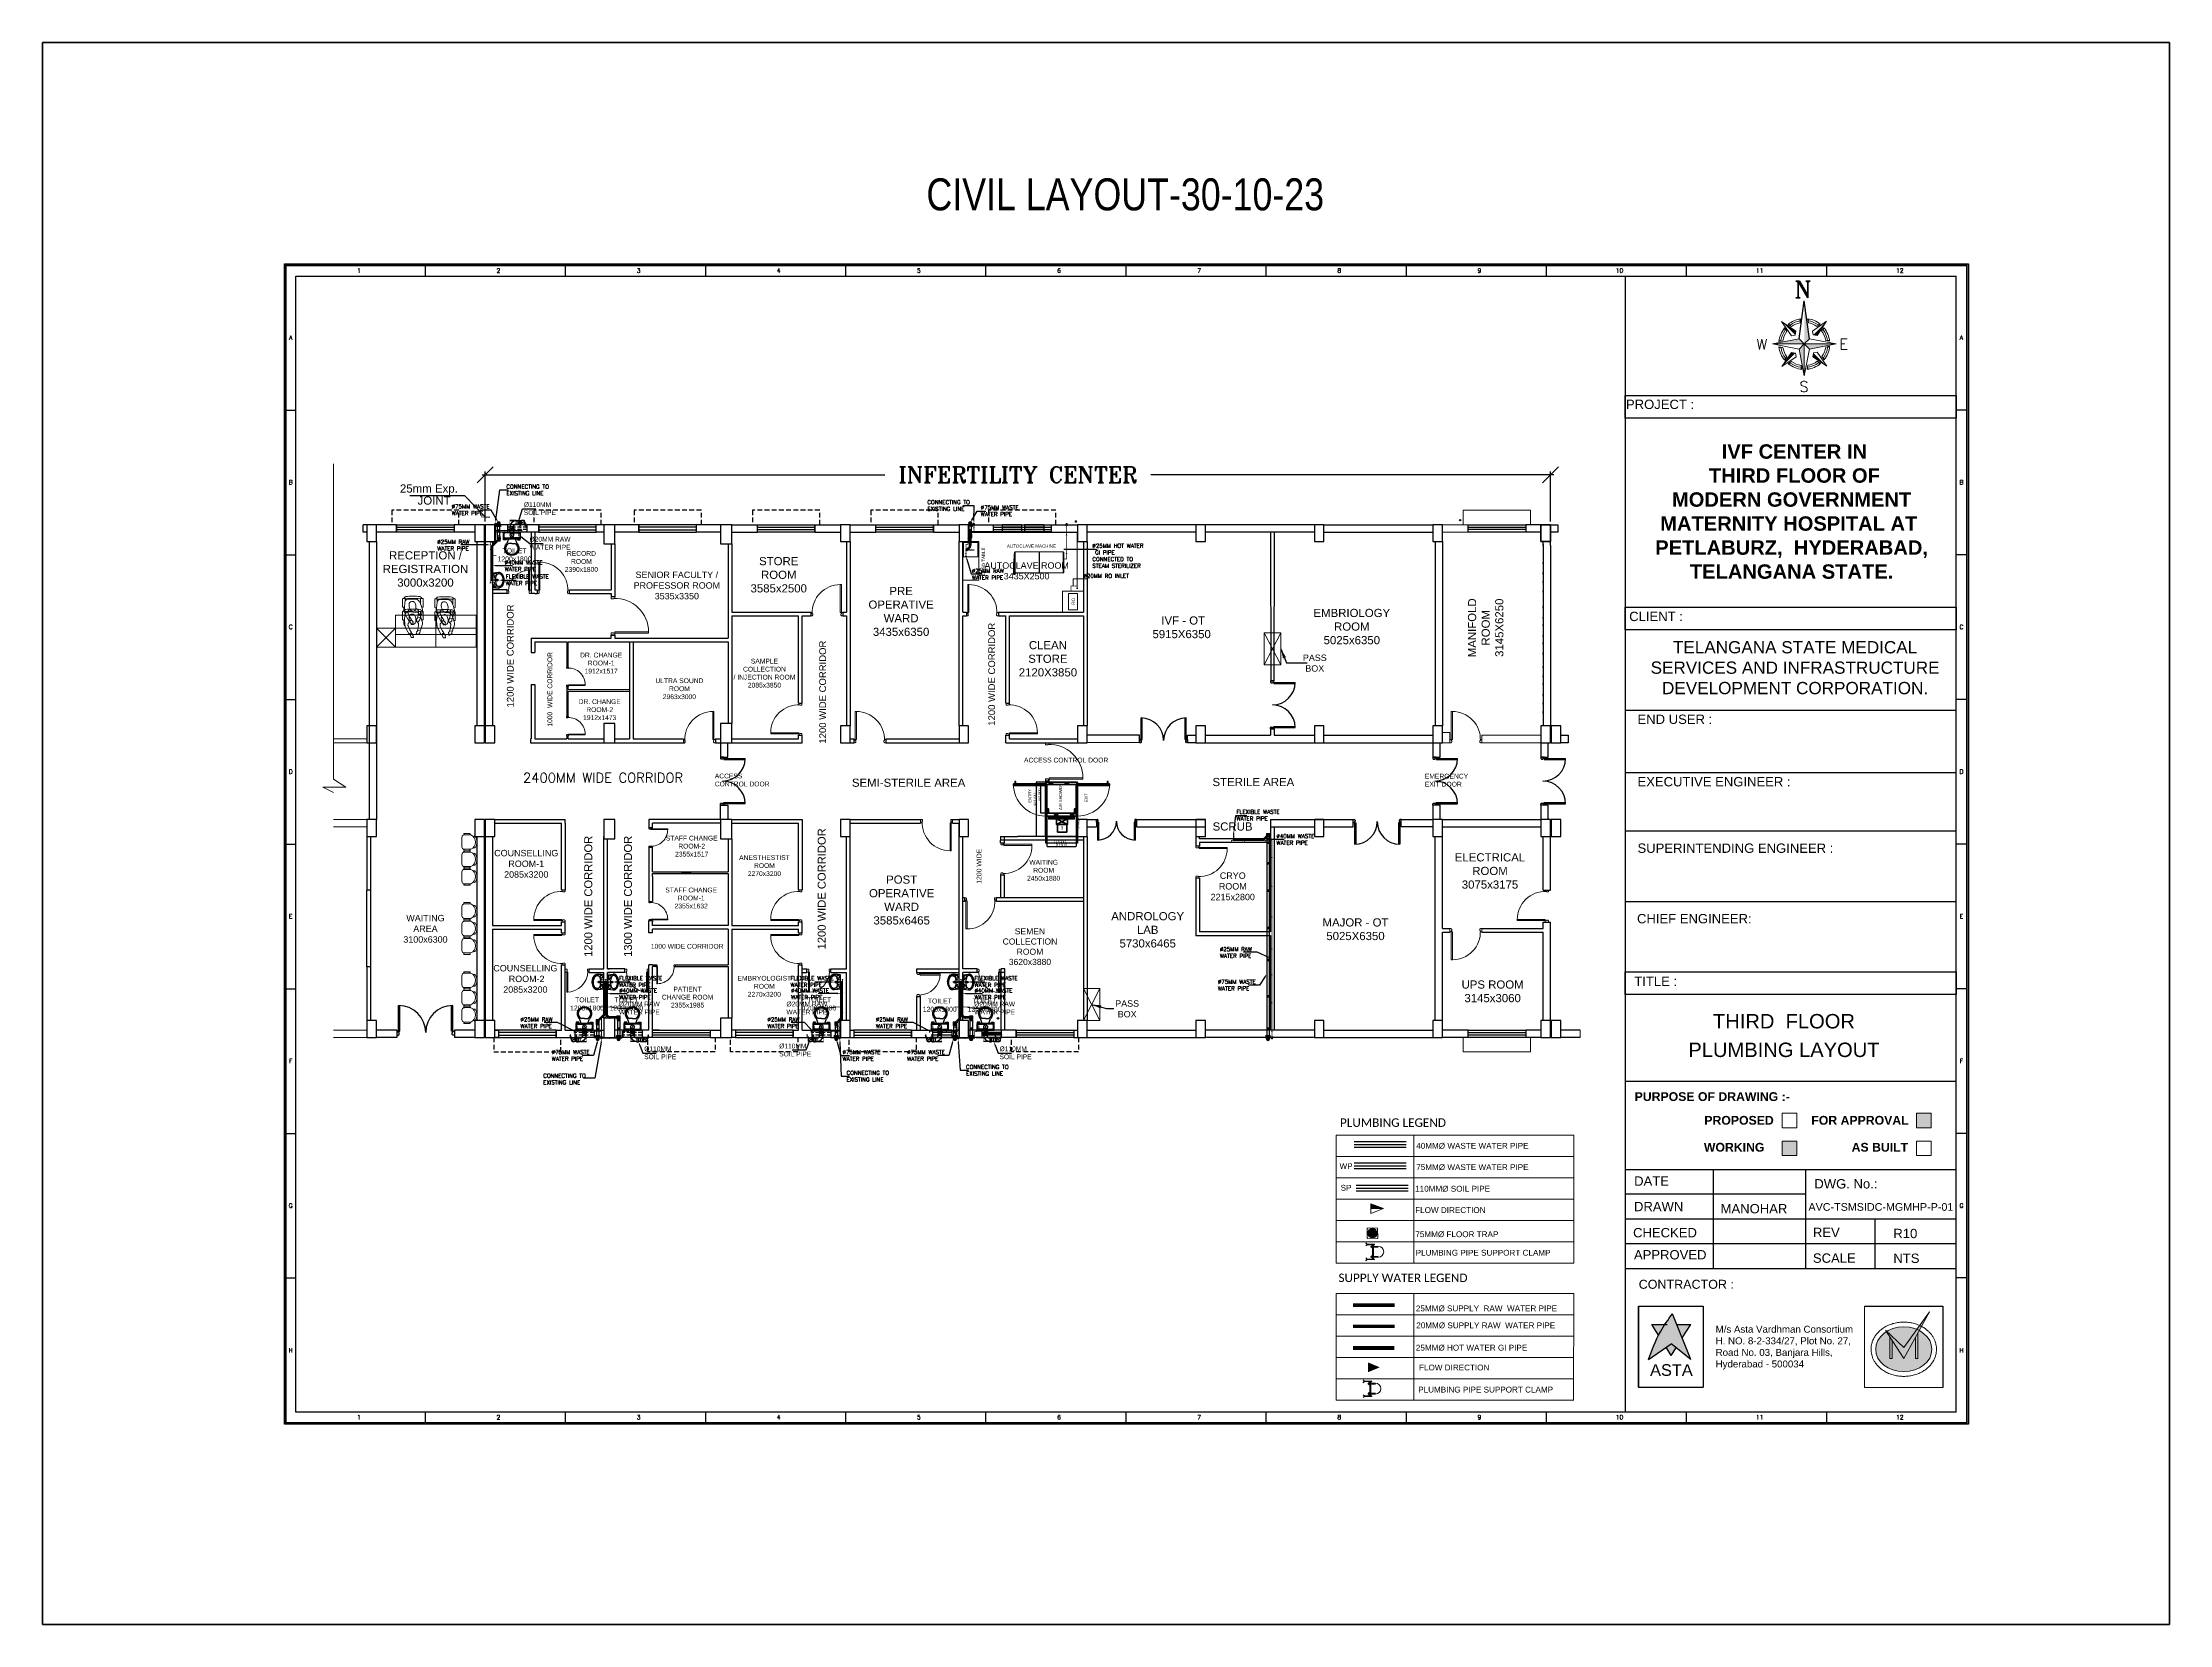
# Model space of a CAD drawing. Header units: millimetres. Extents: x 1448174 to 1599581, y -224422 to -106989.
# Drawn here: x 1533144 to 1599581, y -224422 to -174999 of the extents above; entities that cross this region are included whole.
import ezdxf
from ezdxf import colors
from ezdxf.entities.mleader import LeaderData, LeaderLine
from ezdxf.enums import TextEntityAlignment as Align
from ezdxf.math import Vec2, Vec3

# ---------------------------------------------------------------- set-up
doc = ezdxf.new("R2010")
doc.units = ezdxf.units.MM
doc.header["$LTSCALE"] = 600
doc.header["$MEASUREMENT"] = 0
doc.header["$PDMODE"] = 35
for name, pattern in [('AI9-LType1', [1.875, 1.25, -0.625]), ('CENTER2', [1.125, 0.75, -0.125, 0.125, -0.125]), ('HIDDEN', [0.375, 0.25, -0.125])]:
    doc.linetypes.add(name, pattern=pattern)
for name, color, linetype, lineweight in [('0.0', 8, 'Continuous', 0), ('22-FTfix', 8, 'Continuous', 9), ('AIR SHOWER', 7, 'Continuous', 35), ('D.F', 251, 'Continuous', 5), ('DOOR', 144, 'Continuous', 13), ('formate text', 8, 'Continuous', 0), ('funiture', 30, 'Continuous', 13), ('furniture', 30, 'Continuous', 9), ('MEP_HVAC_VRF_COPPER_PIPE', 6, 'Continuous', 9), ('P-SP', 1, 'Continuous', 0), ('P-Text', 8, 'Continuous', 0), ('P-Wall', 1, 'Continuous', 35), ('PHE-SANITARY', 1, 'Continuous', 0), ('PHE-SP', 1, 'Continuous', 0), ('PL-CLAMP', 211, 'Continuous', 13), ('PL-HOT WATER PIPE', 10, 'Continuous', 0), ('PL-RA WATER SUPPLY PIPE', 100, 'Continuous', 0), ('PL-SOFT  WATER SUPPLY PIPE', 162, 'Continuous', 9), ('PL-WATER PIPE CLAMP', 6, 'Continuous', 9), ('PL-WATER PIPING', 1, 'Continuous', 9), ('toi-fix', 46, 'Continuous', 9), ('WALL LINE', 7, 'Continuous', 35), ('WIN', 151, 'Continuous', 9)]:
    doc.layers.add(name, color=color, linetype=linetype, lineweight=lineweight)
doc.layers.add('AREA', color=193, linetype='Continuous', plot=False)
for name, color, linetype in [('col', 5, 'Continuous'), ('EXP JOINT', 3, 'Continuous'), ('fun-text', 250, 'Continuous'), ('Lines', 7, 'Continuous'), ('MEP_HVAC_COPPER_PIPE', 5, 'Continuous'), ('MEP_HVAC_DRAIN_PIPE', 7, 'Continuous'), ('phe-text', 1, 'Continuous'), ('PL- WASTE PIPE', 6, 'Continuous'), ('PL-SOIL PIPE', 1, 'Continuous'), ('TEXT', 253, 'Continuous'), ('TITLE', 7, 'Continuous'), ('wall', 1, 'Continuous'), ('walls', 250, 'Continuous'), ('Window', 4, 'Continuous')]:
    doc.layers.add(name, color=color, linetype=linetype)
doc.styles.add('ARIAL', font='arial.ttf')
doc.styles.add('FORMATE', font='arialbd.ttf')
doc.styles.add('ROMANS', font='romans.shx')
doc.styles.add('ROMANT', font='romant.shx')
doc.styles.add('RT', font='romant.shx')
doc.styles.add('SIC_CALIBRI', font='calibri.ttf')
doc.styles.get("Standard").update_dxf_attribs({"font": 'stylu.ttf'})
doc.styles.add('style1', font='swisse.ttf', dxfattribs={"width": 0.8})
doc.styles.add('style3', font='arialbd.ttf')
doc.styles.add('vni1', font='arial.ttf', dxfattribs={"height": 6})
doc.dimstyles.new('AEPL1', dxfattribs={"dimtxt": 100, "dimasz": 75, "dimexe": 1.25, "dimexo": 50, "dimtad": 0, "dimdec": 0, "dimtxsty": 'ROMANS', "dimcen": 2.5, "dimclrd": 7, "dimclre": 7, "dimadec": 0, "dimazin": 0, "dimtfac": 1, "dimtdec": 0, "dimtmove": 0, "dimatfit": 3, "dimfxl": 1, "dimlwd": 0, "dimlwe": 0, "dimarcsym": 0})
doc.dimstyles.new('BIGDFD', dxfattribs={"dimtxt": 8, "dimasz": 4, "dimexe": 1, "dimexo": 2, "dimtad": 1, "dimlfac": 10, "dimtxsty": 'Standard', "dimcen": 2.5, "dimclrd": 5, "dimclre": 3, "dimclrt": 1, "dimadec": 0, "dimazin": 0, "dimtfac": 1, "dimtmove": 0, "dimatfit": 3, "dimfxl": 1, "dimarcsym": 0})
doc.dimstyles.new('BIGDFD$0', dxfattribs={"dimtxt": 8, "dimasz": 4, "dimexe": 1, "dimexo": 2, "dimtad": 1, "dimlfac": 10, "dimtxsty": 'Standard', "dimcen": 2.5, "dimclrd": 5, "dimclre": 3, "dimclrt": 1, "dimadec": 0, "dimazin": 0, "dimtfac": 1, "dimtmove": 0, "dimatfit": 3, "dimfxl": 1, "dimarcsym": 0})
doc.dimstyles.new('CSB', dxfattribs={"dimscale": 150, "dimtxt": 1.5, "dimasz": 1.5, "dimexe": 1, "dimexo": 1, "dimgap": 1, "dimtad": 1, "dimdec": 0, "dimzin": 0, "dimdsep": 46, "dimtxsty": 'ROMANS', "dimblk": 'ARCHTICK', "dimcen": 1, "dimdle": 1, "dimclrd": 5, "dimclre": 5, "dimclrt": 6, "dimadec": 0, "dimazin": 0, "dimtfac": 1, "dimtdec": 0, "dimtix": 1, "dimtmove": 2, "dimatfit": 3, "dimldrblk": 'ARCHTICK', "dimfxl": 1, "dimtolj": 1, "dimtzin": 0, "dimarcsym": 0})
doc.dimstyles.get("Standard").update_dxf_attribs({"dimscale": 1.5, "dimtxt": 225, "dimasz": 200, "dimexe": 100, "dimexo": 100, "dimgap": 0.25, "dimtad": 0, "dimdec": 0, "dimzin": 0, "dimdsep": 46, "dimtxsty": 'ARIAL', "dimblk": 'OBLIQUE', "dimcen": 0.09, "dimdle": 100, "dimclrd": 256, "dimclre": 256, "dimclrt": 6, "dimadec": 0, "dimazin": 0, "dimtfac": 1, "dimtdec": 0, "dimtofl": 0, "dimtmove": 0, "dimatfit": 3, "dimfxl": 1, "dimtolj": 1, "dimtzin": 0, "dimarcsym": 0})

# ---------------------------------------------------------------- blocks, each defined once
blk = doc.blocks.new('A$C66962185')
at = {"layer": 'TITLE', "color": 7}
for p, q in [((30.11, -140930.66), (30.11, -140928.36)), ((60.37, -140930.66), (60.37, -140928.36)), ((90.64, -140930.66), (90.64, -140928.36)), ((120.9, -140930.66), (120.9, -140928.36)), ((151.16, -140930.66), (151.16, -140928.36)), ((181.42, -140930.66), (181.42, -140928.36)), ((211.69, -140930.66), (211.69, -140928.36)), ((241.95, -140930.66), (241.95, -140928.36)), ((272.21, -140930.66), (272.21, -140928.36)), ((302.47, -140930.66), (302.47, -140928.36)), ((332.74, -140930.66), (332.74, -140928.36)), ((363, -140959.61), (360.7, -140959.61)), ((363, -140990.86), (360.7, -140990.86)), ((363, -141022.1), (360.7, -141022.1)), ((363, -141053.35), (360.7, -141053.35)), ((363, -141084.59), (360.7, -141084.59)), ((363, -141115.84), (360.7, -141115.84)), ((363, -141147.08), (360.7, -141147.08))]:
    blk.add_line(p, q, dxfattribs=at)
at = {"layer": 'TITLE'}
for p, q in [((2.14, -140930.66), (360.7, -140930.66)), ((2.14, -141176.03), (2.14, -140930.66)), ((360.7, -141176.03), (360.7, -140930.66)), ((360.7, -141176.03), (2.14, -141176.03))]:
    blk.add_line(p, q, dxfattribs=at)
at = {"layer": 'TITLE', "color": 0}
for p, q in [((-0.15, -140959.61), (2.14, -140959.61)), ((-0.15, -140990.86), (2.14, -140990.86)), ((-0.15, -141022.1), (2.14, -141022.1)), ((-0.15, -141053.35), (2.14, -141053.35)), ((0, -141084.59), (2.14, -141084.59)), ((-0.15, -141115.84), (2.14, -141115.84)), ((-0.15, -141147.08), (2.14, -141147.08)), ((30.11, -141178.33), (30.11, -141176.03)), ((60.37, -141178.33), (60.37, -141176.03)), ((90.64, -141178.33), (90.64, -141176.03)), ((120.9, -141178.33), (120.9, -141176.03)), ((151.16, -141178.33), (151.16, -141176.03)), ((181.42, -141178.33), (181.42, -141176.03)), ((211.69, -141178.33), (211.69, -141176.03)), ((241.95, -141178.33), (241.95, -141176.03)), ((272.21, -141178.33), (272.21, -141176.03)), ((302.47, -141178.33), (302.47, -141176.03)), ((332.74, -141178.33), (332.74, -141176.03))]:
    blk.add_line(p, q, dxfattribs=at)
at = {"layer": 'TITLE', "color": 7, "const_width": 0.355}
blk.add_lwpolyline([(363, -140928.36), (363, -141178.33), (0, -141178.33), (0, -140928.36)], close=True, dxfattribs=at)
at = {"layer": 'TITLE', "color": 7, "style": 'ROMANS'}
for s, p in [('1', (15.75, -140929.48)), ('2', (45.89, -140929.48)), ('3', (76.15, -140929.48)), ('4', (106.41, -140929.48)), ('5', (136.67, -140929.48)), ('6', (166.94, -140929.48)), ('7', (197.2, -140929.48)), ('8', (227.46, -140929.48)), ('9', (257.73, -140929.48)), ('10', (287.99, -140929.48)), ('11', (318.25, -140929.48)), ('12', (348.51, -140929.48)), ('A', (361.83, -140943.96)), ('B', (361.83, -140975.21)), ('C', (361.83, -141006.45)), ('D', (361.83, -141037.7)), ('E', (361.83, -141068.94)), ('F', (361.83, -141100.19)), ('G', (361.83, -141131.44)), ('H', (361.83, -141162.68))]:
    blk.add_text(s, height=0.952, dxfattribs=at).set_placement(p, align=Align.MIDDLE)
at = {"layer": 'TITLE', "color": 0, "style": 'ROMANS'}
for s, p in [('A', (1.02, -140943.96)), ('B', (1.02, -140975.21)), ('C', (1.02, -141006.45)), ('D', (1.02, -141037.7)), ('E', (1.02, -141068.94)), ('F', (1.02, -141100.19)), ('G', (1.02, -141131.44)), ('H', (1.02, -141162.68)), ('1', (15.75, -141177.15)), ('2', (45.89, -141177.15)), ('3', (76.15, -141177.15)), ('4', (106.41, -141177.15)), ('5', (136.67, -141177.15)), ('6', (166.94, -141177.15)), ('7', (197.2, -141177.15)), ('8', (227.46, -141177.15)), ('9', (257.73, -141177.15)), ('10', (287.99, -141177.15)), ('11', (318.25, -141177.15)), ('12', (348.51, -141177.15))]:
    blk.add_text(s, height=0.952, dxfattribs=at).set_placement(p, align=Align.MIDDLE)
blk = doc.blocks.new('A$C772B36EA')
at = {"layer": 'TITLE', "color": 5}
for p in [(-343, 338), (338, 343)]:
    blk.add_line(p, (0, 2877), dxfattribs=at)
at = {"layer": 'TITLE', "color": 8, "lineweight": 5}
for p, q in [((-566, 858), (-1516, 1493)), ((-866, 553), (-1516, 1493)), ((-287, 1418), (-252, 1683)), ((-287, 1418), (-252, 1683)), ((270, 1421), (233, 1686)), ((270, 1421), (233, 1686)), ((270, 1421), (233, 1686)), ((553, 866), (1493, 1516)), ((858, 566), (1493, 1516)), ((-343, 338), (-2128, 0)), ((-2128, 0), (0, 0)), ((0, 0), (-2128, 0)), ((-338, -343), (-2128, 0)), ((-1432, 209), (-1695, 156)), ((-1173, 847), (-1326, 1068)), ((-865, 1160), (-1088, 1309)), ((-606, 597), (-866, 553)), ((-606, 597), (-566, 858)), ((0, 0), (-343, 338)), ((-343, 338), (0, 0)), ((-338, -343), (0, 0)), ((0, 0), (-338, -343)), ((0, 0), (338, 343)), ((338, 343), (0, 0)), ((0, 0), (343, -338)), ((343, -338), (0, 0)), ((0, 0), (0, -2128)), ((0, -2128), (0, 0)), ((0, 0), (2128, 0)), ((2128, 0), (0, 0)), ((338, 343), (2128, 0)), ((343, -338), (2128, 0)), ((597, 606), (553, 866)), ((597, 606), (858, 566)), ((847, 1173), (1068, 1326)), ((1160, 865), (1309, 1088)), ((1428, 230), (1692, 182)), ((-1428, -230), (-1692, -182)), ((-858, -566), (-1493, -1516)), ((-553, -866), (-1493, -1516)), ((-1160, -865), (-1309, -1088)), ((-847, -1173), (-1068, -1326)), ((-597, -606), (-858, -566)), ((-597, -606), (-553, -866)), ((-338, -343), (0, -2128)), ((343, -338), (0, -2128)), ((606, -597), (566, -858)), ((566, -858), (1516, -1493)), ((606, -597), (866, -553)), ((865, -1160), (1088, -1309)), ((866, -553), (1516, -1493)), ((1173, -847), (1326, -1068)), ((1432, -209), (1695, -156)), ((-209, -1432), (-156, -1695)), ((230, -1428), (182, -1692))]:
    blk.add_line(p, q, dxfattribs=at)
for radius, start, end in [(1702, 98.52692, 129.72625), (1575, 99.85136, 126.70773), (1702, 51.14269, 82.1348), (1575, 54.16121, 80.81434), (1702, 141.14269, 174.72625), (1575, 144.16121, 171.70773), (1447, 144.16121, 171.70773), (1447, 101.42181, 126.70773), (1447, 54.16121, 79.24868), (1447, 9.16121, 36.70773), (1575, 9.16121, 36.70773), (1702, 6.14269, 39.72625), (1702, 186.14269, 219.72625), (1575, 189.16121, 216.70773), (1447, 189.16121, 216.70773), (1702, 231.14269, 264.72625), (1575, 234.16121, 261.70773), (1447, 234.16121, 261.70773), (1702, 276.14269, 309.72625), (1447, 279.1612, 306.70773), (1575, 279.1612, 306.70773), (1447, 324.16121, 351.70773), (1575, 324.16121, 351.70773), (1702, 321.14269, 354.72625)]:
    blk.add_arc((0, 0), radius, start, end, dxfattribs=at)
at = {"layer": 'TITLE', "color": 5}
blk.add_solid([(0, 2877), (338, 343), (0, 0)], dxfattribs=at)
at = {"layer": 'TITLE', "color": 8, "lineweight": 5}
for points in [[(-1516, 1493), (-566, 858), (-606, 597)], [(-252, 1683), (-340, 1668), (-287, 1418)], [(233, 1686), (320, 1672), (270, 1421)], [(1493, 1516), (858, 566), (597, 606)], [(-2128, 0), (-343, 338), (0, 0)], [(-1684, 245), (-1695, 156), (-1432, 209)], [(-1326, 1068), (-1380, 997), (-1173, 847)], [(-1088, 1309), (-1017, 1365), (-865, 1160)], [(0, -2128), (-338, -343), (0, 0)], [(2128, 0), (343, -338), (0, 0)], [(1068, 1326), (997, 1380), (847, 1173)], [(1309, 1088), (1365, 1017), (1160, 865)], [(1680, 271), (1692, 182), (1428, 230)], [(-1680, -271), (-1692, -182), (-1428, -230)], [(-1493, -1516), (-858, -566), (-597, -606)], [(-1309, -1088), (-1365, -1017), (-1160, -865)], [(-1068, -1326), (-997, -1380), (-847, -1173)], [(1516, -1493), (566, -858), (606, -597)], [(1088, -1309), (1017, -1365), (865, -1160)], [(1326, -1068), (1380, -997), (1173, -847)], [(1684, -245), (1695, -156), (1432, -209)], [(-245, -1684), (-156, -1695), (-209, -1432)], [(271, -1680), (182, -1692), (230, -1428)]]:
    blk.add_solid(points, dxfattribs=at)
blk = doc.blocks.new('A$C19B8274B')
at = {"layer": 'DOOR'}
blk.add_line((-45, 925), (-80, 925), dxfattribs=at)
at = {"layer": 'DOOR', "color": 8}
for p, q in [((-80, 50), (-80, 925)), ((-45, 50), (-45, 925)), ((-45, 50), (-80, 50)), ((-955, -50), (-955, -47.5)), ((-940, -35), (-942.5, -35)), ((-60, -35), (-57.5, -35)), ((-45, -50), (-45, -47.5))]:
    blk.add_line(p, q, dxfattribs=at)
for points in [[(-940, 15), (-955, 15), (-955, 50), (-1000, 50), (-1000, -50), (-955, -50)], [(-940, -35), (-940, 15)], [(-60, 15), (-45, 15), (-45, 50), (0, 50), (0, -50), (-45, -50)], [(-60, -35), (-60, 15)]]:
    blk.add_lwpolyline(points, dxfattribs=at)
for centre, radius, start, end in [((-80, 50), 875, 90, 182.29244), ((-955, -35), 12.5, 270, 0), ((-45, -35), 12.5, 180, 270)]:
    blk.add_arc(centre, radius, start, end, dxfattribs=at)
blk = doc.blocks.new('750')
at = {"layer": 'DOOR', "color": 8}
for p, q in [((-50, 705), (-47.5, 705)), ((-35, 690), (-35, 692.5)), ((-50, 45), (-47.5, 45)), ((-35, 60), (-35, 57.5)), ((50, 45), (50, 80)), ((50, 80), (675, 80)), ((50, 45), (675, 45)), ((675, 45), (675, 80))]:
    blk.add_line(p, q, dxfattribs=at)
for points in [[(15, 690), (15, 705), (50, 705), (50, 750), (-50, 750), (-50, 705)], [(-35, 690), (15, 690)], [(15, 60), (15, 45), (50, 45), (50, 0), (-50, 0), (-50, 45)], [(-35, 60), (15, 60)]]:
    blk.add_lwpolyline(points, dxfattribs=at)
for centre, radius, start, end in [((-35, 705), 12.5, 180, 270), ((15, 45), 660, 0, 90), ((-35, 45), 12.5, 90, 180)]:
    blk.add_arc(centre, radius, start, end, dxfattribs=at)
blk = doc.blocks.new('W1800')
at = {"layer": 'wall', "color": 7}
for p, q in [((0, -58), (0, 173)), ((1800, 173), (1800, -58))]:
    blk.add_line(p, q, dxfattribs=at)
at = {"layer": 'Window'}
for p, q in [((0, 173), (1800, 173)), ((0, 98), (1800, 98)), ((1800, 18), (0, 18)), ((1800, -58), (0, -58))]:
    blk.add_line(p, q, dxfattribs=at)
blk = doc.blocks.new('_Oblique')
at = {"color": 0, "linetype": 'ByBlock', "lineweight": -2}
blk.add_line((-0.5, -0.5), (0.5, 0.5), dxfattribs=at)
blk = doc.blocks.new('*D129')
at = {"layer": 'D.F', "color": 5, "lineweight": -2, "transparency": 16777216}
for p, q in [((1546872, -188501), (1559454, -188501)), ((1546972, -189963), (1546972, -188401)), ((1580347, -188501), (1567765, -188501)), ((1580247, -189963), (1580247, -188401))]:
    blk.add_line(p, q, dxfattribs=at)
at = {"layer": 'Defpoints', "color": 0, "transparency": 16777216}
for p in [(1546972, -188501), (1546972, -190063), (1580247, -190063)]:
    blk.add_point(p, dxfattribs=at)
at = {"layer": 'D.F', "color": 5, "lineweight": -2, "transparency": 16777216, "xscale": 500, "yscale": 500, "zscale": 500, "rotation": 180}
blk.add_blockref('_Oblique', (1546972, -188501), dxfattribs=at)
at = {"layer": 'D.F', "color": 5, "lineweight": -2, "transparency": 16777216, "xscale": 500, "yscale": 500, "zscale": 500}
blk.add_blockref('_Oblique', (1580247, -188501), dxfattribs=at)
at = {"layer": 'D.F', "color": 7, "transparency": 16777216, "insert": (1563610, -188501), "char_height": 750, "attachment_point": 5, "style": 'ROMANT'}
blk.add_mtext('\\A1;{\\H0.6667x;INFERTILITY CENTER}', dxfattribs=at)
blk = doc.blocks.new('*D130')
at = {"layer": 'AIR SHOWER', "color": 3, "lineweight": -2, "transparency": 16777216}
for p, q in [((1564515, -198175), (1564327, -198175)), ((1564515, -199075), (1564327, -199075))]:
    blk.add_line(p, q, dxfattribs=at)
at = {"layer": 'AIR SHOWER', "color": 5, "lineweight": -2, "transparency": 16777216}
blk.add_line((1564328, -199071), (1564328, -198179), dxfattribs=at)
at = {"layer": 'AIR SHOWER', "color": 5, "transparency": 16777216}
for points in [[(1564327, -198179), (1564329, -198179), (1564328, -198175)], [(1564327, -199071), (1564329, -199071), (1564328, -199075)]]:
    blk.add_solid(points, dxfattribs=at)
at = {"layer": 'Defpoints', "color": 0, "transparency": 16777216}
for p in [(1564328, -198175), (1564517, -198175), (1564517, -199075)]:
    blk.add_point(p, dxfattribs=at)
at = {"layer": 'AIR SHOWER', "color": 1, "transparency": 16777216, "insert": (1564286, -198498), "char_height": 80, "attachment_point": 5, "rotation": 90}
blk.add_mtext('W1:900', dxfattribs=at)
blk = doc.blocks.new('*D131')
at = {"layer": 'AIR SHOWER', "color": 3, "lineweight": -2, "transparency": 16777216}
for p, q in [((1564470, -198103), (1564183, -198103)), ((1564470, -199803), (1564183, -199803))]:
    blk.add_line(p, q, dxfattribs=at)
at = {"layer": 'AIR SHOWER', "color": 5, "lineweight": -2, "transparency": 16777216}
blk.add_line((1564184, -198107), (1564184, -199799), dxfattribs=at)
at = {"layer": 'AIR SHOWER', "color": 5, "transparency": 16777216}
for points in [[(1564183, -198107), (1564185, -198107), (1564184, -198103)], [(1564183, -199799), (1564185, -199799), (1564184, -199803)]]:
    blk.add_solid(points, dxfattribs=at)
at = {"layer": 'Defpoints', "color": 0, "transparency": 16777216}
for p in [(1564472, -198103), (1564184, -199803), (1564472, -199803)]:
    blk.add_point(p, dxfattribs=at)
at = {"layer": 'AIR SHOWER', "color": 1, "transparency": 16777216, "insert": (1564140, -198649), "char_height": 80, "attachment_point": 5, "rotation": 90}
blk.add_mtext('W:1700', dxfattribs=at)
blk = doc.blocks.new('nolllw new')
for p, q in [((-139, 14), (-138, 15)), ((-124, 16), (-137, 16)), ((-123, 15), (-107, -15)), ((-113, 14), (-3, 14)), ((8, 15), (-8, -15)), ((9, 16), (22, 16)), ((23, 14), (23, 16)), ((23, 14), (23, 15)), ((-100, -16), (-106, -16)), ((-15, -16), (-9, -16))]:
    blk.add_line(p, q)
at = {"color": 19}
for p, q in [((-124, 16), (-58, 16)), ((9, 16), (-58, 16)), ((-100, -34), (-15, -34))]:
    blk.add_line(p, q, dxfattribs=at)
at = {"color": 1}
for p, q in [((-75, 15), (-75, 11)), ((-41, 15), (-41, 11)), ((-100, -27), (-100, -34)), ((-15, -27), (-15, -34))]:
    blk.add_line(p, q, dxfattribs=at)
at = {"color": 3}
for p, q in [((-113, -5), (-113, -13)), ((-110, -16), (-110, -16)), ((-109, -17), (-101, -34)), ((-100, -34), (-100, -34)), ((-15, -34), (-15, -34)), ((-7, -17), (-14, -34)), ((-6, -16), (-5, -16)), ((-2, -5), (-2, -13))]:
    blk.add_line(p, q, dxfattribs=at)
for centre, radius, start, end in [((-137, 15), 1, 90, 159.38096), ((-124, 15), 1, 27.85965, 90), ((9, 15), 1, 90, 152.14035), ((22, 15), 1, 20.61904, 90), ((-106, -15), 1, 207.85965, 270), ((-100, -15), 1, 270, 343.32611), ((-61, -27), 40.2, 161.52124, 163.32611), ((-54, -27), 40.2, 16.67389, 18.47876), ((-15, -15), 1, 196.67389, 270), ((-9, -15), 1, 270, 332.14035)]:
    blk.add_arc(centre, radius, start, end)
at = {"color": 1}
for centre, radius, start, end in [((-61, -27), 39.2, 111.58911, 180), ((-74, 15), 0.396, 106.69839, 167.52754), ((-76, 11), 1, 291.58911, 0), ((-41, 15), 0.396, 12.47246, 73.30161), ((-40, 11), 1, 180, 248.41089), ((-54, -27), 39.2, 0, 68.41089)]:
    blk.add_arc(centre, radius, start, end, dxfattribs=at)
at = {"color": 3}
for centre, radius, start, end in [((-110, -13), 3, 180, 270), ((-110, -17), 1, 24.7129, 90), ((-100, -34), 0.5, 204.7129, 270), ((-15, -34), 0.5, 270, 335.2871), ((-6, -17), 1, 90, 155.2871), ((-5, -13), 3, 270, 0)]:
    blk.add_arc(centre, radius, start, end, dxfattribs=at)
blk = doc.blocks.new('*D132')
at = {"layer": 'AIR SHOWER', "color": 3, "lineweight": -2, "transparency": 16777216}
for p, q in [((1564472, -199805), (1564472, -200009)), ((1565472, -199805), (1565472, -200009))]:
    blk.add_line(p, q, dxfattribs=at)
at = {"layer": 'AIR SHOWER', "color": 5, "lineweight": -2, "transparency": 16777216}
blk.add_line((1565468, -200008), (1564476, -200008), dxfattribs=at)
at = {"layer": 'AIR SHOWER', "color": 5, "transparency": 16777216}
for points in [[(1564476, -200007), (1564476, -200008), (1564472, -200008)], [(1565468, -200007), (1565468, -200008), (1565472, -200008)]]:
    blk.add_solid(points, dxfattribs=at)
at = {"layer": 'Defpoints', "color": 0, "transparency": 16777216}
for p in [(1564472, -199803), (1565472, -199803), (1564472, -200008)]:
    blk.add_point(p, dxfattribs=at)
at = {"layer": 'AIR SHOWER', "color": 1, "lineweight": 0, "transparency": 16777216, "insert": (1564922, -199966), "char_height": 80, "width": 377.22, "attachment_point": 5}
blk.add_mtext('D:1000', dxfattribs=at)
blk = doc.blocks.new('*D133')
at = {"layer": 'AIR SHOWER', "color": 3, "lineweight": -2, "transparency": 16777216}
for p, q in [((1564517, -199077), (1564517, -200113)), ((1565427, -199077), (1565427, -200113))]:
    blk.add_line(p, q, dxfattribs=at)
at = {"layer": 'AIR SHOWER', "color": 5, "lineweight": -2, "transparency": 16777216}
blk.add_line((1564521, -200112), (1565423, -200112), dxfattribs=at)
at = {"layer": 'AIR SHOWER', "color": 5, "transparency": 16777216}
for points in [[(1564521, -200112), (1564521, -200113), (1564517, -200112)], [(1565423, -200112), (1565423, -200113), (1565427, -200112)]]:
    blk.add_solid(points, dxfattribs=at)
at = {"layer": 'Defpoints', "color": 0, "transparency": 16777216}
for p in [(1564517, -199075), (1565427, -199075), (1565427, -200112)]:
    blk.add_point(p, dxfattribs=at)
at = {"layer": 'AIR SHOWER', "color": 1, "lineweight": 0, "transparency": 16777216, "insert": (1564972, -200070), "char_height": 80, "attachment_point": 5}
blk.add_mtext('D1:910', dxfattribs=at)
blk = doc.blocks.new('CH1')
for p, q in [((7.8, 8.9), (15.5, 8.9)), ((8.9, 10.6), (16.1, 10.6)), ((18.7, -5.7), (18.7, 5.7)), ((7.8, -8.9), (15.5, -8.9)), ((8.9, -10.6), (16.1, -10.6))]:
    blk.add_line(p, q)
for centre, radius, start, end in [((11.3, 0), 11.3, 141.456, 218.544), ((11.3, 0), 9.53, 111.6314, 248.3686), ((2.9, 6.2), 0.935, 339.0298, 121.3377), ((9.8, 9.9), 1.13, 139.8035, 247.8585), ((15.5, 5.7), 3.19, 0, 90), ((15.2, 9.9), 1.13, 292.1415, 40.1965), ((2.9, -6.2), 0.935, 238.6623, 20.9702), ((9.8, -9.9), 1.13, 112.1415, 220.1965), ((15.5, -5.7), 3.19, 270, 0), ((15.2, -9.9), 1.13, 319.8035, 67.8585)]:
    blk.add_arc(centre, radius, start, end)
blk = doc.blocks.new('A$C32852038')
at = {"xscale": 25.40000009536743, "yscale": 25.39999985694885, "zscale": 25.39999999999785, "rotation": 90}
blk.add_blockref('CH1', (0, -476), dxfattribs=at)
blk = doc.blocks.new('A$C749C31A5')
for p, q in [((158, 607), (82, 617)), ((88, 617), (96, 677)), ((99, 684), (126, 712)), ((132, 715), (163, 726)), ((152, 585), (158, 607)), ((173, 725), (195, 716)), ((288, 755), (275, 799)), ((280, 806), (329, 804)), ((281, 738), (283, 739)), ((336, 674), (281, 730)), ((396, 718), (325, 666)), ((325, 666), (373, 594)), ((343, 795), (380, 706)), ((506, 518), (396, 718)), ((0, 297), (0, 75)), ((12, 63), (54, 63)), ((18, 315), (39, 315)), ((36, 63), (36, 56)), ((54, 38), (57, 38)), ((72, 221), (72, 80)), ((98, 157), (129, 119)), ((126, 448), (127, 450)), ((127, 450), (130, 478)), ((129, 119), (169, 94)), ((130, 478), (136, 515)), ((136, 515), (142, 548)), ((142, 548), (152, 585)), ((162, 371), (148, 385)), ((179, 362), (162, 371)), ((169, 94), (423, 80)), ((206, 350), (179, 362)), ((207, 359), (202, 318)), ((212, 380), (207, 359)), ((221, 397), (212, 380)), ((287, 145), (314, 146)), ((314, 146), (334, 149)), ((334, 149), (360, 158)), ((383, 333), (356, 388)), ((384, 366), (370, 361)), ((373, 594), (409, 525)), ((417, 401), (384, 366)), ((409, 525), (429, 481)), ((432, 457), (428, 425)), ((510, 141), (510, 80)), ((531, 330), (512, 501)), ((514, 154), (515, 164)), ((515, 164), (531, 321)), ((524, 38), (527, 38)), ((527, 63), (569, 63)), ((531, 315), (563, 315)), ((544, 425), (544, 315)), ((545, 63), (545, 56)), ((581, 297), (581, 75))]:
    blk.add_line(p, q)
for centre, major_axis, start_param, end_param in [((1922, -82), (-1392, 1392), 0.422326, 0.524594), ((109, 675), (9.48, 9.48), 1.575781, 2.235741), ((136, 702), (-9.48, 9.48), -0.459579, 0.004984), ((208, 587), (-44.7, 44.7), -0.389622, 0.44073), ((168, 713), (9.48, 9.48), 0.392715, 1.111217), ((224, 675), (31.1, 31.1), 1.473299, 2.900347), ((182, 650), (3.16, 3.16), 4.322767, 6.041939), ((193, 712), (-3.16, 3.16), 3.044095, 5.105104), ((280, 801), (-3.64, 3.64), -0.820791, 1.065616), ((284, 734), (3.64, 3.64), 1.454932, 3.132464), ((273, 751), (-10.9, 10.9), 3.025729, 4.207208), ((329, 789), (10.9, 10.9), 5.894858, 7.03319), ((18, 297), (12.6, 12.6), 0.785398, 2.356194), ((12, 75), (8.63, 8.63), 2.356194, 3.926991), ((107, 403), (-63.2, 63.2), 0.524594, 1.034846), ((1343, 718), (-365, 1316), 1.549601, 1.723123), ((54, 56), (-13, 13), 0.785398, 2.356194), ((54, 80), (-12.6, 12.6), 2.356194, 3.926991), ((88, 41), (-22.2, 22.2), -0.785398, 2.356194), ((291, 2090), (-38, 2027), 3.022801, 3.222589), ((291, 2090), (-2089, 53), 1.499279, 1.693085), ((197, 437), (50.6, 50.6), 2.20036, 3.165612), ((444, 312), (236, 54), 2.890446, 3.399922), ((277, 356), (-49.3, 49.3), -0.268954, 0.150173), ((318, 235), (67.3, 67.3), 2.74069, 3.590533), ((291, 334), (67.6, 67.6), 0.764553, 1.316959), ((293, 360), (-49, 49), 4.341426, 5.496709), ((336, 210), (-40.8, 40.8), 2.779238, 3.730613), ((148, 247), (-177, 177), 3.73355, 4.276249), ((384, 431), (-31.6, 31.6), 3.183154, 3.79164), ((418, 179), (-70, 70), 2.402881, 3.670313), ((388, 463), (-31.6, 31.6), 3.79164, 4.353509), ((493, 41), (-22.2, 22.2), 2.356194, 5.497787), ((467, 496), (31.6, 31.6), 5.612395, 6.001159), ((527, 80), (-12.6, 12.6), 0.785398, 2.356194), ((500, 425), (31.1, 31.1), 5.497787, 6.69493), ((527, 56), (13, 13), 3.926991, 5.497787), ((487, 325), (-31.6, 31.6), 3.824541, 4.041599), ((563, 297), (12.6, 12.6), 5.497787, 7.068583), ((569, 75), (-8.63, 8.63), 2.356194, 3.926991)]:
    blk.add_ellipse(centre, major_axis=major_axis, ratio=1, start_param=start_param, end_param=end_param)
blk = doc.blocks.new('clamp')
at = {"layer": 'PL-CLAMP'}
for p, q in [((105, 198), (169, 198)), ((105, 191), (169, 191)), ((156, 206), (161, 206)), ((163, 186), (163, 204)), ((171, 196), (171, 193)), ((105, 109), (169, 109)), ((105, 102), (169, 102)), ((156, 184), (161, 184)), ((156, 117), (161, 117)), ((156, 95), (161, 95)), ((163, 97), (163, 115)), ((171, 107), (171, 104))]:
    blk.add_line(p, q, dxfattribs=at)
for points in [[(138, 216, -0.414214), (139, 217), (203, 217), (214, 228), (215, 227), (204, 215), (215, 204), (214, 203), (203, 213), (139, 213, -0.414214), (138, 214), (138, 216)], [(138, 84, -0.414214), (139, 85), (203, 85), (214, 96), (215, 95), (204, 83), (215, 72), (214, 70), (203, 81), (139, 81, -0.414214), (138, 82), (138, 84)]]:
    blk.add_lwpolyline(points, format="xyb", dxfattribs=at)
for points in [[(146, 81), (146, 217)], [(156, 81), (156, 217)]]:
    blk.add_lwpolyline(points, dxfattribs=at)
for centre, radius, start, end in [((105, 150), 48.2, 90, 270), ((161, 204), 2, 0, 90), ((169, 196), 2, 0, 90), ((169, 193), 2, 270, 0), ((161, 186), 2, 270, 0), ((161, 115), 2, 0, 90), ((161, 97), 2, 270, 0), ((169, 107), 2, 0, 90), ((169, 104), 2, 270, 0)]:
    blk.add_arc(centre, radius, start, end, dxfattribs=at)
blk = doc.blocks.new('RISER UP 100')
at = {"color": 0, "linetype": 'Continuous'}
for p, q in [((-149, -60), (-149, 60)), ((-99, 60), (-149, 60)), ((-99, 60), (-94, 55)), ((-94, 55), (-24, 55)), ((-99, -60), (-149, -60)), ((-99, -60), (-94, -55)), ((-94, -55), (-24, -55))]:
    blk.add_line(p, q, dxfattribs=at)
at = {"color": 8, "linetype": 'Continuous', "lineweight": 0, "ltscale": 0.005}
for p, q in [((-99, 55), (-149, 55)), ((-99, -55), (-99, 55)), ((-99, 55), (-94, 50)), ((-94, -50), (-94, 50)), ((-94, 50), (-33, 50)), ((-99, -55), (-149, -55)), ((-99, -55), (-94, -50)), ((-94, -50), (-33, -50))]:
    blk.add_line(p, q, dxfattribs=at)
at = {"color": 8, "linetype": 'CENTER2', "lineweight": 0}
for p, q in [((-15, 0), (15, 0)), ((0, 15), (0, -15))]:
    blk.add_line(p, q, dxfattribs=at)
at = {"color": 0, "linetype": 'Continuous'}
blk.add_circle((0, 0), 60, dxfattribs=at)
at = {"color": 8, "linetype": 'Continuous', "lineweight": 0, "ltscale": 0.005}
blk.add_circle((0, 0), 55, dxfattribs=at)
at = {"color": 8, "linetype": 'Continuous', "lineweight": 0}
for centre, start, end in [((0, 28), 90, 270), ((0, -28), 270, 90)]:
    blk.add_arc(centre, 27.5, start, end, dxfattribs=at)
blk = doc.blocks.new('ELBOW')
at = {"color": 0, "linetype": 'Continuous'}
for p, q in [((-114, 296), (107, 296)), ((-114, 203), (-114, 296)), ((-114, 203), (-104, 192)), ((-103, 196), (-103, -160)), ((107, 203), (96, 192)), ((107, 203), (107, 296)), ((243, 68), (232, 57)), ((243, 68), (337, 68)), ((337, 68), (337, -154)), ((96, -97), (96, -160)), ((243, -154), (233, -143)), ((243, -154), (337, -154))]:
    blk.add_line(p, q, dxfattribs=at)
at = {"color": 8, "linetype": 'Continuous', "lineweight": 0, "ltscale": 0.005}
for p, q in [((-104, 207), (-104, 296)), ((-104, 207), (96, 207)), ((-104, 207), (-93, 196)), ((-93, 196), (86, 196)), ((-93, 120), (-93, -160)), ((96, 207), (86, 196)), ((96, 207), (96, 296)), ((247, 57), (237, 47)), ((237, 46), (237, -132)), ((247, 57), (247, -143)), ((247, 57), (337, 57)), ((85, -92), (85, -160)), ((247, -143), (237, -132)), ((247, -143), (337, -143))]:
    blk.add_line(p, q, dxfattribs=at)
at = {"color": 8, "linetype": 'Continuous', "ltscale": 0.005}
blk.add_line((-93, 168), (-93, 170), dxfattribs=at)
at = {"color": 0, "linetype": 'Continuous', "const_width": 25}
blk.add_lwpolyline([(-119, -160), (107, -160)], dxfattribs=at)
at = {"color": 0, "linetype": 'Continuous'}
for radius, start, end in [(352, 182.67877, 267.48884), (153, 186.55293, 263.94685)]:
    blk.add_arc((248, 209), radius, start, end, dxfattribs=at)
at = {"color": 8, "linetype": 'Continuous', "lineweight": 0, "ltscale": 0.005}
for centre, radius, start, end in [((246, 207), 339, 180, 268.35636), ((247, 207), 162, 180.08228, 266.34676)]:
    blk.add_arc(centre, radius, start, end, dxfattribs=at)
at = {"layer": 'PL-SOIL PIPE', "ltscale": 300}
blk.add_line((-93, 196), (-93, 207), dxfattribs=at)
blk = doc.blocks.new('A$C0B1B3CFA')
at = {"layer": 'PHE-SP'}
h = blk.add_hatch(color=7, dxfattribs=at)
h.dxf.hatch_style = 1
h.paths.add_polyline_path([(-0.049, 0.023), (-0.049, 0), (0.012, 0)])
at = {"layer": 'PHE-SP', "color": 7}
for points in [[(-0.049, 0), (0.012, 0), (-0.049, 0.023), (-0.049, 0)], [(-0.049, 0), (0.012, 0), (-0.049, -0.023), (-0.049, 0)]]:
    blk.add_lwpolyline(points, dxfattribs=at)
blk = doc.blocks.new('Z$W@#3BD47561')
at = {"layer": 'PHE-SP', "xscale": 49.00933755098914, "yscale": 49.00933755098914, "zscale": 49.00933755098914, "rotation": 270}
blk.add_blockref('A$C0B1B3CFA', (0, 0), dxfattribs=at)
blk = doc.blocks.new('Z$W@#4AA511D8')
at = {"layer": 'phe-text', "linetype": 'ByBlock', "lineweight": -2, "ltscale": 0.5, "xscale": 0.0244727334018079, "yscale": 0.0244727334018079, "zscale": 0.0244727334018079, "rotation": 270}
blk.add_blockref('Z$W@#3BD47561', (0.015, 0), dxfattribs=at)
blk = doc.blocks.new('A$C525867A1')
at = {"layer": '22-FTfix', "color": 1, "lineweight": 0}
for p, q in [((-77, 4), (-40, 40)), ((42, 42), (-42, -42)), ((-4, 77), (-40, 40)), ((76, 4), (3, 77)), ((-4, -76), (-77, -3)), ((3, -76), (40, -40)), ((76, -3), (40, -40))]:
    blk.add_line(p, q, dxfattribs=at)
at = {"layer": '22-FTfix', "color": 1, "linetype": 'AI9-LType1', "lineweight": 0}
blk.add_line((42, -42), (-42, 42), dxfattribs=at)
at = {"layer": '22-FTfix', "color": 3, "lineweight": 0}
for p, q in [((-18, 18), (-40, -3)), ((-15, 15), (-36, -7)), ((-10, 10), (-36, -15)), ((-23, 23), (-32, 14)), ((-7, 7), (-32, -19)), ((-23, 23), (-14, 32)), ((-18, 18), (3, 39)), ((-15, 15), (7, 36)), ((-10, 10), (15, 36)), ((-7, 7), (19, 32)), ((-1, 2), (-2, 2)), ((-2, 1), (-2, 2)), ((-1, 1), (-2, 1)), ((-1, 1), (-1, 2)), ((1, 2), (1, 1)), ((2, 1), (1, 2)), ((2, 1), (1, 1)), ((5, 9), (25, 29)), ((7, -7), (32, 19)), ((9, 5), (29, 25)), ((10, -10), (36, 15)), ((15, -15), (36, 7)), ((18, -18), (39, 3)), ((-9, -5), (-29, -25)), ((-5, -9), (-25, -29)), ((7, -7), (-19, -32)), ((10, -10), (-15, -36)), ((15, -15), (-7, -36)), ((18, -18), (-3, -40)), ((-1, -2), (-2, -1)), ((-2, -1), (-1, -1)), ((-1, -2), (-1, -1)), ((2, -1), (1, -1)), ((1, -2), (1, -1)), ((1, -2), (2, -2)), ((2, -1), (2, -2)), ((23, -23), (14, -32)), ((23, -23), (32, -14))]:
    blk.add_line(p, q, dxfattribs=at)
at = {"layer": '22-FTfix', "color": 1, "lineweight": 0}
blk.add_circle((0, 0), 49.4, dxfattribs=at)
at = {"layer": '22-FTfix', "color": 3, "lineweight": 0}
for radius in [45.2, 44.9, 3.93, 4.18]:
    blk.add_circle((0, 0), radius, dxfattribs=at)
at = {"layer": '22-FTfix', "color": 1, "lineweight": 0}
for points in [[(-77, 4), (-79, 2), (-79, -2), (-77, -3)], [(3, 77), (1, 79), (-2, 79), (-4, 77)], [(76, -3), (78, -1), (78, 2), (76, 4)], [(-4, -76), (-2, -78), (2, -78), (3, -76)]]:
    blk.add_open_spline(points, degree=3, dxfattribs=at)
for points in [[(-35, 35), (-55, 16), (-55, -16), (-35, -35), (-16, -54), (16, -54), (35, -35)], [(-35, 35), (-16, 55), (16, 55), (35, 35), (54, 16), (54, -16), (35, -35)]]:
    blk.add_open_spline(points, degree=3, knots=[0, 0, 0, 0, 1, 1, 1, 2, 2, 2, 2], dxfattribs=at)
at = {"layer": '22-FTfix', "color": 3, "lineweight": 0}
for points in [[(-29, 29), (-32, 25), (-35, 21), (-37, 17)], [(-17, 37), (-21, 35), (-25, 32), (-29, 29)], [(-1, -1), (-1, 0), (-1, 0), (-1, 1)], [(-1, 1), (0, 1), (0, 1), (1, 1)], [(1, 1), (1, 0), (1, 0), (1, -1)], [(1, -1), (0, -1), (0, -1), (-1, -1)], [(17, -37), (21, -35), (25, -32), (29, -29)], [(29, -29), (32, -25), (35, -21), (37, -17)]]:
    blk.add_open_spline(points, degree=3, dxfattribs=at)
for points in [[(-37, 17), (-37, 16), (-37, 14), (-35, 13), (-34, 13), (-33, 13), (-32, 14)], [(-14, 32), (-13, 33), (-13, 35), (-14, 36), (-15, 37), (-16, 37), (-17, 37)], [(7, 36), (8, 37), (8, 38), (7, 39), (6, 41), (4, 41), (3, 39)], [(5, 9), (4, 8), (4, 6), (5, 5), (6, 4), (8, 4), (9, 5)], [(19, 32), (20, 33), (20, 35), (19, 36), (18, 37), (16, 37), (15, 36)], [(29, 25), (30, 26), (30, 28), (29, 29), (27, 30), (26, 30), (25, 29)], [(36, 15), (37, 16), (37, 18), (36, 19), (35, 20), (33, 20), (32, 19)], [(39, 3), (41, 4), (41, 6), (39, 7), (38, 8), (37, 8), (36, 7)], [(-40, -3), (-41, -4), (-41, -6), (-40, -7), (-38, -8), (-37, -8), (-36, -7)], [(-36, -15), (-37, -16), (-37, -18), (-36, -19), (-35, -20), (-33, -20), (-32, -19)], [(-29, -25), (-30, -26), (-30, -28), (-29, -29), (-27, -30), (-26, -30), (-25, -29)], [(-19, -32), (-20, -33), (-20, -35), (-19, -36), (-18, -37), (-16, -37), (-15, -36)], [(-5, -9), (-4, -8), (-4, -6), (-5, -5), (-6, -4), (-8, -4), (-9, -5)], [(-7, -36), (-8, -37), (-8, -38), (-7, -40), (-6, -41), (-4, -41), (-3, -40)], [(14, -32), (13, -33), (13, -35), (14, -36), (15, -37), (16, -37), (17, -37)], [(37, -17), (37, -16), (37, -14), (35, -13), (34, -13), (33, -13), (32, -14)]]:
    blk.add_open_spline(points, degree=3, knots=[0, 0, 0, 0, 1, 1, 1, 2, 2, 2, 2], dxfattribs=at)
blk = doc.blocks.new('G$C6D3250BF')
at = {"layer": 'PL- WASTE PIPE', "linetype": 'ByBlock', "ltscale": 5, "xscale": -0.08841918452952499, "yscale": 0.08841918454157253, "zscale": 0.08841918448567115, "rotation": 225.0593839872961}
blk.add_blockref('A$C525867A1', (0, 0), dxfattribs=at)
blk = doc.blocks.new('WATER PIPE CLAMP')
at = {"layer": 'PL-CLAMP'}
for p, q in [((-61, 87), (-63, 86)), ((-63, 86), (-54, 78)), ((-52, 78), (-61, 87)), ((-54, 78), (-54, 28)), ((-54, 41), (53, 41)), ((-54, 33), (53, 33)), ((-53, 27), (-52, 27)), ((-43, 87), (-52, 78)), ((-51, 78), (-42, 86)), ((-51, 28), (-51, 78)), ((-44, 41), (-44, 45)), ((-42, 86), (-43, 87)), ((-42, 46), (-28, 46)), ((-38, 1), (-38, 51)), ((-34, 52), (-36, 52)), ((-32, 1), (-32, 51)), ((-26, 41), (-26, 45)), ((26, 41), (26, 45)), ((28, 46), (42, 46)), ((32, 1), (32, 51)), ((36, 52), (34, 52)), ((38, 1), (38, 51)), ((42, 87), (41, 86)), ((41, 86), (50, 78)), ((51, 78), (42, 87)), ((44, 41), (44, 45)), ((50, 78), (50, 28)), ((50, 27), (52, 27)), ((60, 87), (51, 78)), ((53, 78), (61, 86)), ((53, 28), (53, 78)), ((61, 86), (60, 87))]:
    blk.add_line(p, q, dxfattribs=at)
for centre, radius, start, end in [((-53, 28), 0.784, 180.02402, 270.02402), ((-52, 28), 0.784, 270.02402, 0.02402), ((-42, 45), 1.57, 90.025, 180.025), ((-36, 51), 1.57, 90.025, 180.025), ((0, 1), 37.8, 180.025, 0.025), ((-34, 51), 1.57, 0.025, 90.025), ((-28, 45), 1.57, 0.025, 90.025), ((28, 45), 1.57, 90.025, 180.025), ((34, 51), 1.57, 90.025, 180.025), ((36, 51), 1.57, 0.025, 90.025), ((42, 45), 1.57, 0.025, 90.025), ((50, 28), 0.784, 180.02402, 270.02402), ((52, 28), 0.784, 270.02402, 0.02402)]:
    blk.add_arc(centre, radius, start, end, dxfattribs=at)
blk = doc.blocks.new('1234WE12')
at = {"layer": 'PL-SOFT  WATER SUPPLY PIPE', "color": 8, "linetype": 'CENTER2', "lineweight": 0}
for p, q in [((4, 0), (-4, 0)), ((0, 4), (0, -4))]:
    blk.add_line(p, q, dxfattribs=at)
at = {"layer": 'PL-SOFT  WATER SUPPLY PIPE', "color": 3, "linetype": 'Continuous'}
blk.add_circle((0, 0), 17.5, dxfattribs=at)
at = {"layer": 'PL-SOFT  WATER SUPPLY PIPE', "color": 8, "linetype": 'Continuous', "lineweight": 0, "ltscale": 0.005}
blk.add_circle((0, 0), 16, dxfattribs=at)
at = {"layer": 'PL-SOFT  WATER SUPPLY PIPE', "color": 8, "linetype": 'Continuous', "lineweight": 0}
for centre, start, end in [((-8, 0), 180.13833, 0.13833), ((8, 0), 0.13833, 180.13833)]:
    blk.add_arc(centre, 8, start, end, dxfattribs=at)
blk = doc.blocks.new('100 ELBOW')
at = {"color": 0, "linetype": 'Continuous'}
for p, q in [((-77, 1), (-86, -8)), ((72, 61), (67, 55)), ((72, 61), (124, 61)), ((124, 61), (124, -61)), ((-94, -8), (-131, -44)), ((-131, -44), (-44, -131)), ((-94, -8), (-86, -8)), ((-8, -94), (-44, -131)), ((0, -78), (-8, -86)), ((-8, -94), (-8, -86)), ((72, -61), (66, -55)), ((72, -61), (124, -61))]:
    blk.add_line(p, q, dxfattribs=at)
at = {"color": 8, "linetype": 'Continuous', "lineweight": 0, "ltscale": 0.005}
for p, q in [((75, 55), (69, 49)), ((69, -49), (69, 49)), ((75, -55), (75, 55)), ((75, 55), (124, 55)), ((-92, -14), (-126, -49)), ((-92, -14), (-14, -92)), ((-92, -14), (-83, -14)), ((-83, -14), (-14, -83)), ((-14, -92), (-49, -126)), ((-4, -74), (-14, -83)), ((-14, -92), (-14, -83)), ((75, -55), (69, -49)), ((75, -55), (124, -55))]:
    blk.add_line(p, q, dxfattribs=at)
at = {"color": 8, "linetype": 'Continuous', "ltscale": 0.005}
blk.add_line((-72, -3), (-73, -4), dxfattribs=at)
at = {"color": 8, "linetype": 'Continuous', "lineweight": 0, "ltscale": 0.005}
for centre, radius, start, end in [((62, -148), 198, 87.86176, 137.18), ((61, -147), 98.2, 85.3383, 131.76601)]:
    blk.add_arc(centre, radius, start, end, dxfattribs=at)
at = {"color": 0, "linetype": 'Continuous'}
for centre, radius, start, end in [((62, -148), 204, 88.5977, 133.05078), ((61, -147), 92.3, 86.66432, 131.66432)]:
    blk.add_arc(centre, radius, start, end, dxfattribs=at)
blk = doc.blocks.new('aa')
at = {"layer": 'PL- WASTE PIPE', "color": 4, "ltscale": 5}
for p, q in [((-2.7, 0.1), (-2.6, -0.1)), ((-2.6, -0.1), (-2.4, 0.1)), ((-2.4, 0.1), (-2.2, -0.1)), ((-2.2, -0.1), (-2, 0.1)), ((-2, 0.1), (-1.8, -0.1)), ((-1.8, -0.1), (-1.6, 0.1)), ((-1.6, 0.1), (-1.4, -0.1)), ((-1.4, -0.1), (-1.2, 0.1)), ((-1.2, 0.1), (-1, -0.1)), ((-1, -0.1), (-0.8, 0.1)), ((-0.8, 0.1), (-0.7, -0.1)), ((-0.7, -0.1), (-0.5, 0.1)), ((-0.5, 0.1), (-0.3, -0.1)), ((-0.3, -0.1), (-0.1, 0.1)), ((-0.1, 0.1), (0.1, -0.1)), ((0.1, -0.1), (0.3, 0.1)), ((0.3, 0.1), (0.5, -0.1)), ((0.5, -0.1), (0.7, 0.1)), ((0.7, 0.1), (0.8, -0.1)), ((0.8, -0.1), (1, 0.1)), ((1, 0.1), (1.2, -0.1)), ((1.2, -0.1), (1.4, 0.1)), ((1.4, 0.1), (1.6, -0.1)), ((1.6, -0.1), (1.8, 0.1)), ((1.8, 0.1), (2, -0.1)), ((2, -0.1), (2.2, 0.1)), ((2.2, 0.1), (2.4, -0.1)), ((2.4, -0.1), (2.6, 0.1)), ((2.6, 0.1), (2.7, -0.1)), ((2.7, -0.1), (2.9, 0.1)), ((2.9, 0.1), (3.1, -0.1)), ((3.1, -0.1), (3.3, 0.1)), ((3.3, 0.1), (3.5, -0.1)), ((3.5, -0.1), (3.7, 0.1))]:
    blk.add_line(p, q, dxfattribs=at)
blk = doc.blocks.new('u46')
at = {"color": 8, "lineweight": 25}
for p, q in [((-10, 228), (175, 249)), ((-10, 220), (181, 242)), ((-1, -209), (1, 209)), ((57, 81), (29, 81)), ((62, 2), (29, 2)), ((44, 93), (44, 67)), ((44, 14), (44, -13)), ((163, 3), (102, 3)), ((133, -27), (133, 33)), ((-10, -216), (181, -238)), ((-10, -224), (175, -245)), ((62, -73), (29, -73)), ((44, -61), (44, -87))]:
    blk.add_line(p, q, dxfattribs=at)
at = {"color": 8, "extrusion": (0, 0, -1)}
for centre, major_axis, start_param, end_param in [((56, 154), (0, 34), 4.33982, 5.202657), ((65, 170), (0.3, 49.2), 3.359735, 4.09512), ((145, 128), (1, 126), -1.238036, -0.892193), ((44, 81), (0.02, 6.43), 3.139035, 9.42222), ((44, 2), (0.08, 6.43), 3.12883, 9.412015), ((66, 199), (0, 20.7), -1.101507, 0.481509), ((62, 153), (0, 31.9), 2.620328, 3.422401), ((57, 163), (-0.3, 56.9), 0.324902, 0.965135), ((104, 118), (-0.2, 26.8), -1.278641, -0.487266), ((820, -1), (0, 732), -1.56667, -1.474079), ((888, 37), (1, 801), 4.558159, 4.668067), ((96, 136), (0, 7.39), -0.727724, 1.373337), ((387, 48), (0, 296), -1.495794, -1.328336), ((208, 103), (0, 110), -1.431017, -0.436146), ((110, 167), (-6.08, 6.08), 4.867594, 6.265028), ((110, 165), (5.47, 5.47), 2.097053, 3.541809), ((90, 185), (0, 17.9), 0.880684, 2.260744), ((133, 3), (0, 21.6), 3.141254, 9.424439), ((133, 3), (-0.1, 15.5), 3.145308, 9.428493), ((133, 3), (0, 10.9), 3.142047372431534, 9.42523267961112), ((190, 138), (0, 70.9), -0.405199, 0.56573), ((188, 150), (0, 99.5), -0.132539, 0.848731), ((186, 148), (0.1, 94.4), -0.049658, 0.838116), ((154, 79), (0, 140), 0.557563, 1.193786), ((57, 20), (0, 275), 0.806541, 1.180915), ((50, 14), (0, 294), 0.809856, 1.41441), ((13, 7), (0, 298), 1.141495, 1.637774), ((35, 3), (0, 303), 1.155365, 1.952189), ((72, -2), (0, 274), 1.346594, 1.865175), ((56, -148), (0, 34), 4.222121, 5.084958), ((65, -164), (0.1, 49.2), -0.960797, -0.225412), ((145, -122), (0, 126), 4.027191, 4.373034), ((44, -73), (0.02, 6.43), 3.139035, 9.42222), ((66, -193), (0, 20.7), 2.661884, 4.2449), ((62, -147), (-0.1, 31.9), -0.276767, 0.525307), ((57, -157), (0.3, 56.9), 2.176458, 2.816691), ((104, -111), (0.2, 26.8), 3.628858, 4.420234), ((97, -128), (-0.03, 8.55), 1.455188, 3.796569), ((263, -74), (0, 167), 4.181112, 4.641559), ((110, -161), (-6.08, 6.08), 4.730546, 6.12798), ((111, -159), (6.17, 6.17), 4.354779, 6.027124), ((90, -178), (0, 17.9), 0.880848, 2.260908), ((193, -126), (0, 80.1), 3.554495, 4.299548), ((181, -107), (0, 94.7), 2.890537, 3.362984), ((185, -162), (-0.1, 83.2), 2.850118, 3.264751), ((188, -160), (0, 78.1), 2.562376, 3.231693), ((163, -80), (0, 126), 2.054055, 2.802751), ((187, -138), (0, 106), 2.310552, 2.942572), ((172, -117), (0, 123), 2.127435, 2.640092), ((56, -13), (0, 287), 1.808981, 2.322804), ((62, -11), (0, 247), 1.579809, 2.112792), ((124, -52), (0, 200), 1.868215, 2.281789)]:
    blk.add_ellipse(centre, major_axis=major_axis, ratio=1, start_param=start_param, end_param=end_param, dxfattribs=at)
blk = doc.blocks.new('rhej')
at = {"color": 8, "lineweight": 25}
for p, q in [((310, 111), (155, 163)), ((155, 8), (155, 111)), ((155, 8), (155, -96)), ((272, 189), (272, 266)), ((272, 266), (298, 266)), ((310, 189), (272, 189)), ((298, 266), (298, 215)), ((298, 215), (310, 215)), ((310, 279), (310, -264)), ((517, 279), (310, 279)), ((336, 228), (336, 8)), ((336, -212), (336, 8)), ((466, 254), (362, 254)), ((491, 8), (491, 228)), ((491, 8), (491, -212)), ((517, 8), (517, 279)), ((517, -264), (517, 8)), ((310, -96), (155, -147)), ((272, -173), (272, -251)), ((310, -173), (272, -173)), ((272, -251), (298, -251)), ((298, -251), (298, -199)), ((298, -199), (310, -199)), ((310, -264), (517, -264)), ((466, -238), (362, -238))]:
    blk.add_line(p, q, dxfattribs=at)
at = {"color": 8, "extrusion": (0, 0, -1)}
for centre, major_axis, start_param, end_param in [((0, 16), (151, -151), 2.319632, 4.738539), ((0, 0), (-151, -151), 4.686239, 7.105146), ((1, 2), (-134, -134), 0.814663, 3.31238), ((1, 13), (-134, -134), 4.541602, 7.039318), ((359, 231), (-16.2, -16.2), 0.643501, 2.498091), ((469, 231), (16.2, -16.2), 3.785094, 5.639684), ((359, -215), (-16.2, -16.2), -0.927295, 0.927295), ((469, -215), (16.2, -16.2), 5.35589, 7.21048)]:
    blk.add_ellipse(centre, major_axis=major_axis, ratio=1, start_param=start_param, end_param=end_param, dxfattribs=at)
blk = doc.blocks.new('IVF-CONTRACTOR')
at = {"lineweight": -3, "true_color": 0x293189}
h = blk.add_hatch(color=177, dxfattribs=at)
h.dxf.hatch_style = 1
edge = h.paths.add_edge_path()
edge.add_spline(control_points=[(3037286, -1386527), (3037185, -1386667), (3036944, -1387001), (3036801, -1387388), (3036719, -1387609)], knot_values=[0, 0, 0, 0, 519.520055, 1226.818077, 1226.818077, 1226.818077, 1226.818077], degree=3, periodic=0)
edge.add_line((3036719, -1387609), (3037255, -1387240))
edge.add_line((3037255, -1387240), (3037717, -1387609))
edge.add_line((3037717, -1387609), (3037286, -1386527))
at = {"lineweight": -3, "true_color": 0xc7c8ca}
h = blk.add_hatch(color=9, dxfattribs=at)
h.dxf.hatch_style = 1
edge = h.paths.add_edge_path()
edge.add_spline(control_points=[(3036953, -1387033), (3036967, -1387008), (3037022, -1386919), (3037088, -1386836), (3037139, -1386779)], knot_values=[3356.588859, 3356.588859, 3356.588859, 3356.588859, 3831.174934, 5081.098827, 5081.098827, 5081.098827, 5081.098827], degree=3, periodic=0)
edge.add_line((3037139, -1386779), (3036793, -1386779))
edge.add_line((3036793, -1386779), (3036953, -1387033))
h.paths.add_polyline_path([(3037717, -1386779), (3037386, -1386779), (3037515, -1387102)])
h.paths.add_polyline_path([(3037370, -1387332), (3037255, -1387240), (3037134, -1387323), (3037255, -1387517)])
at = {"true_color": 0xed1f24}
h = blk.add_hatch(color=240, dxfattribs=at)
h.dxf.hatch_style = 1
edge = h.paths.add_edge_path()
edge.add_line((3042329, -1386921), (3042349, -1386951))
edge.add_ellipse((3042760, -1387369), major_axis=(-665, 0), ratio=0.800236, start_angle=-52.6357, end_angle=-51.8324, ccw=False)
edge.add_line((3042356, -1386946), (3042329, -1386921))
at = {"layer": '0.0', "true_color": 0xed1f24}
h = blk.add_hatch(color=240, dxfattribs=at)
h.dxf.hatch_style = 1
edge = h.paths.add_edge_path()
edge.add_line((3042760, -1387590), (3043125, -1386925))
edge.add_ellipse((3042760, -1387369), major_axis=(-665, 0), ratio=0.800236, start_angle=-123.3804, end_angle=-117.8517)
edge.add_line((3043070, -1386899), (3042760, -1387331))
edge.add_line((3042760, -1387331), (3042356, -1386946))
edge.add_ellipse((3042760, -1387369), major_axis=(-665, 0), ratio=0.800236, start_angle=-52.6357, end_angle=-51.8324)
edge.add_line((3042349, -1386951), (3042760, -1387590))
edge = h.paths.add_edge_path()
edge.add_spline(control_points=[(3043179, -1386828), (3043165, -1386821), (3043150, -1386814), (3043136, -1386807)], knot_values=[-2.156071, -2.156071, -2.156071, -2.156071, -2.090953, -2.090953, -2.090953, -2.090953], degree=3, periodic=0)
edge.add_line((3043136, -1386807), (3043070, -1386899))
edge.add_ellipse((3042760, -1387369), major_axis=(-665, 0), ratio=0.800236, start_angle=-123.3804, end_angle=-117.8517, ccw=False)
edge.add_line((3043125, -1386925), (3043179, -1386828))
edge = h.paths.add_edge_path()
edge.add_line((3043367, -1386486), (3043136, -1386807))
edge.add_spline(control_points=[(3043136, -1386807), (3043150, -1386814), (3043165, -1386821), (3043179, -1386828)], knot_values=[-2.156071, -2.156071, -2.156071, -2.156071, -2.090953, -2.090953, -2.090953, -2.090953], degree=3, periodic=0)
edge.add_line((3043179, -1386828), (3043367, -1386486))
at = {"layer": '0.0', "true_color": 0x139b48}
h = blk.add_hatch(color=114, dxfattribs=at)
h.dxf.hatch_style = 1
edge = h.paths.add_edge_path()
edge.add_ellipse((3042760, -1387369), major_axis=(-665, 0), ratio=0.800236, start_angle=-51.8324, end_angle=236.6196)
edge.add_line((3043125, -1386925), (3043091, -1386988))
edge.add_line((3043091, -1386988), (3043091, -1387590))
edge.add_line((3043091, -1387590), (3043036, -1387590))
edge.add_line((3043036, -1387590), (3043036, -1387088))
edge.add_line((3043036, -1387088), (3042760, -1387590))
edge.add_line((3042760, -1387590), (3042484, -1387160))
edge.add_line((3042484, -1387160), (3042484, -1387590))
edge.add_line((3042484, -1387590), (3042428, -1387590))
edge.add_line((3042428, -1387590), (3042428, -1387075))
edge.add_line((3042428, -1387075), (3042349, -1386951))
edge = h.paths.add_edge_path()
edge.add_ellipse((3042760, -1387369), major_axis=(-665, 0), ratio=0.800236, start_angle=-117.8517, end_angle=-52.6357)
edge.add_line((3042356, -1386946), (3042760, -1387331))
edge.add_line((3042760, -1387331), (3043070, -1386899))
at = {"layer": '0.0', "true_color": 0x000000}
h = blk.add_hatch(color=18, dxfattribs=at)
h.dxf.hatch_style = 1
h.paths.add_polyline_path([(3042484, -1387160), (3042428, -1387075), (3042428, -1387590), (3042484, -1387590)])
h.paths.add_polyline_path([(3043036, -1387590), (3043091, -1387590), (3043091, -1386988), (3043036, -1387088)])
at = {"color": 18, "lineweight": -3, "true_color": 0x000000}
for p, q in [((3036484, -1386350), (3038013, -1386350)), ((3036484, -1388267), (3036484, -1386350)), ((3036485, -1386350), (3038009, -1386350)), ((3036485, -1388278), (3036485, -1386350)), ((3038013, -1386350), (3038013, -1388267)), ((3041829, -1386350), (3043688, -1386350)), ((3043688, -1386350), (3043688, -1388278)), ((3038011, -1388278), (3036483, -1388278))]:
    blk.add_line(p, q, dxfattribs=at)
at = {"color": 251, "lineweight": -3, "true_color": 0x636466}
for p, q in [((3037717, -1387609), (3037286, -1386527)), ((3036793, -1386779), (3037155, -1386779)), ((3036953, -1387033), (3036793, -1386779)), ((3037386, -1386779), (3037717, -1386779)), ((3037515, -1387102), (3037717, -1386779)), ((3036719, -1387609), (3037255, -1387240)), ((3037255, -1387517), (3037134, -1387323)), ((3037717, -1387609), (3037255, -1387240)), ((3037255, -1387517), (3037370, -1387332))]:
    blk.add_line(p, q, dxfattribs=at)
blk.add_spline([(3036719, -1387609), (3036998, -1386959), (3037286, -1386527)], degree=3, dxfattribs=at)
at = {"layer": '0.0', "color": 18, "true_color": 0x000000}
for p, q in [((3036485, -1386350), (3038009, -1386350)), ((3036485, -1388278), (3036485, -1386350)), ((3036485, -1388278), (3036485, -1386350)), ((3036485, -1386350), (3038009, -1386350)), ((3038013, -1386350), (3038013, -1388278)), ((3041829, -1386350), (3043688, -1386350)), ((3041829, -1388278), (3041829, -1386350)), ((3042760, -1387590), (3043367, -1386486)), ((3042760, -1387331), (3043367, -1386486)), ((3043688, -1386350), (3043688, -1388278)), ((3042760, -1387590), (3042329, -1386921)), ((3042329, -1386921), (3042760, -1387331)), ((3043091, -1387590), (3043091, -1386988)), ((3042428, -1387075), (3042428, -1387590)), ((3042484, -1387590), (3042484, -1387160)), ((3043036, -1387088), (3043036, -1387590)), ((3042428, -1387590), (3042484, -1387590)), ((3043036, -1387590), (3043091, -1387590)), ((3038009, -1388278), (3036485, -1388278)), ((3043688, -1388278), (3041829, -1388278))]:
    blk.add_line(p, q, dxfattribs=at)
blk.add_ellipse((3042760, -1387369), major_axis=(-665, 0), ratio=0.800236, start_param=-3.141592653589793, end_param=3.141592653589793, dxfattribs=at)
blk.add_open_spline([(3043535, -1387369), (3043535, -1387353), (3043534, -1387336), (3043530, -1387296), (3043527, -1387272), (3043516, -1387226), (3043509, -1387202), (3043492, -1387157), (3043483, -1387135), (3043460, -1387092), (3043448, -1387071), (3043420, -1387031), (3043405, -1387011), (3043372, -1386974), (3043355, -1386956), (3043318, -1386922), (3043298, -1386906), (3043258, -1386875), (3043236, -1386861), (3043183, -1386829), (3043150, -1386812), (3043081, -1386783), (3043045, -1386771), (3042972, -1386750), (3042935, -1386742), (3042860, -1386731), (3042821, -1386728), (3042745, -1386726), (3042706, -1386727), (3042630, -1386735), (3042593, -1386741), (3042518, -1386757), (3042482, -1386768), (3042412, -1386794), (3042377, -1386809), (3042312, -1386843), (3042280, -1386862), (3042221, -1386905), (3042194, -1386928), (3042147, -1386974), (3042127, -1386996), (3042091, -1387042), (3042074, -1387067), (3042045, -1387117), (3042033, -1387143), (3042012, -1387197), (3042003, -1387225), (3041992, -1387276), (3041988, -1387299), (3041984, -1387347), (3041984, -1387371), (3041986, -1387418), (3041989, -1387442), (3041997, -1387489), (3042003, -1387512), (3042018, -1387557), (3042026, -1387580), (3042047, -1387623), (3042058, -1387645), (3042084, -1387686), (3042098, -1387706), (3042129, -1387744), (3042145, -1387762), (3042180, -1387798), (3042199, -1387814), (3042238, -1387846), (3042259, -1387861), (3042311, -1387894), (3042343, -1387912), (3042409, -1387944), (3042444, -1387957), (3042515, -1387980), (3042552, -1387989), (3042626, -1388003), (3042664, -1388007), (3042740, -1388012), (3042778, -1388012), (3042854, -1388008), (3042892, -1388003), (3042966, -1387989), (3043003, -1387980), (3043074, -1387958), (3043109, -1387944), (3043175, -1387913), (3043208, -1387895), (3043268, -1387856), (3043297, -1387834), (3043351, -1387787), (3043376, -1387761), (3043416, -1387713), (3043432, -1387690), (3043462, -1387643), (3043475, -1387619), (3043497, -1387569), (3043507, -1387543), (3043522, -1387491), (3043527, -1387464), (3043533, -1387415), (3043535, -1387392), (3043535, -1387369)], degree=3, knots=[-3.141593, -3.141593, -3.141593, -3.141593, -3.06788, -3.06788, -2.960953, -2.960953, -2.854026, -2.854026, -2.747099, -2.747099, -2.640172, -2.640172, -2.533245, -2.533245, -2.426319, -2.426319, -2.319392, -2.319392, -2.212465, -2.212465, -2.059875, -2.059875, -1.907286, -1.907286, -1.754697, -1.754697, -1.602107, -1.602107, -1.449518, -1.449518, -1.296928, -1.296928, -1.144339, -1.144339, -0.99175, -0.99175, -0.83916, -0.83916, -0.686571, -0.686571, -0.558641, -0.558641, -0.43071, -0.43071, -0.30278, -0.30278, -0.17485, -0.17485, -0.068516, -0.068516, 0.037819, 0.037819, 0.144154, 0.144154, 0.250488, 0.250488, 0.356823, 0.356823, 0.463157, 0.463157, 0.569492, 0.569492, 0.675826, 0.675826, 0.782161, 0.782161, 0.888495, 0.888495, 1.039928, 1.039928, 1.191361, 1.191361, 1.342794, 1.342794, 1.494227, 1.494227, 1.64566, 1.64566, 1.797093, 1.797093, 1.948526, 1.948526, 2.099959, 2.099959, 2.251392, 2.251392, 2.402825, 2.402825, 2.554258, 2.554258, 2.675591, 2.675591, 2.796924, 2.796924, 2.918258, 2.918258, 3.039591, 3.039591, 3.141593, 3.141593, 3.141593, 3.141593], dxfattribs=at)
at = {"lineweight": -3, "attachment_point": 1, "style": 'ARIAL'}
for s, width, gutter_width, insert, char_height in [('{\\C256;CONTRACTOR :}', 3919.85, 1060, (3036485, -1385725), 212.06), ('{\\C256;M/s Asta Vardhman Consortium\\PH. NO. 8-2-334/27, Plot No. 27, Road No. 03, Banjara Hills, Hyderabad - 500034}', 3696.75, 822, (3038306, -1386813), 164.38)]:
    blk.add_mtext_dynamic_manual_height_columns(s, width=width, gutter_width=gutter_width, heights=[0], dxfattribs=dict(at, insert=insert, char_height=char_height))
at = {"color": 18, "lineweight": 100, "true_color": 0x000000, "insert": (3036754, -1387723), "char_height": 276.9, "attachment_point": 1, "style": 'ARIAL'}
blk.add_mtext_dynamic_manual_height_columns('ASTA', width=997.56, gutter_width=254, heights=[0], dxfattribs=at)

msp = doc.modelspace()

# ---------------------------------------------------------------- hatches: boundary and pattern name
at = {"layer": 'AIR SHOWER'}
h = msp.add_hatch(dxfattribs=at)
h.set_pattern_fill('ANSI37', color=256, scale=2.4, angle=270, style=0)
h.set_pattern_definition([(135, (1514768.4154, -564969.883), (-5.38815367, -5.38815367), []), (225, (1514768.4154, -564969.883), (5.38815367, -5.38815367), [])])
h.paths.add_polyline_path([(1565373.4307, -199165.1901), (1565373.4307, -199253.6042), (1564576.5566, -199253.6042), (1564576.5566, -199165.1901)])
h = msp.add_hatch(dxfattribs=at)
h.set_pattern_fill('ANSI37', color=256, scale=2.4, angle=270, style=0)
h.set_pattern_definition([(135, (1530608.3476, -726849.4035), (-5.38815367, -5.38815367), []), (225, (1530608.3476, -726849.4035), (5.38815367, -5.38815367), [])])
h.paths.add_polyline_path([(1564579.2972, -199253.6042), (1564579.2972, -199165.1901), (1564651.5404, -199165.1901), (1564651.5404, -199253.6042)])
at = {"layer": 'walls', "lineweight": -3}
h = msp.add_hatch(color=1, dxfattribs=at)
h.dxf.hatch_style = 1
h.paths.add_polyline_path([(1591682.5792, -208902.9122), (1592142.6792, -208902.9122), (1592142.6792, -208451.8435), (1591682.5792, -208451.8435)])
h.paths.add_polyline_path([(1587483.5013, -209772.8828), (1587943.6013, -209772.8828), (1587943.6013, -209321.814), (1587483.5013, -209321.814)])

# ---------------------------------------------------------------- linework, layer by layer
at = {"color": 8, "lineweight": 25}
for p, q in [((1571602.2181, -194943.4905), (1571502.2181, -194943.4905)), ((1571502.2181, -194943.4905), (1571502.2181, -194988.4905)), ((1571502.2181, -194988.4905), (1571504.7181, -194988.4905)), ((1571517.2181, -195003.4905), (1571517.2181, -195000.9905)), ((1571517.2181, -195003.4905), (1571567.2181, -195003.4905)), ((1571567.2181, -195003.4905), (1571567.2181, -194988.4905)), ((1571567.2181, -194988.4905), (1571602.2181, -194988.4905)), ((1571602.2181, -194988.4905), (1571602.2181, -194943.4905)), ((1571602.2181, -194988.4905), (1572272.2181, -194988.4905)), ((1571602.2181, -194988.4905), (1571602.2181, -195023.4905)), ((1571602.2181, -195023.4905), (1572272.2181, -195023.4905)), ((1567456.5671, -196770.2322), (1567456.5671, -196100.2322)), ((1567491.5671, -196770.2322), (1567491.5671, -196100.2322)), ((1568831.5671, -196770.2322), (1568831.5671, -196100.2322)), ((1568866.5671, -196770.2322), (1568866.5671, -196100.2322)), ((1571502.2181, -196443.4905), (1571502.2181, -196398.4905)), ((1571502.2181, -196398.4905), (1571504.7181, -196398.4905)), ((1571602.2181, -196443.4905), (1571502.2181, -196443.4905)), ((1571602.2181, -196443.4905), (1571502.2181, -196443.4905)), ((1571517.2181, -196383.4905), (1571517.2181, -196385.9905)), ((1571517.2181, -196383.4905), (1571567.2181, -196383.4905)), ((1571567.2181, -196383.4905), (1571567.2181, -196398.4905)), ((1571567.2181, -196398.4905), (1571602.2181, -196398.4905)), ((1571602.2181, -196363.4905), (1572272.2181, -196363.4905)), ((1571602.2181, -196398.4905), (1571602.2181, -196363.4905)), ((1571602.2181, -196398.4905), (1572272.2181, -196398.4905)), ((1571602.2181, -196398.4905), (1571602.2181, -196443.4905)), ((1567456.5671, -196770.2322), (1567411.5671, -196770.2322)), ((1567411.5671, -196770.2322), (1567411.5671, -196870.2322)), ((1567411.5671, -196870.2322), (1567456.5671, -196870.2322)), ((1567456.5671, -196805.2322), (1567456.5671, -196770.2322)), ((1567456.5671, -196770.2322), (1567491.5671, -196770.2322)), ((1567471.5671, -196805.2322), (1567456.5671, -196805.2322)), ((1567456.5671, -196870.2322), (1567456.5671, -196867.7322)), ((1567471.5671, -196855.2322), (1567469.0671, -196855.2322)), ((1567471.5671, -196855.2322), (1567471.5671, -196805.2322)), ((1568866.5671, -196770.2322), (1568831.5671, -196770.2322)), ((1568851.5671, -196805.2322), (1568866.5671, -196805.2322)), ((1568851.5671, -196855.2322), (1568851.5671, -196805.2322)), ((1568851.5671, -196855.2322), (1568854.0671, -196855.2322)), ((1568866.5671, -196805.2322), (1568866.5671, -196770.2322)), ((1568866.5671, -196770.2322), (1568911.5671, -196770.2322)), ((1568866.5671, -196870.2322), (1568866.5671, -196867.7322)), ((1568911.5671, -196870.2322), (1568866.5671, -196870.2322)), ((1568911.5671, -196770.2322), (1568911.5671, -196870.2322)), ((1568911.5671, -196770.2322), (1568911.5671, -196870.2322)), ((1554422.2181, -197322.8395), (1554322.2181, -197322.8395)), ((1554322.2181, -197322.8395), (1554322.2181, -197367.8395)), ((1554322.2181, -197367.8395), (1554324.7181, -197367.8395)), ((1554337.2181, -197382.8395), (1554337.2181, -197380.3395)), ((1554337.2181, -197382.8395), (1554387.2181, -197382.8395)), ((1554387.2181, -197382.8395), (1554387.2181, -197367.8395)), ((1554387.2181, -197367.8395), (1554422.2181, -197367.8395)), ((1554422.2181, -197367.8395), (1554422.2181, -197322.8395)), ((1554422.2181, -197367.8395), (1555092.2181, -197367.8395)), ((1554422.2181, -197367.8395), (1554422.2181, -197402.8395)), ((1554422.2181, -197402.8395), (1555092.2181, -197402.8395)), ((1580047.2181, -197323.4905), (1579947.2181, -197323.4905)), ((1579947.2181, -197323.4905), (1579947.2181, -197368.4905)), ((1579947.2181, -197368.4905), (1579949.7181, -197368.4905)), ((1579962.2181, -197383.4905), (1579962.2181, -197380.9905)), ((1579962.2181, -197383.4905), (1580012.2181, -197383.4905)), ((1580012.2181, -197383.4905), (1580012.2181, -197368.4905)), ((1580012.2181, -197368.4905), (1580047.2181, -197368.4905)), ((1580047.2181, -197368.4905), (1580047.2181, -197323.4905)), ((1580047.2181, -197368.4905), (1580717.2181, -197368.4905)), ((1580047.2181, -197368.4905), (1580047.2181, -197403.4905)), ((1580047.2181, -197403.4905), (1580717.2181, -197403.4905)), ((1554322.2181, -198822.8395), (1554322.2181, -198777.8395)), ((1554322.2181, -198777.8395), (1554324.7181, -198777.8395)), ((1554422.2181, -198822.8395), (1554322.2181, -198822.8395)), ((1554422.2181, -198822.8395), (1554322.2181, -198822.8395)), ((1554337.2181, -198762.8395), (1554337.2181, -198765.3395)), ((1554337.2181, -198762.8395), (1554387.2181, -198762.8395)), ((1554387.2181, -198762.8395), (1554387.2181, -198777.8395)), ((1554387.2181, -198777.8395), (1554422.2181, -198777.8395)), ((1554422.2181, -198742.8395), (1555092.2181, -198742.8395)), ((1554422.2181, -198777.8395), (1554422.2181, -198742.8395)), ((1554422.2181, -198777.8395), (1555092.2181, -198777.8395)), ((1554422.2181, -198777.8395), (1554422.2181, -198822.8395)), ((1566062.2181, -199356.1728), (1566062.2181, -199272.8395)), ((1566062.2181, -199356.1728), (1566062.2181, -199272.8395)), ((1566062.2181, -199272.8395), (1566099.7181, -199272.8395)), ((1566099.7181, -199272.8395), (1566099.7181, -199274.9228)), ((1566112.2181, -199285.3395), (1566110.1348, -199285.3395)), ((1566112.2181, -199285.3395), (1566112.2181, -199327.0061)), ((1567262.2181, -199285.3395), (1567264.3014, -199285.3395)), ((1567262.2181, -199285.3395), (1567262.2181, -199327.0061)), ((1567312.2181, -199272.8395), (1567274.7181, -199272.8395)), ((1567274.7181, -199272.8395), (1567274.7181, -199274.9228)), ((1567312.2181, -199356.1728), (1567312.2181, -199272.8395)), ((1574084.5671, -199375.4467), (1574084.5671, -199275.4467)), ((1574084.5671, -199375.4467), (1574084.5671, -199275.4467)), ((1574084.5671, -199275.4467), (1574129.5671, -199275.4467)), ((1574129.5671, -199275.4467), (1574129.5671, -199277.9467)), ((1574144.5671, -199290.4467), (1574142.0671, -199290.4467)), ((1574144.5671, -199290.4467), (1574144.5671, -199340.4467)), ((1575524.5671, -199290.4467), (1575527.0671, -199290.4467)), ((1575524.5671, -199290.4467), (1575524.5671, -199340.4467)), ((1575584.5671, -199275.4467), (1575539.5671, -199275.4467)), ((1575539.5671, -199275.4467), (1575539.5671, -199277.9467)), ((1575584.5671, -199375.4467), (1575584.5671, -199275.4467)), ((1579947.2181, -198823.4905), (1579947.2181, -198778.4905)), ((1579947.2181, -198778.4905), (1579949.7181, -198778.4905)), ((1580047.2181, -198823.4905), (1579947.2181, -198823.4905)), ((1580047.2181, -198823.4905), (1579947.2181, -198823.4905)), ((1579962.2181, -198763.4905), (1579962.2181, -198765.9905)), ((1579962.2181, -198763.4905), (1580012.2181, -198763.4905)), ((1580012.2181, -198763.4905), (1580012.2181, -198778.4905)), ((1580012.2181, -198778.4905), (1580047.2181, -198778.4905)), ((1580047.2181, -198743.4905), (1580717.2181, -198743.4905)), ((1580047.2181, -198778.4905), (1580047.2181, -198743.4905)), ((1580047.2181, -198778.4905), (1580717.2181, -198778.4905)), ((1580047.2181, -198778.4905), (1580047.2181, -198823.4905)), ((1566099.7181, -199356.1728), (1566062.2181, -199356.1728)), ((1566112.2181, -199327.0061), (1566099.7181, -199327.0061)), ((1566099.7181, -199327.0061), (1566099.7181, -199356.1728)), ((1566099.7181, -199356.1728), (1566099.7181, -199914.5061)), ((1566099.7181, -199356.1728), (1566128.8848, -199356.1728)), ((1566128.8848, -199356.1728), (1566128.8848, -199914.5061)), ((1567245.5514, -199356.1728), (1567245.5514, -199914.5061)), ((1567274.7181, -199356.1728), (1567245.5514, -199356.1728)), ((1567262.2181, -199327.0061), (1567274.7181, -199327.0061)), ((1567274.7181, -199327.0061), (1567274.7181, -199356.1728)), ((1567274.7181, -199356.1728), (1567312.2181, -199356.1728)), ((1567274.7181, -199356.1728), (1567274.7181, -199914.5061)), ((1574129.5671, -199375.4467), (1574084.5671, -199375.4467)), ((1574144.5671, -199340.4467), (1574129.5671, -199340.4467)), ((1574129.5671, -199340.4467), (1574129.5671, -199375.4467)), ((1574129.5671, -199375.4467), (1574129.5671, -200045.4467)), ((1574129.5671, -199375.4467), (1574164.5671, -199375.4467)), ((1574164.5671, -199375.4467), (1574164.5671, -200045.4467)), ((1575504.5671, -199375.4467), (1575504.5671, -200045.4467)), ((1575539.5671, -199375.4467), (1575504.5671, -199375.4467)), ((1575524.5671, -199340.4467), (1575539.5671, -199340.4467)), ((1575539.5671, -199340.4467), (1575539.5671, -199375.4467)), ((1575539.5671, -199375.4467), (1575584.5671, -199375.4467)), ((1575539.5671, -199375.4467), (1575539.5671, -200045.4467)), ((1544266.7181, -205888.8395), (1544266.7181, -205084.8395)), ((1544308.7181, -205888.8395), (1544308.7181, -205084.8395)), ((1545916.7181, -205888.8395), (1545916.7181, -205084.8395)), ((1545958.7181, -205888.8395), (1545958.7181, -205084.8395)), ((1544212.7181, -205888.8395), (1544212.7181, -206008.8395)), ((1544266.7181, -205888.8395), (1544212.7181, -205888.8395)), ((1544212.7181, -205888.8395), (1544212.7181, -206008.8395)), ((1544266.7181, -205930.8395), (1544266.7181, -205888.8395)), ((1544266.7181, -205888.8395), (1544308.7181, -205888.8395)), ((1544284.7181, -205930.8395), (1544266.7181, -205930.8395)), ((1544284.7181, -205990.8395), (1544284.7181, -205930.8395)), ((1545958.7181, -205888.8395), (1545916.7181, -205888.8395)), ((1545940.7181, -205930.8395), (1545958.7181, -205930.8395)), ((1545940.7181, -205990.8395), (1545940.7181, -205930.8395)), ((1545958.7181, -205930.8395), (1545958.7181, -205888.8395)), ((1545958.7181, -205888.8395), (1546012.7181, -205888.8395)), ((1546012.7181, -205888.8395), (1546012.7181, -206008.8395)), ((1544212.7181, -206008.8395), (1544266.7181, -206008.8395)), ((1544266.7181, -206008.8395), (1544266.7181, -206005.8395)), ((1544284.7181, -205990.8395), (1544281.7181, -205990.8395)), ((1545940.7181, -205990.8395), (1545943.7181, -205990.8395)), ((1545958.7181, -206008.8395), (1545958.7181, -206005.8395)), ((1546012.7181, -206008.8395), (1545958.7181, -206008.8395))]:
    msp.add_line(p, q, dxfattribs=at)
at = {"ltscale": 2}
for p, q in [((1592922.1039, -195867.7068), (1582580.1513, -195867.7068)), ((1592895.8779, -197819.5691), (1582580.1513, -197819.5691)), ((1582580.1513, -199626.4186), (1592922.1039, -199626.4186)), ((1582580.1513, -201839.4039), (1592922.1039, -201839.4039)), ((1582580.1513, -210208.9241), (1592922.1039, -210208.9241)), ((1582580.1513, -213303.2615), (1592922.1039, -213303.2615))]:
    msp.add_line(p, q, dxfattribs=at)
at = {"color": 240, "lineweight": 25, "true_color": 0xed1f24}
for p, q in [((1576672.2181, -197323.4905), (1576572.2181, -197323.4905)), ((1576572.2181, -197323.4905), (1576572.2181, -197368.4905)), ((1576572.2181, -197368.4905), (1576574.7181, -197368.4905)), ((1576587.2181, -197383.4905), (1576587.2181, -197380.9905)), ((1576587.2181, -197383.4905), (1576637.2181, -197383.4905)), ((1576637.2181, -197383.4905), (1576637.2181, -197368.4905)), ((1576637.2181, -197368.4905), (1576672.2181, -197368.4905)), ((1576672.2181, -197368.4905), (1576672.2181, -197323.4905)), ((1576672.2181, -197368.4905), (1577342.2181, -197368.4905)), ((1576672.2181, -197368.4905), (1576672.2181, -197403.4905)), ((1576672.2181, -197403.4905), (1577342.2181, -197403.4905)), ((1576572.2181, -198823.4905), (1576572.2181, -198778.4905)), ((1576572.2181, -198778.4905), (1576574.7181, -198778.4905)), ((1576672.2181, -198823.4905), (1576572.2181, -198823.4905)), ((1576672.2181, -198823.4905), (1576572.2181, -198823.4905)), ((1576587.2181, -198763.4905), (1576587.2181, -198765.9905)), ((1576587.2181, -198763.4905), (1576637.2181, -198763.4905)), ((1576637.2181, -198763.4905), (1576637.2181, -198778.4905)), ((1576637.2181, -198778.4905), (1576672.2181, -198778.4905)), ((1576672.2181, -198743.4905), (1577342.2181, -198743.4905)), ((1576672.2181, -198778.4905), (1576672.2181, -198743.4905)), ((1576672.2181, -198778.4905), (1577342.2181, -198778.4905)), ((1576672.2181, -198778.4905), (1576672.2181, -198823.4905))]:
    msp.add_line(p, q, dxfattribs=at)
for p, q in [((1564472.2181, -198017.7096), (1564472.2181, -198102.8395)), ((1564472.2181, -198102.8395), (1564572.2181, -198102.8395)), ((1564572.2181, -198102.8395), (1564572.2181, -198017.7096)), ((1585343.6758, -213303.2615), (1585343.6758, -210203.7649)), ((1588207.7559, -210203.7649), (1588207.7559, -213303.2615)), ((1588207.7559, -210978.8109), (1582580.1513, -210978.8109)), ((1582580.1513, -211753.8569), (1592922.1039, -211753.8569)), ((1590386.0127, -213303.2615), (1590386.0127, -211753.8569)), ((1592922.1039, -212528.5592), (1582580.1513, -212528.5592))]:
    msp.add_line(p, q)
at = {"color": 8}
for p, q in [((1580017.2181, -201477.8395), (1580247.2181, -201477.8395)), ((1580017.2181, -202477.8395), (1580247.2181, -202477.8395))]:
    msp.add_line(p, q, dxfattribs=at)
for centre, radius, start, end in [((1571517.2181, -194988.4905), 12.5, 180, 270), ((1571567.2181, -194988.4905), 705, 270, 0), ((1571567.2181, -196398.4905), 705, 0, 90), ((1567456.5671, -196805.2322), 705, 0, 90), ((1568866.5671, -196805.2322), 705, 90, 180), ((1571517.2181, -196398.4905), 12.5, 90, 180), ((1567456.5671, -196855.2322), 12.5, 270, 0), ((1568866.5671, -196855.2322), 12.5, 180, 270), ((1554337.2181, -197367.8395), 12.5, 180, 270), ((1554387.2181, -197367.8395), 705, 270, 0), ((1579962.2181, -197368.4905), 12.5, 180, 270), ((1580012.2181, -197368.4905), 705, 270, 0), ((1554387.2181, -198777.8395), 705, 0, 90), ((1580012.2181, -198778.4905), 705, 0, 90), ((1554337.2181, -198777.8395), 12.5, 90, 180), ((1566099.7181, -199285.3395), 10.4167, 0, 90), ((1567274.7181, -199285.3395), 10.4167, 90, 180), ((1574129.5671, -199290.4467), 12.5, 0, 90), ((1575539.5671, -199290.4467), 12.5, 90, 180), ((1579962.2181, -198778.4905), 12.5, 90, 180), ((1566099.7181, -199327.0061), 587.5, 270, 0), ((1567274.7181, -199327.0061), 587.5, 180, 270), ((1574129.5671, -199340.4467), 705, 270, 0), ((1575539.5671, -199340.4467), 705, 180, 270), ((1544266.7181, -205930.8395), 846, 0, 90), ((1545958.7181, -205930.8395), 846, 90, 180), ((1544266.7181, -205990.8395), 15, 270, 0), ((1545958.7181, -205990.8395), 15, 180, 270)]:
    msp.add_arc(centre, radius, start, end, dxfattribs=at)
at = {"color": 240, "true_color": 0xed1f24}
for centre, radius, start, end in [((1576587.2181, -197368.4905), 12.5, 180, 270), ((1576637.2181, -197368.4905), 705, 270, 0), ((1576637.2181, -198778.4905), 705, 0, 90), ((1576587.2181, -198778.4905), 12.5, 90, 180)]:
    msp.add_arc(centre, radius, start, end, dxfattribs=at)
at = {"layer": '0.0', "color": 7, "lineweight": 15, "elevation": -173.1206}
for points in [[(1587483.5013, -208451.8435), (1587943.6013, -208451.8435), (1587943.6013, -208902.9122), (1587483.5013, -208902.9122)], [(1591682.5792, -208451.8435), (1592142.6792, -208451.8435), (1592142.6792, -208902.9122), (1591682.5792, -208902.9122)], [(1587483.5013, -209321.814), (1587943.6013, -209321.814), (1587943.6013, -209772.8828), (1587483.5013, -209772.8828)], [(1591682.5792, -209321.814), (1592142.6792, -209321.814), (1592142.6792, -209772.8828), (1591682.5792, -209772.8828)]]:
    msp.add_lwpolyline(points, close=True, dxfattribs=at)
at = {"layer": 'AIR SHOWER'}
for p, q in [((1563469.8675, -198162.8395), (1564472.2181, -198162.8395)), ((1563469.8675, -198162.8395), (1563469.8675, -198207.8395)), ((1564472.2181, -198207.8395), (1563469.8675, -198207.8395)), ((1563520.3675, -198092.3395), (1563520.3675, -198162.8395)), ((1563539.3675, -198092.3395), (1563539.3675, -198162.8395)), ((1563816.5481, -198168.8395), (1563816.5481, -198162.8395)), ((1563816.5481, -198168.8395), (1564126.5481, -198168.8395)), ((1564126.5481, -198201.8395), (1563816.5481, -198201.8395)), ((1563816.5481, -198207.8395), (1563816.5481, -198201.8395)), ((1563831.5481, -198201.8395), (1563831.5481, -198168.8395)), ((1564111.5481, -198201.8395), (1564111.5481, -198168.8395)), ((1564126.5481, -198168.8395), (1564126.5481, -198162.8395)), ((1564126.5481, -198207.8395), (1564126.5481, -198201.8395)), ((1565472.2181, -198102.8395), (1564472.2181, -198102.8395)), ((1564472.2181, -199802.8395), (1564472.2181, -198102.8395)), ((1565472.2181, -198102.8395), (1564472.2181, -198102.8395)), ((1564472.2181, -198162.8395), (1564517.2181, -198162.8395)), ((1564517.2181, -199075.1901), (1564517.2181, -198162.8395)), ((1564517.2181, -199165.1901), (1564517.2181, -198162.8395)), ((1564517.2181, -198175.1901), (1565427.2181, -198175.1901)), ((1564517.2181, -198175.1901), (1565427.2181, -198175.1901)), ((1565472.2181, -198162.8395), (1565427.2181, -198162.8395)), ((1565427.2181, -199165.1901), (1565427.2181, -198162.8395)), ((1565472.2181, -199802.8395), (1565472.2181, -198102.8395)), ((1566474.5688, -198162.8395), (1565472.2181, -198162.8395)), ((1565472.2181, -198207.8395), (1566474.5688, -198207.8395)), ((1565817.8881, -198168.8395), (1565817.8881, -198162.8395)), ((1566127.8881, -198168.8395), (1565817.8881, -198168.8395)), ((1565817.8881, -198201.8395), (1566127.8881, -198201.8395)), ((1565817.8881, -198207.8395), (1565817.8881, -198201.8395)), ((1565832.8881, -198201.8395), (1565832.8881, -198168.8395)), ((1566112.8881, -198201.8395), (1566112.8881, -198168.8395)), ((1566127.8881, -198168.8395), (1566127.8881, -198162.8395)), ((1566127.8881, -198207.8395), (1566127.8881, -198201.8395)), ((1566405.0688, -198092.3395), (1566405.0688, -198162.8395)), ((1566424.0688, -198092.3395), (1566424.0688, -198162.8395)), ((1566474.5688, -198162.8395), (1566474.5688, -198207.8395)), ((1564472.2181, -199165.1901), (1564517.2181, -199165.1901)), ((1565472.2181, -199165.1901), (1564472.2181, -199165.1901)), ((1564517.2181, -199075.1901), (1565427.2181, -199075.1901)), ((1564817.0136, -199253.6042), (1565156.2601, -199434.4296)), ((1565156.2601, -199253.6042), (1564817.0136, -199434.4296)), ((1565427.2181, -199165.1901), (1565472.2181, -199165.1901)), ((1565472.2181, -199802.8395), (1564472.2181, -199802.8395))]:
    msp.add_line(p, q, dxfattribs=at)
for points in [[(1564517.2181, -198938.5621), (1564517.2181, -199075.1901), (1564561.7033, -199075.1901), (1564561.7033, -198938.5621)], [(1564521.2288, -199056.4071), (1564521.2288, -198950.4144), (1564517.2181, -198950.4144), (1564517.2181, -199056.4071)], [(1564573.5821, -199165.1901), (1564573.5821, -199253.6042), (1565373.4307, -199253.6042), (1565373.4307, -199165.1901)], [(1564817.0136, -199253.6042), (1564817.0136, -199434.4296), (1565156.2601, -199434.4296), (1565156.2601, -199253.6042)], [(1565427.2181, -198938.5621), (1565427.2181, -199075.1901), (1565382.7329, -199075.1901), (1565382.7329, -198938.5621)], [(1565423.2074, -199056.4071), (1565423.2074, -198950.4144), (1565427.2181, -198950.4144), (1565427.2181, -199056.4071)], [(1564849.6571, -199434.4296), (1564849.6571, -199666.8021), (1565136.0316, -199666.8021), (1565136.0316, -199434.4296)], [(1565472.2181, -199419.3808), (1565472.2181, -199403.8437), (1565475.7457, -199403.8437), (1565475.7457, -199419.3808)], [(1565472.2181, -199574.9937), (1565472.2181, -199460.6117), (1565475.7481, -199460.6117), (1565475.7481, -199574.9937)], [(1565472.2181, -199574.9937), (1565472.2181, -199474.9396), (1565472.2181, -199474.9396), (1565472.2181, -199574.9937)]]:
    msp.add_lwpolyline(points, close=True, dxfattribs=at)
at = {"layer": 'AIR SHOWER', "lineweight": 0}
for centre, start, end in [((1564472.2181, -198162.8395), 180, 270), ((1565472.2181, -198162.8395), 270, 0)]:
    msp.add_arc(centre, 1002.3506, start, end, dxfattribs=at)
at = {"layer": 'AIR SHOWER'}
for centre in [(1563529.8675, -198092.3395), (1566414.5688, -198092.3395)]:
    msp.add_arc(centre, 9.5, 0, 180, dxfattribs=at)
at = {"layer": 'AREA'}
for points in [[(1540702.4406, -181916.04), (1593299.1446, -181916.04), (1593299.1446, -218162.5549), (1540702.4406, -218162.5549)], [(1540747.4406, -181961.04), (1593254.1446, -181961.04), (1593254.1446, -218117.5549), (1540747.4406, -218117.5549)]]:
    msp.add_lwpolyline(points, close=True, dxfattribs=at)
at = {"layer": 'col'}
for points in [[(1543272.2181, -190592.8395), (1543572.2181, -190592.8395), (1543572.2181, -190062.8395), (1543272.2181, -190062.8395)], [(1546647.2181, -190592.8395), (1546947.2181, -190592.8395), (1546947.2181, -190062.8395), (1546647.2181, -190062.8395)], [(1546972.2181, -190592.8395), (1547272.2181, -190592.8395), (1547272.2181, -190062.8395), (1546972.2181, -190062.8395)], [(1550672.2181, -190662.8395), (1551022.2181, -190662.8395), (1551022.2181, -190062.8395), (1550672.2181, -190062.8395)], [(1554322.2181, -190662.8395), (1554672.2181, -190662.8395), (1554672.2181, -190062.8395), (1554322.2181, -190062.8395)], [(1558072.2181, -190592.8395), (1558372.2181, -190592.8395), (1558372.2181, -190062.8395), (1558072.2181, -190062.8395)], [(1561772.2181, -190592.8395), (1562072.2181, -190592.8395), (1562072.2181, -190062.8395), (1561772.2181, -190062.8395)], [(1565472.2181, -190592.8395), (1565772.2181, -190592.8395), (1565772.2181, -190062.8395), (1565472.2181, -190062.8395)], [(1569172.2181, -190592.8395), (1569472.2181, -190592.8395), (1569472.2181, -190062.8395), (1569172.2181, -190062.8395)], [(1572872.2181, -190592.8395), (1573172.2181, -190592.8395), (1573172.2181, -190062.8395), (1572872.2181, -190062.8395)], [(1576572.2181, -190592.8395), (1576872.2181, -190592.8395), (1576872.2181, -190062.8395), (1576572.2181, -190062.8395)], [(1543272.2181, -196872.8395), (1543572.2181, -196872.8395), (1543572.2181, -196342.8395), (1543272.2181, -196342.8395)], [(1546647.2181, -196872.8395), (1546947.2181, -196872.8395), (1546947.2181, -196342.8395), (1546647.2181, -196342.8395)], [(1546972.2181, -196872.8395), (1547272.2181, -196872.8395), (1547272.2181, -196342.8395), (1546972.2181, -196342.8395)], [(1550672.2181, -196872.8395), (1551022.2181, -196872.8395), (1551022.2181, -196272.8395), (1550672.2181, -196272.8395)], [(1554322.2181, -196872.8395), (1554672.2181, -196872.8395), (1554672.2181, -196272.8395), (1554322.2181, -196272.8395)], [(1558072.2181, -196872.8395), (1558372.2181, -196872.8395), (1558372.2181, -196342.8395), (1558072.2181, -196342.8395)], [(1561772.2181, -196872.8395), (1562072.2181, -196872.8395), (1562072.2181, -196342.8395), (1561772.2181, -196342.8395)], [(1565472.2181, -196872.8395), (1565772.2181, -196872.8395), (1565772.2181, -196342.8395), (1565472.2181, -196342.8395)], [(1569172.2181, -196872.8395), (1569472.2181, -196872.8395), (1569472.2181, -196342.8395), (1569172.2181, -196342.8395)], [(1572872.2181, -196872.8395), (1573172.2181, -196872.8395), (1573172.2181, -196342.8395), (1572872.2181, -196342.8395)], [(1576572.2181, -196872.8395), (1576872.2181, -196872.8395), (1576872.2181, -196342.8395), (1576572.2181, -196342.8395)], [(1579947.2181, -196872.8395), (1580247.2181, -196872.8395), (1580247.2181, -196342.8395), (1579947.2181, -196342.8395)], [(1580272.2181, -196872.8395), (1580572.2181, -196872.8395), (1580572.2181, -196342.8395), (1580272.2181, -196342.8395)], [(1543272.2181, -199802.8395), (1543572.2181, -199802.8395), (1543572.2181, -199272.8395), (1543272.2181, -199272.8395)], [(1546647.2181, -199802.8395), (1546947.2181, -199802.8395), (1546947.2181, -199272.8395), (1546647.2181, -199272.8395)], [(1546972.2181, -199802.8395), (1547272.2181, -199802.8395), (1547272.2181, -199272.8395), (1546972.2181, -199272.8395)], [(1550672.2181, -199872.8395), (1551022.2181, -199872.8395), (1551022.2181, -199272.8395), (1550672.2181, -199272.8395)], [(1554322.2181, -199872.8395), (1554672.2181, -199872.8395), (1554672.2181, -199272.8395), (1554322.2181, -199272.8395)], [(1558072.2181, -199802.8395), (1558372.2181, -199802.8395), (1558372.2181, -199272.8395), (1558072.2181, -199272.8395)], [(1561772.2181, -199802.8395), (1562072.2181, -199802.8395), (1562072.2181, -199272.8395), (1561772.2181, -199272.8395)], [(1565472.2181, -199802.8395), (1565772.2181, -199802.8395), (1565772.2181, -199272.8395), (1565472.2181, -199272.8395)], [(1569172.2181, -199802.8395), (1569472.2181, -199802.8395), (1569472.2181, -199272.8395), (1569172.2181, -199272.8395)], [(1572872.2181, -199802.8395), (1573172.2181, -199802.8395), (1573172.2181, -199272.8395), (1572872.2181, -199272.8395)], [(1576572.2181, -199802.8395), (1576872.2181, -199802.8395), (1576872.2181, -199272.8395), (1576572.2181, -199272.8395)], [(1579947.2181, -199802.8395), (1580247.2181, -199802.8395), (1580247.2181, -199272.8395), (1579947.2181, -199272.8395)], [(1580272.2181, -199802.8395), (1580572.2181, -199802.8395), (1580572.2181, -199272.8395), (1580272.2181, -199272.8395)], [(1543272.2181, -206082.8395), (1543572.2181, -206082.8395), (1543572.2181, -205552.8395), (1543272.2181, -205552.8395)], [(1546647.2181, -206082.8395), (1546947.2181, -206082.8395), (1546947.2181, -205552.8395), (1546647.2181, -205552.8395)], [(1546972.2181, -206082.8395), (1547272.2181, -206082.8395), (1547272.2181, -205552.8395), (1546972.2181, -205552.8395)], [(1550672.2181, -206082.8395), (1551022.2181, -206082.8395), (1551022.2181, -205482.8395), (1550672.2181, -205482.8395)], [(1554322.2181, -206082.8395), (1554672.2181, -206082.8395), (1554672.2181, -205482.8395), (1554322.2181, -205482.8395)], [(1558072.2181, -206082.8395), (1558372.2181, -206082.8395), (1558372.2181, -205552.8395), (1558072.2181, -205552.8395)], [(1561772.2181, -206082.8395), (1562072.2181, -206082.8395), (1562072.2181, -205552.8395), (1561772.2181, -205552.8395)], [(1565472.2181, -206082.8395), (1565772.2181, -206082.8395), (1565772.2181, -205552.8395), (1565472.2181, -205552.8395)], [(1569172.2181, -206082.8395), (1569472.2181, -206082.8395), (1569472.2181, -205552.8395), (1569172.2181, -205552.8395)], [(1572872.2181, -206082.8395), (1573172.2181, -206082.8395), (1573172.2181, -205552.8395), (1572872.2181, -205552.8395)], [(1576572.2181, -206082.8395), (1576872.2181, -206082.8395), (1576872.2181, -205552.8395), (1576572.2181, -205552.8395)], [(1579947.2181, -206082.8395), (1580247.2181, -206082.8395), (1580247.2181, -205552.8395), (1579947.2181, -205552.8395)], [(1580272.2181, -206082.8395), (1580572.2181, -206082.8395), (1580572.2181, -205552.8395), (1580272.2181, -205552.8395)]]:
    msp.add_lwpolyline(points, close=True, dxfattribs=at)
at = {"layer": 'D.F', "linetype": 'Continuous'}
for p, q in [((1542228.4319, -188164.9316), (1542228.4319, -198009.6706)), ((1542228.4319, -196757.8395), (1543272.2181, -196757.8395)), ((1542228.4319, -196872.8395), (1543272.2181, -196872.8395)), ((1541899.9562, -198265.0765), (1542228.4319, -198434.1268)), ((1542613.734, -198265.0765), (1541899.9562, -198265.0765)), ((1542228.4319, -198009.6706), (1542613.734, -198265.0765)), ((1542228.4319, -199272.8395), (1543272.2181, -199272.8395)), ((1542228.4319, -199502.8395), (1543272.2181, -199502.8395)), ((1542228.4319, -205852.8395), (1543272.2181, -205852.8395)), ((1542228.4319, -206082.8395), (1543272.2181, -206082.8395))]:
    msp.add_line(p, q, dxfattribs=at)
at = {"layer": 'D.F'}
for p, q in [((1577672.5444, -190062.8395), (1576872.2181, -190062.8395)), ((1577672.5444, -190292.8395), (1576872.2181, -190292.8395)), ((1577672.5444, -190062.8395), (1577672.5444, -190292.8395)), ((1576872.2181, -196549.8395), (1577102.2181, -196549.8395)), ((1577102.2181, -196549.8395), (1577102.2181, -196872.8395)), ((1578102.2181, -196642.8395), (1579947.2181, -196642.8395)), ((1578102.2181, -196642.8395), (1578102.2181, -196872.8395)), ((1576872.2181, -196872.8395), (1577102.2181, -196872.8395)), ((1578102.2181, -196872.8395), (1579947.2181, -196872.8395)), ((1577102.2181, -202677.8395), (1577102.2181, -202792.8395)), ((1578102.2181, -202792.8395), (1578102.2181, -202677.8395)), ((1579472.2181, -205852.8395), (1579472.2181, -206082.8395)), ((1581172.2181, -206082.8395), (1581172.2181, -205852.8395)), ((1577672.2181, -206002.8395), (1577672.2181, -206082.8395))]:
    msp.add_line(p, q, dxfattribs=at)
for points in [[(1579622.5444, -190062.8395), (1579622.5444, -189612.8395), (1577522.5444, -189612.8395), (1577522.5444, -190062.8395)], [(1579622.2181, -206082.8395), (1579622.2181, -206532.8395), (1577522.2181, -206532.8395), (1577522.2181, -206082.8395)]]:
    msp.add_lwpolyline(points, dxfattribs=at)
at = {"layer": 'funiture'}
msp.add_lwpolyline([(1544172.2181, -193492.8395), (1546692.2181, -193492.8395), (1546692.2181, -192892.8395), (1544172.2181, -192892.8395), (1544172.2181, -193492.8395)], dxfattribs=at)
msp.add_lwpolyline([(1545432.2181, -192892.8395), (1546692.2181, -192892.8395), (1546692.2181, -193492.8395), (1545432.2181, -193492.8395)], close=True, dxfattribs=at)
at = {"layer": 'furniture'}
for p, q in [((1561887.2181, -190592.8395), (1562387.2181, -190592.8395)), ((1561912.2181, -190617.8395), (1561912.2181, -191067.8395)), ((1562362.2181, -190617.8395), (1561912.2181, -190617.8395)), ((1562362.2181, -191067.8395), (1562362.2181, -190617.8395)), ((1562387.2181, -190592.8395), (1562387.2181, -191792.8395)), ((1561912.2181, -191067.8395), (1562362.2181, -191067.8395)), ((1563471.1795, -191265.8599), (1563471.1795, -191603.7021)), ((1563483.7395, -191265.8599), (1563471.1795, -191265.8599)), ((1563491.2097, -191227.246), (1563483.7395, -191265.8599)), ((1563483.7395, -191265.8599), (1563483.7395, -191591.1421)), ((1563483.7395, -191265.8599), (1563491.2097, -191302.606)), ((1563483.7395, -191302.7573), (1563491.2097, -191302.606)), ((1563491.2097, -191227.246), (1563484.5109, -191227.246)), ((1563491.2097, -191302.606), (1563491.2097, -191227.246)), ((1563508.8595, -191561.3831), (1563508.8595, -190920.3366)), ((1563521.4195, -190941.0463), (1563508.8595, -190941.0463)), ((1563521.4195, -190943.5583), (1563508.8595, -190943.5583)), ((1563521.4195, -190971.2165), (1563508.8595, -190971.2165)), ((1563521.4195, -190973.7285), (1563508.8595, -190973.7285)), ((1563521.4195, -191021.989), (1563508.8595, -191021.989)), ((1563521.4195, -191024.501), (1563508.8595, -191024.501)), ((1563521.4195, -191098.4986), (1563508.8595, -191098.4986)), ((1563521.4195, -191101.0106), (1563508.8595, -191101.0106)), ((1563521.4195, -191273.3959), (1563508.8595, -191273.3959)), ((1563521.4195, -191275.9079), (1563508.8595, -191275.9079)), ((1563519.5188, -190914.4199), (1564275.0195, -190914.4199)), ((1563521.4195, -191567.2999), (1563521.4195, -190914.4199)), ((1564275.0195, -190911.9079), (1564275.0195, -191569.8119)), ((1564287.5795, -190911.9079), (1564287.5795, -191569.8119)), ((1564287.5795, -190914.4199), (1565028.6195, -190914.4199)), ((1565028.6195, -190914.4199), (1565028.6195, -191567.2999)), ((1565041.1795, -190941.0463), (1565028.6195, -190941.0463)), ((1565041.1795, -190943.5583), (1565028.6195, -190943.5583)), ((1565041.1795, -190971.2165), (1565028.6195, -190971.2165)), ((1565041.1795, -190973.7285), (1565028.6195, -190973.7285)), ((1565041.1795, -191021.989), (1565028.6195, -191021.989)), ((1565041.1795, -191024.501), (1565028.6195, -191024.501)), ((1565041.1795, -191098.4986), (1565028.6195, -191098.4986)), ((1565041.1795, -191101.0106), (1565028.6195, -191101.0106)), ((1565041.1795, -191273.3959), (1565028.6195, -191273.3959)), ((1565041.1795, -191275.9079), (1565028.6195, -191275.9079)), ((1565041.1795, -190926.9799), (1565041.1795, -191554.7399)), ((1562387.2181, -191792.8395), (1561887.2181, -191792.8395)), ((1563483.7395, -191616.2621), (1563521.4195, -191616.2621)), ((1563519.5188, -191616.2621), (1563483.7395, -191616.2621)), ((1563496.2995, -191603.7021), (1563508.8595, -191603.7021)), ((1563521.4195, -191395.7811), (1563508.8595, -191395.7811)), ((1563521.4195, -191398.2931), (1563508.8595, -191398.2931)), ((1563521.4195, -191472.2907), (1563508.8595, -191472.2907)), ((1563521.4195, -191474.8027), (1563508.8595, -191474.8027)), ((1563521.4195, -191523.0632), (1563508.8595, -191523.0632)), ((1563521.4195, -191525.5752), (1563508.8595, -191525.5752)), ((1563521.4195, -191553.2335), (1563508.8595, -191553.2335)), ((1563521.4195, -191555.7455), (1563508.8595, -191555.7455)), ((1563508.8595, -191561.3831), (1563508.8595, -191603.7021)), ((1564275.0195, -191567.2999), (1563521.4195, -191567.2999)), ((1563521.4195, -191567.2999), (1563521.4195, -191616.2621)), ((1564287.5795, -191395.7811), (1564275.0195, -191395.7811)), ((1564287.5795, -191398.2931), (1564275.0195, -191398.2931)), ((1564287.5795, -191472.2907), (1564275.0195, -191472.2907)), ((1564287.5795, -191474.8027), (1564275.0195, -191474.8027)), ((1564287.5795, -191523.0632), (1564275.0195, -191523.0632)), ((1564287.5795, -191525.5752), (1564275.0195, -191525.5752)), ((1564287.5795, -191553.2335), (1564275.0195, -191553.2335)), ((1564287.5795, -191555.7455), (1564275.0195, -191555.7455)), ((1564282.5555, -191574.8359), (1564280.0435, -191574.8359)), ((1565028.6195, -191567.2999), (1564287.5795, -191567.2999)), ((1565041.1795, -191395.7811), (1565028.6195, -191395.7811)), ((1565041.1795, -191398.2931), (1565028.6195, -191398.2931)), ((1565041.1795, -191472.2907), (1565028.6195, -191472.2907)), ((1565041.1795, -191474.8027), (1565028.6195, -191474.8027)), ((1565041.1795, -191523.0632), (1565028.6195, -191523.0632)), ((1565041.1795, -191525.5752), (1565028.6195, -191525.5752)), ((1565041.1795, -191553.2335), (1565028.6195, -191553.2335)), ((1565041.1795, -191555.7455), (1565028.6195, -191555.7455)), ((1565007.2181, -192792.8395), (1565007.2181, -192142.8395)), ((1565007.2181, -192142.8395), (1565657.2181, -192142.8395)), ((1565187.2181, -192207.8395), (1565477.2181, -192207.8395)), ((1565187.2181, -192727.8395), (1565187.2181, -192207.8395)), ((1565477.2181, -192207.8395), (1565477.2181, -192727.8395)), ((1544172.2181, -193892.8395), (1543572.2181, -193292.8395)), ((1544172.2181, -193292.8395), (1543572.2181, -193892.8395)), ((1565477.2181, -192727.8395), (1565187.2181, -192727.8395))]:
    msp.add_line(p, q, dxfattribs=at)
for points in [[(1543572.2181, -193892.8395), (1543572.2181, -193292.8395), (1544172.2181, -193292.8395), (1544172.2181, -193892.8395)], [(1543572.2181, -193292.8395), (1544172.2181, -193292.8395), (1544172.2181, -193892.8395), (1543572.2181, -193892.8395)], [(1545432.2181, -193292.8395), (1546692.2181, -193292.8395), (1546692.2181, -193892.8395), (1545432.2181, -193892.8395)]]:
    msp.add_lwpolyline(points, close=True, dxfattribs=at)
msp.add_lwpolyline([(1544172.2181, -193892.8395), (1546692.2181, -193892.8395), (1546692.2181, -193292.8395), (1544172.2181, -193292.8395), (1544172.2181, -193892.8395)], dxfattribs=at)
for centre, radius, start, end in [((1565584.0299, -191237.5042), 2100.2929, 171.442419406, 188.870781108), ((1563519.5188, -190926.9799), 12.56, 90, 170.809226605), ((1565028.6195, -190926.9799), 12.56, 0, 90), ((1563483.7395, -191603.7021), 12.56, 180, 270), ((1563496.2995, -191591.1421), 12.56, 180, 270), ((1564280.0435, -191569.8119), 5.024, 180, 270), ((1564282.5555, -191569.8119), 5.024, 270, 0), ((1565028.6195, -191554.7399), 12.56, 270, 0)]:
    msp.add_arc(centre, radius, start, end, dxfattribs=at)
at = {"layer": 'Lines', "linetype": 'HIDDEN'}
for points in [[(1546151.379, -190062.8395), (1546151.379, -189612.8395), (1544051.379, -189612.8395), (1544051.379, -190062.8395)], [(1550592.5444, -190062.8395), (1550592.5444, -189612.8395), (1548492.5444, -189612.8395), (1548492.5444, -190062.8395)], [(1553722.5444, -190062.8395), (1553722.5444, -189612.8395), (1551622.5444, -189612.8395), (1551622.5444, -190062.8395)], [(1557421.8918, -190062.8395), (1557421.8918, -189612.8395), (1555321.8918, -189612.8395), (1555321.8918, -190062.8395)], [(1561121.8918, -190062.8395), (1561121.8918, -189612.8395), (1559021.8918, -189612.8395), (1559021.8918, -190062.8395)], [(1564796.4781, -190062.8395), (1564796.4781, -189612.8395), (1562696.4781, -189612.8395), (1562696.4781, -190062.8395)], [(1547237.2181, -206082.8395), (1547237.2181, -206532.8395), (1549337.2181, -206532.8395), (1549337.2181, -206082.8395)], [(1554152.2181, -206082.8395), (1554152.2181, -206532.8395), (1552052.2181, -206532.8395), (1552052.2181, -206082.8395)], [(1556737.2181, -206082.8395), (1556737.2181, -206532.8395), (1554637.2181, -206532.8395), (1554637.2181, -206082.8395)], [(1560437.2181, -206082.8395), (1560437.2181, -206532.8395), (1558337.2181, -206532.8395), (1558337.2181, -206082.8395)], [(1565507.2181, -206082.8395), (1565507.2181, -206532.8395), (1563407.2181, -206532.8395), (1563407.2181, -206082.8395)]]:
    msp.add_lwpolyline(points, dxfattribs=at)
at = {"layer": 'MEP_HVAC_COPPER_PIPE'}
msp.add_circle((1577425.448, -189917.8395), 20, dxfattribs=at)
at = {"layer": 'MEP_HVAC_DRAIN_PIPE', "linetype": 'ByBlock'}
for centre in [(1547256.0269, -191992.8395), (1571402.2181, -199769.6508), (1561607.8218, -204152.8395), (1562987.2181, -205484.0699)]:
    msp.add_circle(centre, 25, dxfattribs=at)
at = {"layer": 'MEP_HVAC_VRF_COPPER_PIPE'}
msp.add_circle((1565422.2181, -189962.8395), 25, dxfattribs=at)
at = {"layer": 'P-SP', "color": 251, "linetype": 'ByBlock', "lineweight": -3, "ltscale": 25}
for points in [[(1574115.306, -209422.9392), (1575739.0197, -209422.9392)], [(1574115.306, -210089.6175), (1575739.0197, -210089.6175)], [(1574177.1082, -210787.3704), (1575800.8219, -210787.3704)]]:
    msp.add_lwpolyline(points, dxfattribs=at)
at = {"layer": 'P-Text', "color": 7, "linetype": 'ByBlock', "lineweight": 0}
for p, q in [((1573556.3313, -209135.6772), (1580971.0982, -209135.6772)), ((1573556.3313, -209135.747), (1580971.0982, -209135.747)), ((1573556.5598, -213135.8167), (1573556.3694, -209135.6772)), ((1575975.3351, -209135.6772), (1575975.3351, -213135.8167)), ((1580971.0982, -209135.747), (1580971.0982, -213135.8865)), ((1573556.3313, -209802.3555), (1580971.0982, -209802.3555)), ((1573556.3313, -209802.4253), (1580971.0982, -209802.4253)), ((1573556.3313, -210469.0338), (1580971.0982, -210469.0338)), ((1573556.3313, -210469.0338), (1580971.0982, -210469.0338)), ((1573556.3313, -210469.1036), (1580971.0982, -210469.1036)), ((1573556.3313, -210469.1036), (1580971.0982, -210469.1036)), ((1573556.3313, -211135.7121), (1580971.0982, -211135.7121)), ((1573556.3313, -211135.7818), (1580971.0982, -211135.7818)), ((1573556.3313, -211802.3904), (1580971.0982, -211802.3904)), ((1573556.3313, -211802.4601), (1580971.0982, -211802.4601)), ((1573556.3313, -212469.0687), (1580971.0982, -212469.0687)), ((1573556.3313, -212469.1384), (1580971.0982, -212469.1384)), ((1573556.3313, -213135.8167), (1580971.0982, -213135.8167)), ((1573555.798, -217412.6538), (1573556.8645, -214079.2624)), ((1573556.8645, -214079.2624), (1580971.6315, -214079.2624)), ((1573556.8645, -217412.6538), (1573556.8645, -214079.3321)), ((1573556.8645, -214079.3321), (1580971.6315, -214079.3321)), ((1575975.8684, -214079.3321), (1575973.8005, -217412.6538)), ((1575975.8684, -214079.2624), (1575974.1189, -217412.6538)), ((1580971.6315, -214079.2624), (1580970.7427, -217412.6538)), ((1573556.8645, -214745.9407), (1580971.6315, -214745.9407)), ((1573556.8645, -214746.0104), (1580971.6315, -214746.0104)), ((1573556.8645, -215412.6189), (1580971.6315, -215412.6189)), ((1573556.8645, -215412.6887), (1580971.6315, -215412.6887)), ((1573557.3978, -216079.2972), (1580972.1648, -216079.2972)), ((1573556.8645, -216745.9755), (1580971.6315, -216745.9755)), ((1573556.3313, -217412.6538), (1580971.0982, -217412.6538))]:
    msp.add_line(p, q, dxfattribs=at)
at = {"layer": 'P-Wall', "color": 30, "true_color": 0xf8991e}
msp.add_lwpolyline([(1533144.1304, -174998.858), (1599581.4495, -174998.858), (1599581.4495, -224422.1168), (1533144.1304, -224422.1168)], close=True, dxfattribs=at)
at = {"layer": 'P-Wall'}
msp.add_lwpolyline([(1579947.2181, -190592.8395), (1580247.2181, -190592.8395), (1580247.2181, -190062.8395), (1579947.2181, -190062.8395)], close=True, dxfattribs=at)
at = {"layer": 'PL- WASTE PIPE', "color": 84, "linetype": 'ByBlock', "ltscale": 5}
for p, q in [((1547341.6592, -190549.3882), (1547192.7826, -190698.2647)), ((1547369.9434, -190577.6725), (1547220.976, -190726.6399)), ((1562100.8239, -190477.3711), (1562100.7994, -190701.1368)), ((1562140.8398, -190477.377), (1562140.8152, -190701.1426)), ((1547155.4004, -190789.2142), (1547155.4006, -191738.2907)), ((1547195.4004, -190789.2213), (1547195.4003, -191738.4192)), ((1562038.3572, -190800.2722), (1562074.8428, -190763.7866)), ((1562066.6485, -190828.5719), (1562103.1341, -190792.0863)), ((1571242.8996, -199877.7551), (1570409.5038, -199877.7551)), ((1571242.8996, -199917.7551), (1570409.5038, -199917.7551)), ((1571372.7347, -199784.6357), (1571305.4739, -199851.8964)), ((1571401.019, -199812.92), (1571333.8491, -199880.0898)), ((1550679.0359, -205315.0486), (1550679.0359, -204407.2597)), ((1550719.0359, -205315.0486), (1550719.0357, -204407.3882)), ((1550743.5427, -205346.4789), (1550743.5427, -204407.2658)), ((1550783.5427, -205346.4789), (1550783.5427, -204407.2658)), ((1558079.0359, -205441.5997), (1558079.0359, -204407.2597)), ((1558119.0359, -205441.6068), (1558119.0357, -204407.3882)), ((1561779.0359, -205441.5997), (1561779.0359, -204407.2597)), ((1561819.0359, -205441.6068), (1561819.0357, -204407.3882)), ((1561843.5427, -205346.4789), (1561843.5427, -204407.2658)), ((1561883.5427, -205346.4789), (1561883.5427, -204407.2658)), ((1550506.9173, -205524.0616), (1550653.3559, -205377.623)), ((1550535.2016, -205552.3458), (1550681.5493, -205405.9981)), ((1551083.8583, -205435.1061), (1550872.0238, -205435.1061)), ((1551083.8583, -205475.1061), (1550872.1523, -205475.1061)), ((1557965.1064, -205592.2519), (1558053.1772, -205504.1811)), ((1557993.3907, -205620.5362), (1558081.3707, -205532.5563)), ((1561665.1064, -205592.2519), (1561753.1772, -205504.1811)), ((1561693.3907, -205620.5362), (1561781.3707, -205532.5563)), ((1562096.5747, -205435.1061), (1561972.0238, -205435.1061)), ((1562096.5747, -205475.1061), (1561972.1523, -205475.1061))]:
    msp.add_line(p, q, dxfattribs=at)
at = {"layer": 'PL- WASTE PIPE', "linetype": 'ByBlock', "ltscale": 5}
for points in [[(1547356.5767, -190424.2801), (1547356.5767, -190113.073)], [(1547431.428, -190424.2801), (1547431.428, -190113.073)], [(1562083.4141, -190322.2976), (1562083.4141, -190113.073)], [(1562158.2654, -190322.2976), (1562158.2654, -190113.073)], [(1571387.6521, -199861.6261), (1571387.6521, -206032.6059)], [(1571462.5035, -199861.6261), (1571462.5035, -206032.6059)], [(1550445.4328, -205677.454), (1550445.4328, -206032.6059)], [(1550520.2841, -205677.454), (1550520.2841, -206032.6059)], [(1551100.4628, -205556.1634), (1551100.4628, -206032.6059)], [(1551175.3141, -205556.1634), (1551175.3141, -206032.6059)], [(1557903.6219, -205745.6443), (1557903.6219, -206032.6059)], [(1557978.4732, -205745.6443), (1557978.4732, -206032.6059)], [(1561603.6219, -205745.6443), (1561603.6219, -206032.6059)], [(1561678.4732, -205745.6443), (1561678.4732, -206032.6059)], [(1562113.1791, -205556.1634), (1562113.1791, -206032.6059)], [(1562188.0304, -205556.1634), (1562188.0304, -206032.6059)], [(1574115.306, -209999.9201), (1575739.0197, -209999.9201)], [(1574115.306, -210179.3148), (1575739.0197, -210179.3148)]]:
    msp.add_lwpolyline(points, dxfattribs=at)
at = {"layer": 'PL- WASTE PIPE', "color": 84, "linetype": 'ByBlock', "ltscale": 5}
for points in [[(1574115.306, -209333.2418), (1575739.0197, -209333.2418)], [(1574115.306, -209512.6365), (1575739.0197, -209512.6365)]]:
    msp.add_lwpolyline(points, dxfattribs=at)
at = {"layer": 'PL-HOT WATER PIPE', "color": 11, "true_color": 0xf75178, "const_width": 25}
msp.add_lwpolyline([(1565131.4118, -190041.9086), (1565131.4118, -191135.7992)], dxfattribs=at)
at = {"layer": 'PL-SOFT  WATER SUPPLY PIPE', "color": 3}
for points, const_width in [([(1547296.6197, -190038.4016), (1547296.6197, -190611.1766), (1547141.104, -190611.1766), (1547141.104, -191880.0764)], 25), ([(1547296.6197, -190244.4598), (1548123.808, -190244.4598)], 25), ([(1548123.808, -190216.233), (1548123.808, -190272.6866)], 25), ([(1562236.7486, -190038.4402), (1562236.7486, -190267.9922), (1562057.1493, -190267.9922), (1562057.1493, -190677.7145), (1561987.3726, -190677.7145), (1561987.3726, -191044.6917)], 25), ([(1562236.7486, -190267.9922), (1564527.9398, -190267.9922)], 25), ([(1561959.1458, -191044.6917), (1562015.5994, -191044.6917)], 25), ([(1547169.3308, -191880.0764), (1547112.8772, -191880.0764)], 25), ([(1570279.5269, -199965.5322), (1570279.5269, -199909.0786)], 25), ([(1571545.3004, -206107.2387), (1571545.3004, -199937.3054), (1570279.5269, -199937.3054)], 25), ([(1550602.9683, -206107.2774), (1550602.9683, -205461.0913), (1550733.3322, -205461.0913), (1550733.3322, -204265.6026)], 25), ([(1550705.1054, -204265.6026), (1550761.559, -204265.6026)], 25), ([(1558040.8519, -206107.2774), (1558040.8519, -205539.3103), (1558133.3322, -205539.3103), (1558133.3322, -204265.6026)], 25), ([(1558105.1054, -204265.6026), (1558161.559, -204265.6026)], 25), ([(1561740.8519, -206107.2774), (1561740.8519, -205539.3103), (1561833.3322, -205539.3103), (1561833.3322, -204265.6026)], 25), ([(1561805.1054, -204265.6026), (1561861.559, -204265.6026)], 25), ([(1549750.6283, -205929.4459), (1549750.6283, -205872.9923)], 25), ([(1550602.9683, -205901.2191), (1549750.6283, -205901.2191)], 25), ([(1550602.9683, -206107.2114), (1551246.5921, -206107.2114), (1551246.5921, -205891.8837), (1551447.4106, -205891.8837)], 25), ([(1551447.4106, -205920.1105), (1551447.4106, -205863.6569)], 25), ([(1557150.6283, -205929.4459), (1557150.6283, -205872.9923)], 25), ([(1558040.8519, -205901.2191), (1557150.6283, -205901.2191)], 25), ([(1560850.6283, -205929.4459), (1560850.6283, -205872.9923)], 25), ([(1561740.8519, -205901.2191), (1560850.6283, -205901.2191)], 25), ([(1561740.8519, -206107.2114), (1562258.7248, -206107.2114), (1562258.7248, -205891.8837), (1562478.1548, -205891.8837)], 25), ([(1562478.1548, -205920.1105), (1562478.1548, -205863.6569)], 25), ([(1574080.2657, -214446.8985), (1575374.9005, -214446.8985)], 123.5877)]:
    msp.add_lwpolyline(points, dxfattribs=dict(at, const_width=const_width))
at = {"layer": 'PL-SOFT  WATER SUPPLY PIPE', "color": 5}
for points, const_width in [([(1548016.1009, -190244.3895), (1548016.1009, -190426.8273)], 20), ([(1547141.104, -191019.1611), (1547323.5419, -191019.1611)], 20), ([(1561987.3726, -190854.3897), (1562169.8104, -190854.3897)], 20), ([(1547141.104, -191793.1573), (1547323.5419, -191793.1573)], 20), ([(1565256.5006, -191976.4924), (1565462.4313, -191976.4924)], 20), ([(1570356.8269, -199937.3757), (1570356.8269, -199754.9379)], 20), ([(1550733.3322, -204352.5216), (1550550.8944, -204352.5216)], 20), ([(1550915.77, -204352.5216), (1550733.3322, -204352.5216)], 20), ([(1558133.3322, -204352.5216), (1557950.8944, -204352.5216)], 20), ([(1561833.3322, -204352.5216), (1561650.8944, -204352.5216)], 20), ([(1562015.77, -204352.5216), (1561833.3322, -204352.5216)], 20), ([(1550733.3322, -205126.5179), (1550550.8944, -205126.5179)], 20), ([(1550915.77, -205126.5179), (1550733.3322, -205126.5179)], 20), ([(1558133.3322, -205126.5179), (1557950.8944, -205126.5179)], 20), ([(1561833.3322, -205126.5179), (1561650.8944, -205126.5179)], 20), ([(1562015.77, -205126.5179), (1561833.3322, -205126.5179)], 20), ([(1549858.3354, -205901.2894), (1549858.3354, -205718.8516)], 20), ([(1551354.9067, -205891.8837), (1551354.9067, -205709.4459)], 20), ([(1557258.3354, -205901.2894), (1557258.3354, -205718.8516)], 20), ([(1560958.3354, -205901.2894), (1560958.3354, -205718.8516)], 20), ([(1562398.5993, -205891.8837), (1562398.5993, -205709.4459)], 20), ([(1574080.2657, -215105.9853), (1575374.9005, -215105.9853)], 98.8702)]:
    msp.add_lwpolyline(points, dxfattribs=dict(at, const_width=const_width))
at = {"layer": 'PL-SOFT  WATER SUPPLY PIPE', "color": 3, "ltscale": 500, "const_width": 25}
for points in [[(1564527.9398, -190267.9922), (1564659.2696, -190267.9922), (1564659.2696, -190312.4318), (1564659.2696, -190306.3405), (1565462.4313, -190306.3405), (1565462.4313, -192054.6009)], [(1565462.4313, -192054.6009), (1565431.0394, -192054.6009), (1565489.372, -192054.7154)]]:
    msp.add_lwpolyline(points, dxfattribs=at)
at = {"layer": 'PL-SOFT  WATER SUPPLY PIPE', "color": 11, "ltscale": 500, "true_color": 0xf75178, "const_width": 20}
msp.add_lwpolyline([(1565144.0703, -191135.7992), (1565041.1795, -191135.7992)], dxfattribs=at)
at = {"layer": 'PL-SOFT  WATER SUPPLY PIPE', "color": 5, "ltscale": 500, "const_width": 20}
msp.add_lwpolyline([(1565266.6475, -191976.4924), (1565266.6475, -192142.8395)], dxfattribs=at)
at = {"layer": 'PL-SOFT  WATER SUPPLY PIPE', "color": 11, "true_color": 0xf75178, "const_width": 123.5877}
msp.add_lwpolyline([(1574079.4386, -215780.2551), (1575374.0734, -215780.2551)], dxfattribs=at)
at = {"layer": 'PL-SOIL PIPE', "color": 1, "linetype": 'Continuous'}
for p, q in [((1547998.1776, -189935.2797), (1547988.9343, -189935.2797)), ((1547747.3271, -190248.0823), (1547747.3271, -190177.2092)), ((1547857.1091, -190248.0823), (1547857.1091, -190177.2092)), ((1547998.1776, -190045.0616), (1547988.9343, -190045.0616)), ((1550017.3272, -205897.5967), (1550017.3272, -205968.4698)), ((1550127.1091, -205897.5967), (1550127.1091, -205968.4698)), ((1551517.3271, -205897.5967), (1551517.3271, -205968.4698)), ((1551627.1091, -205897.5967), (1551627.1091, -205968.4698)), ((1557417.3272, -205897.5967), (1557417.3272, -205968.4698)), ((1557527.1091, -205897.5967), (1557527.1091, -205968.4698)), ((1561117.3272, -205897.5967), (1561117.3272, -205968.4698)), ((1561227.1091, -205897.5967), (1561227.1091, -205968.4698)), ((1562547.3271, -205897.5967), (1562547.3271, -205968.4698)), ((1562657.1091, -205897.5967), (1562657.1091, -205968.4698)), ((1549876.2586, -206100.6173), (1549885.502, -206100.6173)), ((1549876.2586, -206210.3993), (1549885.502, -206210.3993)), ((1551821.2145, -206100.6173), (1551758.9343, -206100.6173)), ((1551821.2145, -206210.3993), (1551758.9343, -206210.3993)), ((1557276.2586, -206100.6173), (1557285.502, -206100.6173)), ((1557276.2586, -206210.3993), (1557285.502, -206210.3993)), ((1560976.2586, -206100.6173), (1560985.502, -206100.6173)), ((1560976.2586, -206210.3993), (1560985.502, -206210.3993)), ((1562851.2145, -206100.6173), (1562788.9343, -206100.6173)), ((1562851.2145, -206210.3993), (1562788.9343, -206210.3993))]:
    msp.add_line(p, q, dxfattribs=at)
for points in [[(1574177.1082, -210697.6731), (1575800.8219, -210697.6731)], [(1574177.1082, -210877.0678), (1575800.8219, -210877.0678)]]:
    msp.add_lwpolyline(points, dxfattribs=at)
at = {"layer": 'PL-WATER PIPING', "color": 61, "true_color": 0xd8e58c}
for points in [[(1547296.1451, -190345.9322, 53.2552, 0, 0), (1547296.1451, -190410.7432, 0, 0, 0)], [(1547579.7398, -190244.4598, 53.2552, 0, 0), (1547644.5509, -190244.4598, 0, 0, 0)], [(1562057.1493, -190488.3677, 53.2552, 0, 0), (1562057.1493, -190553.1787, 0, 0, 0)], [(1562236.7486, -190150.2569, 53.2552, 0, 0), (1562236.7486, -190215.068, 0, 0, 0)], [(1565131.4118, -190390.4394, 53.2552, 0, 0), (1565131.4118, -190325.6283, 0, 0, 0)], [(1547140.5607, -190825.2148, 53.2552, 0, 0), (1547140.5607, -190890.0259, 0, 0, 0)], [(1561987.3726, -190945.4828, 53.2552, 0, 0), (1561987.3726, -191010.2939, 0, 0, 0)], [(1565131.4118, -190975.9737, 53.2552, 0, 0), (1565131.4118, -190911.1626, 0, 0, 0)], [(1547143.6908, -191462.9463, 53.2552, 0, 0), (1547143.6908, -191527.7574, 0, 0, 0)], [(1570702.8954, -199937.3054, 53.2552, 0, 0), (1570638.0843, -199937.3054, 0, 0, 0)], [(1571352.7117, -199937.3054, 53.2552, 0, 0), (1571287.9007, -199937.3054, 0, 0, 0)], [(1571545.3004, -200474.762, 53.2552, 0, 0), (1571545.3004, -200409.951, 0, 0, 0)], [(1571545.3004, -201368.5469, 53.2552, 0, 0), (1571545.3004, -201303.7358, 0, 0, 0)], [(1571545.3004, -202330.607, 53.2552, 0, 0), (1571545.3004, -202265.7959, 0, 0, 0)], [(1571545.3004, -203329.9081, 53.2552, 0, 0), (1571545.3004, -203265.097, 0, 0, 0)], [(1550730.7454, -204682.7326, 53.2552, 0, 0), (1550730.7454, -204617.9215, 0, 0, 0)], [(1558130.7454, -204682.7326, 53.2552, 0, 0), (1558130.7454, -204617.9215, 0, 0, 0)], [(1561830.7454, -204682.7326, 53.2552, 0, 0), (1561830.7454, -204617.9215, 0, 0, 0)], [(1571545.3004, -204143.004, 53.2552, 0, 0), (1571545.3004, -204078.1929, 0, 0, 0)], [(1550733.8755, -205320.4641, 53.2552, 0, 0), (1550733.8755, -205255.653, 0, 0, 0)], [(1558133.8755, -205320.4641, 53.2552, 0, 0), (1558133.8755, -205255.653, 0, 0, 0)], [(1561833.8755, -205320.4641, 53.2552, 0, 0), (1561833.8755, -205255.653, 0, 0, 0)], [(1571545.3004, -205011.9615, 53.2552, 0, 0), (1571545.3004, -204947.1504, 0, 0, 0)], [(1550294.6964, -205901.2191, 53.2552, 0, 0), (1550229.8853, -205901.2191, 0, 0, 0)], [(1550601.0561, -205675.7539, 53.2552, 0, 0), (1550601.0561, -205610.9428, 0, 0, 0)], [(1550601.0561, -206000.037, 53.2552, 0, 0), (1550601.0561, -205935.2259, 0, 0, 0)], [(1551274.8002, -205891.2649, 53.2552, 0, 0), (1551339.6113, -205891.2649, 0, 0, 0)], [(1557694.6964, -205901.2191, 53.2552, 0, 0), (1557629.8853, -205901.2191, 0, 0, 0)], [(1558040.2836, -205799.7468, 53.2552, 0, 0), (1558040.2836, -205734.9357, 0, 0, 0)], [(1561394.6964, -205901.2191, 53.2552, 0, 0), (1561329.8853, -205901.2191, 0, 0, 0)], [(1561740.2836, -205799.7468, 53.2552, 0, 0), (1561740.2836, -205734.9357, 0, 0, 0)], [(1562292.1755, -205891.2649, 53.2552, 0, 0), (1562356.9865, -205891.2649, 0, 0, 0)], [(1571545.3004, -205916.2219, 53.2552, 0, 0), (1571545.3004, -205851.4108, 0, 0, 0)], [(1550851.1905, -206107.2114, 53.2552, 0, 0), (1550916.0015, -206107.2114, 0, 0, 0)], [(1561951.1905, -206107.2114, 53.2552, 0, 0), (1562016.0015, -206107.2114, 0, 0, 0)], [(1574544.9524, -216388.2979, 305.9024, 0, 0), (1574917.2325, -216388.2979, 0, 0, 0)]]:
    msp.add_lwpolyline(points, format="xyseb", dxfattribs=at)
at = {"layer": 'TITLE'}
msp.add_line((1582580.1513, -182293.0807), (1582580.1513, -217785.5142), dxfattribs=at)
for points in [[(1582580.1513, -186022.7817), (1592918.3413, -186022.7817), (1592918.3413, -186732.2653), (1582580.1513, -186732.2653)], [(1582580.1513, -192635.9027), (1592918.3413, -192635.9027), (1592918.3413, -193345.3863), (1582580.1513, -193345.3863)], [(1582580.1513, -204032.875), (1592918.3413, -204032.875), (1592918.3413, -204742.3586), (1582580.1513, -204742.3586)]]:
    msp.add_lwpolyline(points, close=True, dxfattribs=at)
at = {"layer": 'wall', "linetype": 'Continuous'}
msp.add_line((1544212.7181, -205852.8395), (1544212.7181, -206082.8395), dxfattribs=at)
at = {"layer": 'walls'}
for p, q in [((1543272.2181, -190062.8395), (1543157.2181, -190062.8395)), ((1543157.2181, -190292.8395), (1543157.2181, -190062.8395)), ((1543272.2181, -190062.8395), (1543157.2181, -190062.8395)), ((1543272.2181, -190292.8395), (1543157.2181, -190292.8395)), ((1543342.2181, -190592.8395), (1543342.2181, -199272.8395)), ((1544202.7181, -190062.8395), (1543572.2181, -190062.8395)), ((1544202.7181, -190292.8395), (1543572.2181, -190292.8395)), ((1543572.2181, -190592.8395), (1543572.2181, -199272.8395)), ((1544202.7181, -190062.8395), (1544202.7181, -190292.8395)), ((1546647.2181, -190062.8395), (1546002.7181, -190062.8395)), ((1546002.7181, -190062.8395), (1546002.7181, -190292.8395)), ((1546647.2181, -190292.8395), (1546002.7181, -190292.8395)), ((1546717.2181, -196342.8395), (1546717.2181, -190592.8395)), ((1546947.2181, -196342.8395), (1546947.2181, -190592.8395)), ((1546972.2181, -190592.8395), (1546972.2181, -196342.8395)), ((1546972.2181, -190662.8395), (1546972.2181, -196272.8395)), ((1547202.2181, -190592.8395), (1547202.2181, -196342.8395)), ((1547202.2181, -190662.8395), (1547202.2181, -196272.8395)), ((1547682.2181, -190062.8395), (1547272.2181, -190062.8395)), ((1547682.2181, -190292.8395), (1547272.2181, -190292.8395)), ((1547682.2181, -190292.8395), (1547682.2181, -190062.8395)), ((1548282.2181, -190292.8395), (1548282.2181, -190062.8395)), ((1548642.5444, -190062.8395), (1548282.2181, -190062.8395)), ((1548642.5444, -190292.8395), (1548282.2181, -190292.8395)), ((1548402.2181, -190292.8395), (1548402.2181, -192207.8169)), ((1548517.2181, -190292.8395), (1548517.2181, -192092.8169)), ((1548642.5444, -190292.8395), (1548642.5444, -190062.8395)), ((1550442.5444, -190292.8395), (1550442.5444, -190062.8395)), ((1550672.2181, -190062.8395), (1550442.5444, -190062.8395)), ((1550672.2181, -190292.8395), (1550442.5444, -190292.8395)), ((1550907.2181, -190662.8395), (1550907.2181, -192092.8169)), ((1551772.5444, -190062.8395), (1551022.2181, -190062.8395)), ((1551772.5444, -190292.8395), (1551022.2181, -190292.8395)), ((1551022.2181, -190662.8395), (1551022.2181, -192311.5705)), ((1551772.5444, -190292.8395), (1551772.5444, -190062.8395)), ((1553572.5444, -190292.8395), (1553572.5444, -190062.8395)), ((1554322.2181, -190062.8395), (1553572.5444, -190062.8395)), ((1554322.2181, -190292.8395), (1553572.5444, -190292.8395)), ((1554557.2181, -190662.8395), (1554557.2181, -193602.8395)), ((1554672.2181, -190062.8395), (1555471.8918, -190062.8395)), ((1554672.2181, -190292.8395), (1555471.8918, -190292.8395)), ((1554672.2181, -190662.8395), (1554672.2181, -192792.8395)), ((1555471.8918, -190292.8395), (1555471.8918, -190062.8395)), ((1557271.8918, -190062.8395), (1558072.2181, -190062.8395)), ((1557271.8918, -190292.8395), (1557271.8918, -190062.8395)), ((1557271.8918, -190292.8395), (1558072.2181, -190292.8395)), ((1558257.2181, -190592.8395), (1558257.2181, -192792.8395)), ((1558372.2181, -190062.8395), (1559171.8918, -190062.8395)), ((1558372.2181, -190292.8395), (1559171.8918, -190292.8395)), ((1558372.2181, -190592.8395), (1558372.2181, -196342.8395)), ((1559171.8918, -190292.8395), (1559171.8918, -190062.8395)), ((1560971.8918, -190062.8395), (1561772.2181, -190062.8395)), ((1560971.8918, -190292.8395), (1560971.8918, -190062.8395)), ((1560971.8918, -190292.8395), (1561772.2181, -190292.8395)), ((1561772.2181, -196342.8395), (1561772.2181, -190592.8395)), ((1561887.2181, -192792.8395), (1561887.2181, -190592.8395)), ((1562072.2181, -190062.8395), (1564671.8918, -190062.8395)), ((1562072.2181, -190292.8395), (1564671.8918, -190292.8395)), ((1564671.8918, -190062.8395), (1565472.2181, -190062.8395)), ((1564671.8918, -190292.8395), (1565472.2181, -190292.8395)), ((1565657.2181, -190592.8395), (1565657.2181, -192792.8395)), ((1569172.2181, -190062.8395), (1565772.2181, -190062.8395)), ((1569172.2181, -190292.8395), (1565772.2181, -190292.8395)), ((1565772.2181, -190592.8395), (1565772.2181, -196342.8395)), ((1572872.2181, -190062.8395), (1569472.2181, -190062.8395)), ((1572872.2181, -190292.8395), (1569472.2181, -190292.8395)), ((1571502.2181, -190292.8395), (1571507.1109, -194942.8395)), ((1571617.2181, -190292.8395), (1571607.1109, -194942.8395)), ((1573172.2181, -190062.8395), (1576572.2181, -190062.8395)), ((1573172.2181, -190292.8395), (1576572.2181, -190292.8395)), ((1576642.2181, -190592.8395), (1576642.2181, -196342.8395)), ((1576872.2181, -190592.8395), (1576872.2181, -196342.8395)), ((1579947.2181, -190062.8395), (1579472.5444, -190062.8395)), ((1579472.5444, -190062.8395), (1579472.5444, -190292.8395)), ((1579947.2181, -190292.8395), (1579472.5444, -190292.8395)), ((1580017.2181, -190707.8395), (1580017.2181, -190592.8395)), ((1580017.2181, -190707.8395), (1580017.2181, -190662.8395)), ((1580247.2181, -190062.8395), (1580477.2181, -190062.8395)), ((1580477.2181, -190292.8395), (1580247.2181, -190292.8395)), ((1580247.2181, -190707.8395), (1580247.2181, -190592.8395)), ((1580247.2181, -190707.8395), (1580247.2181, -190662.8395)), ((1580477.2181, -190062.8395), (1580477.2181, -190292.8395)), ((1580017.2181, -190685.3395), (1580017.2181, -193507.8395)), ((1580017.2181, -191286.8395), (1580017.2181, -191241.8395)), ((1580247.2181, -190707.8395), (1580247.2181, -193192.8395)), ((1580017.2181, -191604.3395), (1580017.2181, -191559.3395)), ((1580017.2181, -191867.3395), (1580017.2181, -191822.3395)), ((1547652.2181, -192092.8395), (1547202.2181, -192092.8395)), ((1547652.2181, -192207.8395), (1547202.2181, -192207.8395)), ((1547652.2181, -192207.8395), (1547652.2181, -192092.8395)), ((1548517.2181, -192207.8169), (1548402.2181, -192207.8169)), ((1548517.2181, -192092.8169), (1548597.2181, -192092.8169)), ((1548517.2181, -192207.8169), (1548597.2181, -192207.8169)), ((1548597.2181, -192092.8169), (1548597.2181, -192207.8169)), ((1549597.2181, -192092.8169), (1549597.2181, -192207.8169)), ((1549597.2181, -192092.8169), (1550907.2181, -192092.8169)), ((1549597.2181, -192207.8169), (1550907.2181, -192207.8169)), ((1550907.2181, -192207.8169), (1550907.2181, -192307.8169)), ((1550907.2181, -192307.8169), (1551022.2181, -192311.5705)), ((1580017.2181, -192174.8395), (1580017.2181, -192129.8395)), ((1580017.2181, -192668.3395), (1580017.2181, -192623.3395)), ((1554672.2181, -192792.8395), (1557142.2181, -192792.8395)), ((1554672.2181, -192907.8395), (1556757.2181, -192907.8395)), ((1554672.2181, -192907.8395), (1554672.2181, -196272.8395)), ((1556757.2181, -195642.8395), (1556757.2181, -192907.8395)), ((1556872.2181, -195642.8395), (1556872.2181, -192907.8395)), ((1556872.2181, -192907.8395), (1557142.2181, -192907.8395)), ((1557142.2181, -192792.8395), (1557142.2181, -192907.8395)), ((1558142.2181, -192792.8395), (1558142.2181, -192907.8395)), ((1558142.2181, -192792.8395), (1558257.2181, -192792.8395)), ((1558142.2181, -192907.8395), (1558257.2181, -192907.8395)), ((1558257.2181, -192907.8395), (1558257.2181, -196342.8395)), ((1561887.2181, -192792.8395), (1562002.2181, -192792.8395)), ((1561887.2181, -192907.8395), (1562002.2181, -192907.8395)), ((1561887.2181, -196342.8395), (1561887.2181, -192907.8395)), ((1562002.2181, -192792.8395), (1562002.2181, -192907.8395)), ((1563002.2181, -192792.8395), (1563002.2181, -192907.8395)), ((1563002.2181, -192792.8395), (1565657.2181, -192792.8395)), ((1563002.2181, -192907.8395), (1563237.2181, -192907.8395)), ((1563237.2181, -195642.8395), (1563237.2181, -192907.8395)), ((1563352.2181, -192907.8395), (1565657.2181, -192907.8395)), ((1563352.2181, -195642.8395), (1563352.2181, -192907.8395)), ((1565657.2181, -192907.8395), (1565657.2181, -196342.8395)), ((1580017.2181, -192995.3395), (1580017.2181, -192950.3395)), ((1580017.2181, -193224.8395), (1580017.2181, -193179.8395)), ((1580247.2181, -193192.8395), (1580247.2181, -196342.8395)), ((1548402.2181, -193602.8395), (1550907.2181, -193602.8395)), ((1548402.2181, -193602.8395), (1548402.2181, -194057.8395)), ((1548517.2181, -193717.8395), (1549517.2181, -193717.8395)), ((1548517.2181, -193717.8395), (1548517.2181, -194057.8395)), ((1549517.2181, -193717.8395), (1549517.2181, -194512.8411)), ((1549567.2181, -193717.8395), (1554442.2181, -193717.8395)), ((1549567.2181, -194512.8411), (1549567.2181, -193717.8395)), ((1551022.2181, -193509.6937), (1550907.2181, -193509.6937)), ((1550907.2181, -193602.8395), (1550907.2181, -193509.6937)), ((1550907.2181, -193509.6937), (1551022.2181, -193509.6937)), ((1551022.2181, -193509.6937), (1551022.2181, -193602.8395)), ((1551022.2181, -193602.8395), (1554442.2181, -193602.8395)), ((1551479.7181, -193717.8395), (1551479.4509, -196757.8395)), ((1551594.4509, -193717.8395), (1551594.4509, -196757.8395)), ((1554442.2181, -193602.8395), (1554557.2181, -193602.8395)), ((1554442.2181, -193717.8395), (1554557.2181, -193717.8395)), ((1554557.2181, -193717.8395), (1554557.2181, -196272.8395)), ((1580017.2181, -193507.8395), (1580017.2181, -196342.8395)), ((1580017.2181, -193560.3395), (1580017.2181, -193515.3395)), ((1580017.2181, -193792.8395), (1580017.2181, -193747.8395)), ((1548402.2181, -194057.8395), (1548517.2181, -194057.8395)), ((1549567.4998, -194512.8411), (1549517.2181, -194512.8411)), ((1580017.2181, -194114.3395), (1580017.2181, -194069.3395)), ((1580017.2181, -194534.8395), (1580017.2181, -194489.8395)), ((1548402.2181, -195057.8395), (1548517.2181, -195057.8395)), ((1548402.2181, -195057.8395), (1548402.2181, -196757.8395)), ((1548517.2181, -195057.8395), (1548517.2181, -196757.8395)), ((1549517.2181, -195112.8411), (1549517.2181, -196057.8395)), ((1549567.4998, -195112.8411), (1549517.2181, -195112.8411)), ((1549567.2181, -195212.8584), (1549567.2181, -195112.8411)), ((1549567.2181, -195212.8584), (1551480.427, -195213.3989)), ((1549567.2181, -196057.8395), (1549567.2181, -195262.8411)), ((1549567.6309, -195270.9241), (1551479.8637, -195263.3958)), ((1571507.1109, -194942.8395), (1571607.1109, -194942.8395)), ((1580017.2181, -194826.8395), (1580017.2181, -194781.8395)), ((1580017.2181, -195067.8395), (1580017.2181, -195022.8395)), ((1556757.2181, -195642.8395), (1556872.2181, -195642.8395)), ((1563237.2181, -195642.8395), (1563352.2181, -195642.8395)), ((1580017.2181, -195400.3395), (1580017.2181, -195355.3395)), ((1580017.2181, -195668.8395), (1580017.2181, -195623.8395)), ((1580017.2181, -195948.3395), (1580017.2181, -195903.3395)), ((1549517.2181, -196057.8395), (1549567.2181, -196057.8395)), ((1556757.2181, -196642.8395), (1556872.2181, -196642.8395)), ((1556757.2181, -196757.8395), (1556757.2181, -196642.8395)), ((1556872.2181, -196872.8395), (1556872.2181, -196642.8395)), ((1563237.2181, -196642.8395), (1563352.2181, -196642.8395)), ((1563237.2181, -196872.8395), (1563237.2181, -196642.8395)), ((1563352.2181, -196757.8395), (1563352.2181, -196642.8395)), ((1567411.5671, -196640.2322), (1565772.2181, -196642.8395)), ((1567411.5671, -196870.2322), (1567411.5671, -196640.2322)), ((1568912.2181, -196872.8395), (1568912.2181, -196642.8395)), ((1568912.2181, -196642.8395), (1569172.2181, -196642.8395)), ((1569472.2181, -196642.8395), (1571502.2181, -196642.8395)), ((1571502.2181, -196443.4905), (1571617.2181, -196443.4905)), ((1571502.2181, -196443.4905), (1571502.2181, -196642.8395)), ((1571617.2181, -196443.4905), (1571617.2181, -196642.8395)), ((1571617.2181, -196642.8395), (1572872.2181, -196642.8395)), ((1573172.2181, -196642.8395), (1576572.2181, -196642.8395)), ((1574059.2181, -196642.8395), (1574059.2181, -196642.8395)), ((1580572.2181, -196642.8395), (1580802.2181, -196642.8395)), ((1580802.2181, -196642.8395), (1580802.2181, -196872.8395)), ((1548387.2181, -196757.8395), (1548402.2181, -196757.8395)), ((1548387.2181, -196757.8395), (1548387.2181, -196872.8395)), ((1548387.2181, -196872.8395), (1550672.2181, -196872.8395)), ((1548517.2181, -196757.8395), (1549517.2181, -196757.8395)), ((1549517.2181, -196657.8395), (1549517.2181, -196757.8395)), ((1549517.2181, -196657.8395), (1549567.2181, -196657.8395)), ((1549567.2181, -196757.8395), (1549567.2181, -196657.8395)), ((1549567.2181, -196757.8395), (1550672.2181, -196757.8395)), ((1551022.2181, -196757.8395), (1551479.4509, -196757.8395)), ((1551022.2181, -196872.8395), (1553207.2181, -196872.8395)), ((1551594.4509, -196757.8395), (1553162.2181, -196757.8395)), ((1553162.2181, -196757.8395), (1553162.2181, -196872.8395)), ((1554162.2181, -196757.8395), (1554162.2181, -196872.8395)), ((1554162.2181, -196757.8395), (1554322.2181, -196757.8395)), ((1554162.2181, -196872.8395), (1554322.2181, -196872.8395)), ((1554322.2181, -196872.8395), (1554322.2181, -197322.8395)), ((1554552.2181, -197322.8395), (1554552.2181, -196872.8395)), ((1554672.2181, -196757.8395), (1556757.2181, -196757.8395)), ((1554672.2181, -196872.8395), (1556872.2181, -196872.8395)), ((1558372.2181, -196757.8395), (1558487.2181, -196757.8395)), ((1558372.2181, -196872.8395), (1558487.2181, -196872.8395)), ((1558487.2181, -196757.8395), (1558487.2181, -196872.8395)), ((1559487.2181, -196757.8395), (1561772.2181, -196757.8395)), ((1559487.2181, -196757.8395), (1559487.2181, -196872.8395)), ((1559487.2181, -196872.8395), (1561772.2181, -196872.8395)), ((1563237.2181, -196872.8395), (1565472.2181, -196872.8395)), ((1563352.2181, -196757.8395), (1565472.2181, -196757.8395)), ((1567411.5671, -196870.2322), (1565772.2181, -196872.8395)), ((1569172.2181, -196872.8395), (1568912.2181, -196872.8395)), ((1569187.8904, -196872.8395), (1569172.2181, -196872.8395)), ((1569187.8904, -196872.8395), (1569187.8904, -196872.8395)), ((1569197.8904, -196700.3398), (1569197.8904, -196700.3398)), ((1569472.2181, -196872.8395), (1571502.2181, -196872.8395)), ((1571502.2181, -196872.8395), (1576572.2181, -196872.8395)), ((1572872.2181, -196872.8395), (1572872.2181, -196872.8395)), ((1576572.2181, -196872.8395), (1576572.2181, -197322.8395)), ((1576802.2181, -197322.8395), (1576802.2181, -196872.8395)), ((1579947.2181, -196872.8395), (1579947.2181, -197322.8395)), ((1580177.2181, -197322.8395), (1580177.2181, -196872.8395)), ((1580802.2181, -196872.8395), (1580572.2181, -196872.8395)), ((1554322.2181, -197322.8395), (1554552.2181, -197322.8395)), ((1576572.2181, -197322.8395), (1576802.2181, -197322.8395)), ((1579947.2181, -197322.8395), (1580177.2181, -197322.8395)), ((1547272.2181, -199272.8395), (1549472.2181, -199272.8395)), ((1549472.2181, -199387.8395), (1549472.2181, -199272.8395)), ((1552087.2181, -199272.8395), (1552087.2181, -199537.8395)), ((1554322.2181, -199272.8395), (1552087.2181, -199272.8395)), ((1554322.2181, -199272.8395), (1554322.2181, -198822.8395)), ((1554322.2181, -198822.8395), (1554552.2181, -198822.8395)), ((1554552.2181, -198822.8395), (1554552.2181, -199272.8395)), ((1554672.2181, -199272.8395), (1556872.2181, -199272.8395)), ((1556872.2181, -199272.8395), (1556872.2181, -201472.8395)), ((1558372.2181, -199272.8395), (1560572.2181, -199272.8395)), ((1560572.2181, -199272.8395), (1560572.2181, -199387.8395)), ((1561572.2181, -199387.8395), (1561572.2181, -199272.8395)), ((1561572.2181, -199272.8395), (1561772.2181, -199272.8395)), ((1565772.2181, -199272.8395), (1566062.2181, -199272.8395)), ((1566062.2181, -199272.8395), (1566062.2181, -199502.8395)), ((1567312.7394, -199270.7537), (1567312.7394, -199500.7537)), ((1567312.7394, -199270.8009), (1569472.2181, -199272.8395)), ((1569182.2181, -199279.7909), (1569182.2181, -199279.7909)), ((1571502.2181, -199272.8395), (1571502.2181, -202787.8395)), ((1571502.2181, -199272.8395), (1574084.5671, -199275.4467)), ((1574084.5671, -199505.4467), (1574084.5671, -199275.4467)), ((1575585.2181, -199502.8395), (1575585.2181, -199272.8395)), ((1575585.2181, -199272.8395), (1576572.2181, -199272.8395)), ((1576802.2181, -198823.4905), (1576572.2181, -198823.4905)), ((1576572.2181, -198823.4905), (1576572.2181, -199272.8395)), ((1576802.2181, -199272.8395), (1576802.2181, -198823.4905)), ((1576872.2181, -199272.8395), (1579947.2181, -199272.8395)), ((1580177.2181, -198823.4905), (1579947.2181, -198823.4905)), ((1579947.2181, -198823.4905), (1579947.2181, -199272.8395)), ((1580177.2181, -199272.8395), (1580177.2181, -198823.4905)), ((1543272.2181, -199802.8395), (1543272.2181, -201477.8395)), ((1543387.2181, -199802.8395), (1543387.2181, -201477.8395)), ((1546717.2181, -205552.8395), (1546717.2181, -199802.8395)), ((1546717.2181, -205552.8395), (1546717.2181, -199802.8395)), ((1546947.2181, -205552.8395), (1546947.2181, -199802.8395)), ((1546972.2181, -199802.8395), (1546972.2181, -205552.8395)), ((1546972.2181, -199872.8395), (1546972.2181, -205482.8395)), ((1547202.2181, -199802.8395), (1547202.2181, -202587.8395)), ((1547202.2181, -199872.8395), (1547202.2181, -202587.8395)), ((1547272.2181, -199387.8395), (1549357.2181, -199387.8395)), ((1549357.2181, -201472.8395), (1549357.2181, -199387.8395)), ((1549472.2181, -199387.8395), (1549472.2181, -201472.8395)), ((1550672.2181, -203937.8395), (1550672.2181, -199802.8395)), ((1550787.2181, -203937.8395), (1550787.2181, -199872.8395)), ((1553102.2181, -199387.8395), (1552202.2181, -199387.8395)), ((1553402.2181, -199387.8395), (1553102.2181, -199387.8395)), ((1554322.2181, -199387.8395), (1553402.2181, -199387.8395)), ((1554557.2181, -199872.8395), (1554557.2181, -200905.3395)), ((1554672.2181, -199387.8395), (1556757.2181, -199387.8395)), ((1554672.2181, -199872.8395), (1554672.2181, -202587.8395)), ((1556757.2181, -201472.8395), (1556757.2181, -199387.8395)), ((1558257.2181, -203937.8395), (1558257.2181, -199802.8395)), ((1558372.2181, -199387.8395), (1560572.2181, -199387.8395)), ((1558372.2181, -205552.8395), (1558372.2181, -199802.8395)), ((1561572.2181, -199387.8395), (1561772.2181, -199387.8395)), ((1561772.2181, -204167.8395), (1561772.2181, -199387.8395)), ((1561887.2181, -203937.8395), (1561887.2181, -199802.8395)), ((1563072.2181, -199802.8395), (1563602.2181, -199802.8395)), ((1565657.2181, -199917.8395), (1563072.2181, -199917.8395)), ((1563187.2181, -200001.8168), (1563187.2181, -199802.8395)), ((1565472.2181, -199802.8395), (1563602.2181, -199802.8395)), ((1565657.2181, -199802.8395), (1565657.2181, -205552.8395)), ((1565772.2181, -199502.8395), (1566062.2181, -199502.8395)), ((1565772.2181, -199802.8395), (1565772.2181, -205552.8395)), ((1567312.7394, -199500.7537), (1569472.2181, -199502.8395)), ((1569172.2181, -199452.2906), (1569172.2181, -199452.2906)), ((1569172.2181, -199802.8395), (1569172.2181, -200102.8395)), ((1569287.2181, -199872.8395), (1569287.2181, -199802.8395)), ((1571502.2181, -199872.8395), (1569287.2181, -199872.8395)), ((1571502.2181, -199502.8395), (1572872.2181, -199502.8395)), ((1571617.2181, -199502.8395), (1571617.2181, -205852.8395)), ((1573172.2181, -199502.8395), (1574084.5671, -199505.4467)), ((1576572.2181, -199502.8395), (1575585.2181, -199502.8395)), ((1576642.2181, -205552.8395), (1576642.2181, -199802.8395)), ((1576872.2181, -199502.8395), (1579947.2181, -199502.8395)), ((1576872.2181, -202677.8395), (1576872.2181, -199802.8395)), ((1580017.2181, -201477.8395), (1580017.2181, -199802.8395)), ((1580247.2181, -201477.8395), (1580247.2181, -199802.8395)), ((1552087.2181, -200110.8395), (1552087.2181, -200205.3395)), ((1552087.2181, -200205.3395), (1552087.2181, -201055.3395)), ((1552202.2181, -200205.3395), (1552202.2181, -200137.8395)), ((1552202.2181, -200905.3395), (1552202.2181, -200205.3395)), ((1569287.2181, -200102.8395), (1569172.2181, -200102.8395)), ((1569287.2181, -199987.8395), (1569287.2181, -200102.8395)), ((1571502.2181, -199987.8395), (1569287.2181, -199987.8395)), ((1552087.2181, -201055.3395), (1552087.2181, -201837.8395)), ((1552202.2181, -200905.3395), (1554557.2181, -200905.3395)), ((1552202.2181, -200955.3395), (1554557.2181, -200955.3395)), ((1552202.2181, -201055.3395), (1552202.2181, -200955.3395)), ((1552202.2181, -201055.3395), (1552202.2181, -201837.8395)), ((1553402.2181, -200955.3395), (1553102.2181, -200955.3395)), ((1554557.2181, -200955.3395), (1554557.2181, -201012.8395)), ((1554557.2181, -201012.8395), (1554557.2181, -202587.8395)), ((1569172.2181, -201102.8395), (1569172.2181, -202902.8395)), ((1569287.2181, -201102.8395), (1569172.2181, -201102.8395)), ((1569287.2181, -201102.8395), (1569287.2181, -202787.8395)), ((1543387.2181, -201477.8395), (1543272.2181, -201477.8395)), ((1543272.2181, -203877.8395), (1543272.2181, -201477.8395)), ((1543387.2181, -201477.8395), (1543387.2181, -203877.8395)), ((1549357.2181, -201472.8395), (1549472.2181, -201472.8395)), ((1556757.2181, -201472.8395), (1556872.2181, -201472.8395)), ((1561941.0207, -201717.8395), (1561887.2181, -201717.8395)), ((1561941.0207, -201832.8395), (1561887.2181, -201832.8395)), ((1565657.2181, -201717.8395), (1562941.0207, -201717.8395)), ((1565657.2181, -201832.8395), (1562941.0207, -201832.8395)), ((1547202.2181, -202587.8395), (1549357.2181, -202587.8395)), ((1549357.2181, -202472.8395), (1549472.2181, -202472.8395)), ((1549357.2181, -202587.8395), (1549357.2181, -202472.8395)), ((1549472.2181, -202817.8395), (1549472.2181, -202472.8395)), ((1552087.2181, -202817.8395), (1552087.2181, -202437.8395)), ((1552202.2181, -202437.8395), (1552202.2181, -202472.8395)), ((1552202.2181, -202587.8395), (1552202.2181, -202472.8395)), ((1553102.2181, -202587.8395), (1552202.2181, -202587.8395)), ((1554557.2181, -202587.8395), (1553102.2181, -202587.8395)), ((1554672.2181, -202587.8395), (1556757.2181, -202587.8395)), ((1556757.2181, -202472.8395), (1556872.2181, -202472.8395)), ((1556757.2181, -202587.8395), (1556757.2181, -202472.8395)), ((1556872.2181, -202817.8395), (1556872.2181, -202472.8395)), ((1580017.2181, -202677.8395), (1580017.2181, -202477.8395)), ((1580247.2181, -205552.8395), (1580247.2181, -202477.8395)), ((1547202.2181, -202702.8395), (1547202.2181, -205552.8395)), ((1547202.2181, -202702.8395), (1547202.2181, -205482.8395)), ((1547202.2181, -202702.8395), (1549357.2181, -202702.8395)), ((1549357.2181, -202817.8395), (1549357.2181, -202702.8395)), ((1549357.2181, -202817.8395), (1549472.2181, -202817.8395)), ((1552202.2181, -202817.8395), (1552087.2181, -202817.8395)), ((1552202.2181, -202817.8395), (1552202.2181, -202702.8395)), ((1553102.2181, -202702.8395), (1552202.2181, -202702.8395)), ((1554557.2181, -202702.8395), (1553102.2181, -202702.8395)), ((1554557.2181, -202702.8395), (1554557.2181, -203817.8395)), ((1554672.2181, -202702.8395), (1554672.2181, -205482.8395)), ((1554672.2181, -202702.8395), (1556757.2181, -202702.8395)), ((1556757.2181, -202817.8395), (1556757.2181, -202702.8395)), ((1556757.2181, -202817.8395), (1556872.2181, -202817.8395)), ((1571502.2181, -202902.8395), (1569172.2181, -202902.8395)), ((1571502.2181, -202787.8395), (1569287.2181, -202787.8395)), ((1571502.2181, -202898.158), (1571502.2181, -205852.8395)), ((1576872.2181, -202677.8395), (1577102.2181, -202677.8395)), ((1576872.2181, -202792.8395), (1577102.2181, -202792.8395)), ((1576872.2181, -205552.8395), (1576872.2181, -202792.8395)), ((1578102.2181, -202677.8395), (1580017.2181, -202677.8395)), ((1578102.2181, -202792.8395), (1580017.2181, -202792.8395)), ((1580017.2181, -205552.8395), (1580017.2181, -202792.8395)), ((1543387.2181, -203877.8395), (1543272.2181, -203877.8395)), ((1543272.2181, -203877.8395), (1543272.2181, -205552.8395)), ((1543387.2181, -203877.8395), (1543387.2181, -205552.8395)), ((1549357.2181, -203817.8395), (1549472.2181, -203817.8395)), ((1549357.2181, -205852.8395), (1549357.2181, -203817.8395)), ((1549472.2181, -205852.8395), (1549472.2181, -203817.8395)), ((1550222.2181, -204052.8395), (1550222.2181, -203937.8395)), ((1550222.2181, -203937.8395), (1550672.2181, -203937.8395)), ((1550787.2181, -203937.8395), (1550857.2181, -203937.8395)), ((1551337.2181, -203937.8395), (1550787.2181, -203937.8395)), ((1551337.2181, -204052.8395), (1551337.2181, -203937.8395)), ((1552202.2181, -203817.8395), (1552087.2181, -203817.8395)), ((1552087.2181, -205852.8395), (1552087.2181, -203817.8395)), ((1552202.2181, -203817.8395), (1552302.2181, -203817.8395)), ((1552202.2181, -205852.8395), (1552202.2181, -203867.8395)), ((1552302.2181, -203867.8395), (1552202.2181, -203867.8395)), ((1552302.2181, -203817.8395), (1552302.2181, -203867.8395)), ((1552902.2181, -203817.8395), (1552902.2181, -203867.8395)), ((1552902.2181, -203817.8395), (1554557.2181, -203817.8395)), ((1552902.2181, -203867.8395), (1554557.2181, -203867.8395)), ((1554557.2181, -203867.8395), (1554557.2181, -204277.8395)), ((1556757.2181, -203817.8395), (1556872.2181, -203817.8395)), ((1556757.2181, -205852.8395), (1556757.2181, -203817.8395)), ((1556872.2181, -205852.8395), (1556872.2181, -203817.8395)), ((1556872.2181, -203937.8395), (1557022.2181, -203937.8395)), ((1557022.2181, -204052.8395), (1557022.2181, -203937.8395)), ((1557772.2181, -204052.8395), (1557772.2181, -203937.8395)), ((1557772.2181, -203937.8395), (1558257.2181, -203937.8395)), ((1560457.2181, -204052.8395), (1560457.2181, -203937.8395)), ((1560457.2181, -203937.8395), (1561772.2181, -203937.8395)), ((1562337.8244, -203937.8395), (1561887.2181, -203937.8395)), ((1563202.2181, -203937.8395), (1563087.2181, -203937.8395)), ((1563087.2181, -205852.8395), (1563087.2181, -203937.8395)), ((1563202.2181, -204097.8395), (1563202.2181, -203937.8395)), ((1550222.2181, -204052.8395), (1550672.2181, -204052.8395)), ((1550672.2181, -205482.8395), (1550672.2181, -204052.8395)), ((1550787.2181, -204052.8395), (1550857.2181, -204052.8395)), ((1550787.2181, -205482.8395), (1550787.2181, -204052.8395)), ((1551337.2181, -204052.8395), (1550787.2181, -204052.8395)), ((1554557.2181, -204277.8395), (1554557.2181, -205482.8395)), ((1556872.2181, -204052.8395), (1557022.2181, -204052.8395)), ((1557772.2181, -204052.8395), (1558257.2181, -204052.8395)), ((1558257.2181, -205552.8395), (1558257.2181, -204052.8395)), ((1560457.2181, -204052.8395), (1561772.2181, -204052.8395)), ((1561772.2181, -205552.8395), (1561772.2181, -204052.8395)), ((1562383.753, -204052.8395), (1561887.2181, -204052.8395)), ((1561887.2181, -205552.8395), (1561887.2181, -204052.8395)), ((1563202.2181, -204052.8395), (1563007.8244, -204052.8395)), ((1563202.2181, -205852.8395), (1563202.2181, -204052.8395)), ((1560457.2181, -204802.8395), (1560572.2181, -204802.8395)), ((1560457.2181, -205852.8395), (1560457.2181, -204802.8395)), ((1560572.2181, -205852.8395), (1560572.2181, -204802.8395)), ((1544212.7181, -205852.8395), (1543572.2181, -205852.8395)), ((1544212.7181, -205852.8395), (1544212.7181, -206082.8395)), ((1546647.2181, -205852.8395), (1546012.7181, -205852.8395)), ((1546012.7181, -205852.8395), (1546012.7181, -206082.8395)), ((1547272.2181, -205852.8395), (1547387.2181, -205852.8395)), ((1547387.2181, -205852.8395), (1547272.2181, -205852.8395)), ((1547387.2181, -205852.8395), (1547387.2181, -206082.8395)), ((1549187.2181, -205852.8395), (1549357.2181, -205852.8395)), ((1549187.2181, -205852.8395), (1549187.2181, -206082.8395)), ((1549472.2181, -205852.8395), (1549772.2181, -205852.8395)), ((1549772.2181, -205852.8395), (1549772.2181, -206082.8395)), ((1550372.2181, -205852.8395), (1550672.2181, -205852.8395)), ((1550372.2181, -205852.8395), (1550372.2181, -206082.8395)), ((1551272.2181, -205852.8395), (1551022.2181, -205852.8395)), ((1551272.2181, -205852.8395), (1551272.2181, -206082.8395)), ((1551872.2181, -205852.8395), (1551872.2181, -206082.8395)), ((1552087.2181, -205852.8395), (1551872.2181, -205852.8395)), ((1552407.2181, -205852.8395), (1552202.2181, -205852.8395)), ((1554002.2181, -205852.8395), (1554322.2181, -205852.8395)), ((1554002.2181, -205852.8395), (1554002.2181, -206082.8395)), ((1554787.2181, -205852.8395), (1554672.2181, -205852.8395)), ((1554787.2181, -205852.8395), (1554787.2181, -206082.8395)), ((1556587.2181, -205852.8395), (1556757.2181, -205852.8395)), ((1556587.2181, -205852.8395), (1556587.2181, -206082.8395)), ((1556872.2181, -205852.8395), (1557172.2181, -205852.8395)), ((1557172.2181, -205852.8395), (1557172.2181, -206082.8395)), ((1557772.2181, -205852.8395), (1558072.2181, -205852.8395)), ((1557772.2181, -205852.8395), (1557772.2181, -206082.8395)), ((1558372.2181, -205852.8395), (1558487.2181, -205852.8395)), ((1558487.2181, -205852.8395), (1558487.2181, -206082.8395)), ((1560287.2181, -205852.8395), (1560457.2181, -205852.8395)), ((1560287.2181, -205852.8395), (1560287.2181, -206082.8395)), ((1560287.2181, -205852.8395), (1561772.2181, -205852.8395)), ((1560287.2181, -205852.8395), (1560287.2181, -206082.8395)), ((1560572.2181, -205852.8395), (1560942.2181, -205852.8395)), ((1561542.2181, -205852.8395), (1560942.2181, -205852.8395)), ((1560942.2181, -205852.8395), (1560942.2181, -206082.8395)), ((1561542.2181, -205927.8395), (1560942.2181, -205927.8395)), ((1561542.2181, -205852.8395), (1561772.2181, -205852.8395)), ((1561542.2181, -205852.8395), (1561542.2181, -206082.8395)), ((1561657.2181, -205852.8395), (1561657.2181, -206082.8395)), ((1561772.2181, -205852.8395), (1561657.2181, -205852.8395)), ((1562302.2181, -205852.8395), (1562072.2181, -205852.8395)), ((1562302.2181, -205852.8395), (1562072.2181, -205852.8395)), ((1563557.2181, -205852.8395), (1562072.2181, -205852.8395)), ((1562902.2181, -205852.8395), (1562302.2181, -205852.8395)), ((1562902.2181, -205852.8395), (1562302.2181, -205852.8395)), ((1562487.2181, -205852.8395), (1562487.2181, -206082.8395)), ((1562487.2181, -205852.8395), (1562487.2181, -206082.8395)), ((1563087.2181, -205927.8395), (1562487.2181, -205927.8395)), ((1563087.2181, -205927.8395), (1562487.2181, -205927.8395)), ((1563087.2181, -205852.8395), (1562902.2181, -205852.8395)), ((1563087.2181, -205852.8395), (1562902.2181, -205852.8395)), ((1563087.2181, -205852.8395), (1563087.2181, -206082.8395)), ((1563087.2181, -205852.8395), (1563087.2181, -206082.8395)), ((1563557.2181, -205852.8395), (1563557.2181, -206082.8395)), ((1565357.2181, -205852.8395), (1565472.2181, -205852.8395)), ((1565357.2181, -205852.8395), (1565357.2181, -206082.8395)), ((1565357.2181, -205852.8395), (1565357.2181, -206082.8395)), ((1565357.2181, -205852.8395), (1565472.2181, -205852.8395)), ((1565772.2181, -205852.8395), (1569172.2181, -205852.8395)), ((1572872.2181, -205852.8395), (1569472.2181, -205852.8395)), ((1573172.2181, -205852.8395), (1576572.2181, -205852.8395)), ((1577672.2181, -205852.8395), (1576872.2181, -205852.8395)), ((1579947.2181, -205852.8395), (1579472.2181, -205852.8395)), ((1580247.2181, -205552.8395), (1580272.2181, -205552.8395)), ((1581172.2181, -205852.8395), (1580572.2181, -205852.8395)), ((1544212.7181, -206082.8395), (1543572.2181, -206082.8395)), ((1546647.2181, -206082.8395), (1546012.7181, -206082.8395)), ((1547272.2181, -206082.8395), (1547387.2181, -206082.8395)), ((1547387.2181, -206082.8395), (1547272.2181, -206082.8395)), ((1549187.2181, -206082.8395), (1549772.2181, -206082.8395)), ((1550372.2181, -206082.8395), (1550672.2181, -206082.8395)), ((1551272.2181, -206082.8395), (1551022.2181, -206082.8395)), ((1552407.2181, -206082.8395), (1551872.2181, -206082.8395)), ((1554002.2181, -206082.8395), (1554322.2181, -206082.8395)), ((1554787.2181, -206082.8395), (1554672.2181, -206082.8395)), ((1556587.2181, -206082.8395), (1557172.2181, -206082.8395)), ((1557772.2181, -206082.8395), (1558072.2181, -206082.8395)), ((1558372.2181, -206082.8395), (1558487.2181, -206082.8395)), ((1560287.2181, -206082.8395), (1560942.2181, -206082.8395)), ((1560287.2181, -206082.8395), (1561772.2181, -206082.8395)), ((1561542.2181, -206007.8395), (1560942.2181, -206007.8395)), ((1561542.2181, -206082.8395), (1560942.2181, -206082.8395)), ((1561542.2181, -206082.8395), (1561772.2181, -206082.8395)), ((1561772.2181, -206082.8395), (1561657.2181, -206082.8395)), ((1562302.2181, -206082.8395), (1562072.2181, -206082.8395)), ((1563557.2181, -206082.8395), (1562072.2181, -206082.8395)), ((1562902.2181, -206082.8395), (1562302.2181, -206082.8395)), ((1562302.2181, -206082.8395), (1562902.2181, -206082.8395)), ((1563087.2181, -205967.8395), (1562487.2181, -205967.8395)), ((1563087.2181, -206007.8395), (1562487.2181, -206007.8395)), ((1565357.2181, -206082.8395), (1565472.2181, -206082.8395)), ((1565772.2181, -206082.8395), (1569172.2181, -206082.8395)), ((1572872.2181, -206082.8395), (1569472.2181, -206082.8395)), ((1573172.2181, -206082.8395), (1576572.2181, -206082.8395)), ((1577672.2181, -206082.8395), (1576872.2181, -206082.8395)), ((1579947.2181, -206082.8395), (1579472.2181, -206082.8395)), ((1581172.2181, -206082.8395), (1580572.2181, -206082.8395))]:
    msp.add_line(p, q, dxfattribs=at)
at = {"layer": 'walls', "color": 240, "ltscale": 0.5, "true_color": 0xed1f24}
for p, q in [((1563719.7181, -190062.8395), (1563119.7181, -190062.8395)), ((1563119.7181, -190062.8395), (1563119.7181, -190292.8395)), ((1563719.7181, -190137.8395), (1563119.7181, -190137.8395)), ((1563719.7181, -190217.8395), (1563119.7181, -190217.8395)), ((1563719.7181, -190292.8395), (1563119.7181, -190292.8395)), ((1563719.7181, -190062.8395), (1563719.7181, -190292.8395)), ((1564421.7181, -190062.8395), (1563821.7181, -190062.8395)), ((1563821.7181, -190062.8395), (1563821.7181, -190292.8395)), ((1564421.7181, -190137.8395), (1563821.7181, -190137.8395)), ((1564421.7181, -190217.8395), (1563821.7181, -190217.8395)), ((1564421.7181, -190292.8395), (1563821.7181, -190292.8395)), ((1564421.7181, -190062.8395), (1564421.7181, -190292.8395))]:
    msp.add_line(p, q, dxfattribs=at)
at = {"layer": 'walls', "lineweight": -3}
for p, q in [((1564572.2181, -198071.6563), (1564472.2181, -198071.6563)), ((1552202.2181, -199537.8395), (1552087.2181, -199537.8395)), ((1552202.2181, -199537.8395), (1552202.2181, -199387.8395)), ((1563072.2181, -199802.8395), (1563072.2181, -199917.8395)), ((1563072.5303, -200001.8168), (1563072.5303, -199917.8395)), ((1552087.2181, -200137.8395), (1552202.2181, -200137.8395)), ((1563072.5303, -200001.8168), (1563187.5412, -200001.8168)), ((1563078.857, -201703.7006), (1563076.2477, -201001.7932)), ((1563076.2789, -201001.8167), (1563191.3019, -201001.3891)), ((1563193.8801, -201694.9119), (1563191.3019, -201001.3891)), ((1552087.2181, -201837.8395), (1552202.2181, -201837.8395)), ((1561941.0207, -201717.8395), (1561941.0207, -201832.8395)), ((1562941.0207, -201832.8395), (1562941.0207, -201717.8395)), ((1563078.9403, -201717.8395), (1563078.857, -201695.3395)), ((1563193.9653, -201717.8395), (1563193.8801, -201694.9119)), ((1552202.2181, -202437.8395), (1552087.2181, -202437.8395)), ((1562337.8244, -204052.8395), (1562337.8244, -203937.8395)), ((1582580.1513, -207446.4241), (1592922.1039, -207446.4241)), ((1582580.1513, -210208.9241), (1592922.1039, -210208.9241))]:
    msp.add_line(p, q, dxfattribs=at)
at = {"layer": 'WIN', "color": 8, "linetype": 'Continuous'}
for p, q in [((1571304.1574, -194442.9186), (1571819.6594, -193442.9186)), ((1571819.6594, -194442.9186), (1571304.1574, -193442.9186)), ((1565657.2181, -205552.8395), (1566172.2181, -204552.8395)), ((1566172.2181, -205552.8395), (1565657.2181, -204552.8395))]:
    msp.add_line(p, q, dxfattribs=at)
at = {"layer": 'WIN', "linetype": 'Continuous'}
for points in [[(1571819.6594, -194442.9186), (1571304.1574, -194442.9186), (1571304.1574, -193442.9186), (1571819.6594, -193442.9186)], [(1566172.2181, -205552.8395), (1565657.2181, -205552.8395), (1565657.2181, -204552.8395), (1566172.2181, -204552.8395)]]:
    msp.add_lwpolyline(points, close=True, dxfattribs=at)
at = {"layer": 'Window', "ltscale": 750}
for p, q in [((1548282.2181, -190062.8395), (1547682.2181, -190062.8395)), ((1548282.2181, -190292.8395), (1547682.2181, -190292.8395)), ((1550372.2181, -205852.8395), (1549772.2181, -205852.8395)), ((1551872.2181, -205852.8395), (1551272.2181, -205852.8395)), ((1557772.2181, -205852.8395), (1557172.2181, -205852.8395)), ((1550372.2181, -206082.8395), (1549772.2181, -206082.8395)), ((1551872.2181, -206082.8395), (1551272.2181, -206082.8395)), ((1557772.2181, -206082.8395), (1557172.2181, -206082.8395))]:
    msp.add_line(p, q, dxfattribs=at)
at = {"layer": 'Window', "linetype": 'HIDDEN', "ltscale": 0.8}
for p, q in [((1548282.2181, -190137.8395), (1547682.2181, -190137.8395)), ((1548282.2181, -190217.8395), (1547682.2181, -190217.8395)), ((1550372.2181, -205927.8395), (1549772.2181, -205927.8395)), ((1551872.2181, -205927.8395), (1551272.2181, -205927.8395)), ((1557772.2181, -205927.8395), (1557172.2181, -205927.8395)), ((1550372.2181, -206007.8395), (1549772.2181, -206007.8395)), ((1551872.2181, -206007.8395), (1551272.2181, -206007.8395)), ((1557772.2181, -206007.8395), (1557172.2181, -206007.8395))]:
    msp.add_line(p, q, dxfattribs=at)

# ---------------------------------------------------------------- block references
at = {"color": 240, "true_color": 0xed1f24, "xscale": 1.319594915845521, "yscale": 1.319594915845521, "zscale": 1.319594915845521}
msp.add_blockref('IVF-CONTRACTOR', (-2423927.7385, 1614941.2886), dxfattribs=at)
at = {"layer": 'AIR SHOWER', "xscale": -1}
for p, rotation in [((1564696.065, -198159.8008), 180), ((1565196.065, -198159.8008), 180), ((1564748.3712, -199089.1161), 359.9999999999856), ((1565248.3712, -199089.1161), 359.9999999999856)]:
    msp.add_blockref('nolllw new', p, dxfattribs=dict(at, rotation=rotation))
at = {"layer": 'D.F'}
for p in [(1577672.5444, -190235.3395), (1577672.2181, -206025.3395)]:
    msp.add_blockref('W1800', p, dxfattribs=at)
at = {"layer": 'D.F', "xscale": -1}
msp.add_blockref('A$C19B8274B', (1577102.2181, -196822.8395), dxfattribs=at)
at = {"layer": 'D.F', "xscale": -1, "rotation": 90}
msp.add_blockref('A$C19B8274B', (1580132.2181, -202477.8395), dxfattribs=at)
at = {"layer": 'D.F', "rotation": 180}
msp.add_blockref('A$C19B8274B', (1577102.2181, -202731.3663), dxfattribs=at)
at = {"layer": 'DOOR', "color": 7, "rotation": 180}
for p in [(1546002.7181, -190120.3395), (1557271.8918, -190120.3395), (1560971.8918, -190120.3395), (1564646.4781, -190120.3395)]:
    msp.add_blockref('W1800', p, dxfattribs=at)
at = {"layer": 'DOOR', "color": 7, "xscale": -1, "rotation": 180}
for p in [(1548642.5444, -190120.3395), (1551772.5444, -190120.3395)]:
    msp.add_blockref('W1800', p, dxfattribs=at)
at = {"layer": 'DOOR', "color": 18, "linetype": 'Continuous', "true_color": 0x000000, "xscale": -1}
for p in [(1548597.2181, -192157.8169), (1562002.2181, -192857.8395), (1558487.2181, -196822.8395)]:
    msp.add_blockref('A$C19B8274B', p, dxfattribs=at)
at = {"layer": 'DOOR', "color": 18, "true_color": 0x000000}
for p, rotation in [((1548402.2181, -192157.8169), 90), ((1549472.2181, -203995.3395), 270), ((1557022.2181, -203995.3395), 270)]:
    msp.add_blockref('750', p, dxfattribs=dict(at, rotation=rotation))
at = {"layer": 'DOOR', "color": 18, "linetype": 'Continuous', "true_color": 0x000000}
for p in [(1558142.2181, -192857.8395), (1554162.2181, -196822.8395)]:
    msp.add_blockref('A$C19B8274B', p, dxfattribs=at)
for p, xscale, yscale, zscale, rotation in [((1550964.7181, -193509.6937), 1.199999999999721, 1.199999999999721, 1.199999999999721, 270), ((1549542.359, -195112.8411), 0.6, 0.6, 0.6, 270.0000000000001), ((1549542.2181, -196657.8395), 0.6, 0.6, 0.6, 270.0000000000001), ((1564532.159, -198071.6563), 1.198816836718899, 1.198816836718899, 1.198816836718899, 270), ((1552117.2181, -199537.8395), -0.6, 0.6, 0.6, 269.9999999999999), ((1552117.2181, -202437.8395), 0.6, 0.6, 0.6, 270.0000000000001), ((1552302.2181, -203847.8395), 0.6, 0.6, 0.6, 180.0000000000001)]:
    msp.add_blockref('A$C19B8274B', p, dxfattribs=dict(at, xscale=xscale, yscale=yscale, zscale=zscale, rotation=rotation))
at = {"layer": 'DOOR', "color": 18, "linetype": 'Continuous', "true_color": 0x000000, "xscale": -1}
for p, rotation in [((1556814.7181, -196642.8395), 89.99999999999977), ((1561572.2181, -199322.8395), 180), ((1563126.2477, -200001.7932), 270), ((1569222.2181, -200102.8395), 270), ((1549414.7181, -202472.8395), 89.99999999999993), ((1556814.7181, -202472.8395), 89.99999999999993)]:
    msp.add_blockref('A$C19B8274B', p, dxfattribs=dict(at, rotation=rotation))
at = {"layer": 'DOOR', "color": 18, "linetype": 'Continuous', "true_color": 0x000000}
for p, rotation in [((1563294.7181, -196642.8395), 270), ((1561941.0207, -201767.8395), 180), ((1549414.7181, -202817.8395), 90), ((1556814.7181, -202817.8395), 90)]:
    msp.add_blockref('A$C19B8274B', p, dxfattribs=dict(at, rotation=rotation))
at = {"layer": 'DOOR', "color": 18, "true_color": 0x000000, "xscale": -1, "rotation": 89.99999999999993}
msp.add_blockref('750', (1552087.2181, -203995.3395), dxfattribs=at)
at = {"layer": 'DOOR', "color": 7, "xscale": -1}
for p in [(1549187.2181, -206025.3395), (1549187.2181, -206025.3395), (1556587.2181, -206025.3395), (1560287.2181, -206025.3395)]:
    msp.add_blockref('W1800', p, dxfattribs=at)
at = {"layer": 'DOOR', "color": 7}
for p in [(1552202.2181, -206025.3395), (1563557.2181, -206025.3395)]:
    msp.add_blockref('W1800', p, dxfattribs=at)
at = {"layer": 'funiture', "xscale": 1.099999999714782, "yscale": 1.099999999714782, "zscale": 1.099999999714782, "rotation": 180}
for p in [(1545031.7532, -192297.6223), (1546035.0862, -192311.6202)]:
    msp.add_blockref('A$C749C31A5', p, dxfattribs=at)
at = {"layer": 'furniture', "xscale": 1.099999999714782, "yscale": 1.099999999714782, "zscale": 1.099999999714782, "rotation": 180}
for p in [(1545031.7532, -192697.6223), (1546035.0862, -192711.6202)]:
    msp.add_blockref('A$C749C31A5', p, dxfattribs=at)
at = {"layer": 'furniture', "rotation": 90}
for p in [(1546241.5195, -199977.8395), (1546241.5195, -199977.8395), (1546241.5195, -200517.8395), (1546241.5195, -200517.8395), (1546241.5195, -201057.8395), (1546241.5195, -201057.8395), (1546241.5195, -202137.8395), (1546241.5195, -202137.8395), (1546241.5195, -202677.8395), (1546241.5195, -202677.8395), (1546241.5195, -203217.8395), (1546241.5195, -203217.8395), (1546241.5195, -204297.8395), (1546241.5195, -204297.8395), (1546241.5195, -204837.8395), (1546241.5195, -204837.8395), (1546241.5195, -205377.8395), (1546241.5195, -205377.8395)]:
    msp.add_blockref('A$C32852038', p, dxfattribs=at)
at = {"layer": 'P-Wall', "color": 18, "true_color": 0x000000, "xscale": -1}
for p, rotation in [((1563087.8244, -204002.8395), 90), ((1560507.2181, -204052.8395), 180)]:
    msp.add_blockref('750', p, dxfattribs=dict(at, rotation=rotation))
at = {"layer": 'PHE-SANITARY', "color": 2, "linetype": 'ByBlock', "xscale": 5366.688886596326, "yscale": 5366.688886596326, "zscale": 5366.688886596326, "rotation": 180.0649977245837}
msp.add_blockref('Z$W@#4AA511D8', (1575029.7067, -211428.8672), dxfattribs=at)
at = {"layer": 'PL- WASTE PIPE', "linetype": 'ByBlock', "ltscale": 5}
for name, p, xscale, yscale, zscale, rotation in [('RISER UP 100', (1547394.0023, -190012.0237), -0.6804665603485837, 0.6804665603485837, 0.6804665595408722, 269.9999999999996), ('RISER UP 100', (1562120.8397, -190012.0237), 0.6804665603485837, 0.6804665603485837, 0.6804665603485837, 90.00000000000037), ('RISER UP 100', (1547394.0023, -190525.3294), -0.6804665603485838, 0.6804665603485838, 0.6804665595408722, 89.99999999999977), ('RISER UP 100', (1562120.8397, -190423.3469), 0.6804665603485838, 0.6804665603485838, 0.6804665603485838, 270.0000000000002), ('RISER UP 100', (1571425.0778, -199760.5768), -0.6804665603485838, 0.6804665603485838, 0.6804665595408722, 269.9999999999998), ('RISER UP 100', (1550482.8584, -205576.4047), -0.6804665603485838, 0.6804665603485838, 0.6804665595408722, 269.9999999999998), ('RISER UP 100', (1551137.8885, -205455.1141), -0.6804665603485838, 0.6804665603485838, 0.6804665595408722, 269.9999999999998), ('RISER UP 100', (1557941.0476, -205644.595), -0.6804665603485838, 0.6804665603485838, 0.6804665595408722, 269.9999999999998), ('RISER UP 100', (1561641.0476, -205644.595), -0.6804665603485838, 0.6804665603485838, 0.6804665595408722, 269.9999999999998), ('RISER UP 100', (1562150.6048, -205455.1141), -0.6804665603485838, 0.6804665603485838, 0.6804665595408722, 269.9999999999998), ('RISER UP 100', (1550482.8584, -206133.6552), -0.6804665603485837, 0.6804665603485837, 0.6804665595408722, 89.99999999999967), ('RISER UP 100', (1551137.8885, -206133.6552), -0.6804665603485837, 0.6804665603485837, 0.6804665595408722, 89.99999999999967), ('RISER UP 100', (1557941.0476, -206133.6552), -0.6804665603485837, 0.6804665603485837, 0.6804665595408722, 89.99999999999967), ('RISER UP 100', (1561641.0476, -206133.6552), -0.6804665603485837, 0.6804665603485837, 0.6804665595408722, 89.99999999999967), ('RISER UP 100', (1562150.6048, -206133.6552), -0.6804665603485837, 0.6804665603485837, 0.6804665595408722, 89.99999999999967), ('RISER UP 100', (1571425.0778, -206133.6552), -0.6804665603485837, 0.6804665603485837, 0.6804665595408722, 89.99999999999967), ('A$C525867A1', (1574687.1251, -212196.3031), -2.854727886123727, 2.85472788610869, 2.85472788430384, 225.0593839875239)]:
    msp.add_blockref(name, p, dxfattribs=dict(at, xscale=xscale, yscale=yscale, zscale=zscale, rotation=rotation))
at = {"layer": 'PL- WASTE PIPE', "color": 84, "linetype": 'ByBlock', "ltscale": 5}
for name, p, xscale, yscale, zscale, rotation in [('RISER UP 100', (1547394.0023, -190525.3294), -0.3637807491883915, 0.3637807491883917, 0.3637807487565851, 225.0083907360717), ('RISER UP 100', (1562120.8397, -190423.3526), 0.3637807491883915, 0.3637807491883915, 0.3637807491883915, 89.99160926392834), ('100 ELBOW', (1547175.1174, -190744.2142), 0.3636363632719107, 0.3636363632719107, 0.3636363632719107, 45.00000005462753), ('RISER UP 100', (1562014.2983, -190852.6154), 0.3637807491883915, 0.3637807491883915, 0.3637807491883915, 224.9916092639283), ('100 ELBOW', (1562120.7994, -190746.1368), 0.3636363632719107, 0.3636363632719107, 0.3636363632719107, 225.0000000546274), ('RISER UP 100', (1547175.3845, -191792.4377), 0.3637807491883915, 0.3637807491883915, 0.3637807491883915, 269.9916092639283), ('RISER UP 100', (1570355.4794, -199897.755), -0.3637807491883915, 0.3637807491883917, 0.3637807487565851, 0.008390736071710592), ('100 ELBOW', (1571287.8996, -199897.7551), -0.3636363632719106, 0.3636363639668352, 0.3636363635952907, 224.9999999453724), ('RISER UP 100', (1571425.0778, -199760.5768), 0.3637807491883914, 0.3637807491883914, 0.3637807491883914, 44.99160926392823), ('RISER UP 100', (1550699.0517, -204353.2412), 0.3637807491883915, 0.3637807491883915, 0.3637807491883915, 89.99160926392828), ('RISER UP 100', (1550763.5268, -204353.2412), -0.3637807491883915, 0.3637807491883917, 0.3637807487565851, 270.0083907360717), ('RISER UP 100', (1558099.0517, -204353.2412), 0.3637807491883915, 0.3637807491883915, 0.3637807491883915, 89.99160926392828), ('RISER UP 100', (1561799.0517, -204353.2412), 0.3637807491883915, 0.3637807491883915, 0.3637807491883915, 89.99160926392828), ('RISER UP 100', (1561863.5268, -204353.2412), -0.3637807491883915, 0.3637807491883917, 0.3637807487565851, 270.0083907360717), ('RISER UP 100', (1550482.8584, -205576.4047), -0.3637807491883915, 0.3637807491883917, 0.3637807487565851, 45.00839073607172), ('100 ELBOW', (1550699.2146, -205360.0486), 0.3636363632719107, 0.3636363632719107, 0.3636363632719107, 225.0000000546275), ('100 ELBOW', (1550763.5427, -205391.4789), -0.3636363632719107, 0.3636363639668352, 0.3636363635952907, 134.9999999453723), ('100 ELBOW', (1550827.1699, -205455.1061), -0.3636363632719106, 0.3636363639668352, 0.3636363635952907, 180), ('RISER UP 100', (1551137.8827, -205455.106), 0.3637807491883914, 0.3637807491883914, 0.3637807491883914, 359.9916092639283), ('RISER UP 100', (1557941.0476, -205644.595), -0.3637807491883915, 0.3637807491883917, 0.3637807487565851, 45.00839073607172), ('100 ELBOW', (1558099.0359, -205486.6068), 0.3636363632719107, 0.3636363632719107, 0.3636363632719107, 225.0000000546275), ('RISER UP 100', (1561641.0476, -205644.595), -0.3637807491883915, 0.3637807491883917, 0.3637807487565851, 45.00839073607172), ('100 ELBOW', (1561799.0359, -205486.6068), 0.3636363632719107, 0.3636363632719107, 0.3636363632719107, 225.0000000546276), ('100 ELBOW', (1561863.5427, -205391.4789), -0.3636363632719107, 0.3636363639668352, 0.3636363635952907, 134.9999999453723), ('100 ELBOW', (1561927.1699, -205455.1061), -0.3636363632719106, 0.3636363639668352, 0.3636363635952907, 180), ('RISER UP 100', (1562150.599, -205455.106), 0.3637807491883914, 0.3637807491883914, 0.3637807491883914, 359.9916092639283)]:
    msp.add_blockref(name, p, dxfattribs=dict(at, xscale=xscale, yscale=yscale, zscale=zscale, rotation=rotation))
at = {"layer": 'PL- WASTE PIPE', "linetype": 'ByBlock', "yscale": 34.18592693661901, "zscale": 34.18592693661901}
for p, xscale, rotation in [((1562140.6599, -190856.2842), -34.18592693661901, 359.9999999999998), ((1547301.7461, -191796.1065), -34.18592693661901, 359.9999999999998), ((1570351.8107, -199771.3934), 34.18592693661901, 270.0000000000001), ((1550572.6901, -204349.5724), -34.18592693661901, 180), ((1550889.8884, -204349.5724), 34.18592693661901, 180.0000000000001), ((1557972.6901, -204349.5724), -34.18592693661901, 180), ((1561672.6901, -204349.5724), -34.18592693661901, 180), ((1561989.8884, -204349.5724), 34.18592693661901, 180.0000000000001)]:
    msp.add_blockref('aa', p, dxfattribs=dict(at, xscale=xscale, rotation=rotation))
at = {"layer": 'PL-CLAMP', "linetype": 'ByBlock'}
for p, xscale, yscale, zscale, rotation in [((1547243.829, -189906.5209), 0.999925075801382, 0.999925075801382, 0.999925075801382, 269.9750030928284), ((1548366.6006, -189833.6364), -1.466554736686121, 1.46655473668612, 1.466554735929871, 90.02499690717072), ((1562271.013, -189906.5209), -0.9999250758013826, 0.9999250758013759, 0.9999250752857497, 90.02499690717153), ((1549507.8357, -206312.0426), -1.466554736686121, 1.46655473668612, 1.466554735929871, 270.0249969071707), ((1550633.0318, -206239.158), 0.9999250758013817, 0.9999250758013817, 0.9999250758013817, 89.97500309282843), ((1551288.0618, -206239.158), 0.9999250758013816, 0.9999250758013816, 0.9999250758013816, 89.97500309282843), ((1552189.6375, -206312.0426), 1.466554736686121, 1.466554736686121, 1.466554736686121, 89.97500309282923), ((1556907.8357, -206312.0426), -1.466554736686121, 1.46655473668612, 1.466554735929871, 270.0249969071707), ((1558091.2209, -206239.158), 0.9999250758013816, 0.9999250758013816, 0.9999250758013816, 89.97500309282843), ((1560607.8357, -206312.0426), -1.466554736686121, 1.46655473668612, 1.466554735929871, 270.0249969071707), ((1561791.2209, -206239.158), 0.9999250758013815, 0.9999250758013815, 0.9999250758013815, 89.97500309282843), ((1562300.7782, -206239.158), 0.9999250758013813, 0.9999250758013813, 0.9999250758013813, 89.97500309282843), ((1563219.6375, -206312.0426), 1.466554736686121, 1.466554736686121, 1.466554736686121, 89.97500309282923), ((1571575.2512, -206239.158), 0.9999250758013815, 0.9999250758013815, 0.9999250758013815, 89.97500309282843), ((1575236.0992, -213305.4355), -3.516931640189411, 3.516931640189408, 3.516931638375855, 0.0249969071713707), ((1575149.7682, -217581.4539), -3.516931640189411, 3.516931640189408, 3.516931638375855, 0.0249969071713707)]:
    msp.add_blockref('clamp', p, dxfattribs=dict(at, xscale=xscale, yscale=yscale, zscale=zscale, rotation=rotation))
at = {"layer": 'PL-SOFT  WATER SUPPLY PIPE', "color": 2, "ltscale": 500, "rotation": 180}
for p in [(1547296.9209, -190038.4016), (1562236.7485, -190038.4016), (1565131.4117, -190041.8699)]:
    msp.add_blockref('1234WE12', p, dxfattribs=at)
at = {"layer": 'PL-SOFT  WATER SUPPLY PIPE', "color": 2, "ltscale": 500}
for p in [(1550602.9683, -206107.2774), (1558040.8519, -206107.2774), (1561740.8519, -206107.2774), (1571545.3005, -206107.2774)]:
    msp.add_blockref('1234WE12', p, dxfattribs=at)
at = {"layer": 'PL-SOIL PIPE', "color": 1, "linetype": 'Continuous'}
for name, p, xscale, yscale, zscale, rotation in [('ELBOW', (1547825.9131, -189992.0714), 0.55, 0.55, 0.55, 270), ('RISER UP 100', (1548146.3832, -189990.1706), -0.9980176218446795, 0.9980176218446792, 0.998017621844679, 180), ('Z$W@#4AA511D8', (1547313.6105, -190606.9423), 368.8935589147082, 368.8935589147082, 368.8935589147082, 225.3074931846616), ('Z$W@#4AA511D8', (1547395.524, -190197.6273), -876.8658294741394, 876.8658294741397, 876.8658294741396, 89.87000450007898), ('RISER UP 100', (1547802.2181, -190396.2879), -0.9980176218446795, 0.9980176218446792, 0.998017621844679, 89.9999999999569), ('Z$W@#4AA511D8', (1547802.3271, -190163.3513), 876.8658294741394, 876.8658294741394, 876.8658294741394, 270.129995499921), ('Z$W@#4AA511D8', (1562119.3181, -190197.6273), 876.8658294741394, 876.8658294741394, 876.8658294741394, 270.129995499921), ('Z$W@#4AA511D8', (1562120.9462, -190573.6651), -368.8935589147078, 368.8935589147087, 368.8935589147086, 89.69250681533832), ('Z$W@#4AA511D8', (1547173.2176, -190848.3182), 368.8935589147083, 368.8935589147083, 368.8935589147083, 270.0000000000305), ('Z$W@#4AA511D8', (1547175.4003, -191176.9535), 368.8935589147083, 368.8935589147083, 368.8935589147083, 270.0000000000305), ('Z$W@#4AA511D8', (1562082.8257, -190785.6844), -368.8935589147082, 368.8935589147087, 368.8935589147086, 44.6925068153384), ('Z$W@#4AA511D8', (1547175.4003, -191614.2716), 368.8935589147083, 368.8935589147083, 368.8935589147083, 270.0000000000305), ('Z$W@#4AA511D8', (1570512.8459, -199897.7551), -368.893558914708, 368.8935589147087, 368.8935589147086, 359.9999999994953), ('Z$W@#4AA511D8', (1570869.8982, -199897.7551), -368.893558914708, 368.8935589147087, 368.8935589147086, 359.9999999994953), ('Z$W@#4AA511D8', (1571156.7145, -199897.7551), -368.893558914708, 368.8935589147087, 368.8935589147086, 359.9999999994953), ('Z$W@#4AA511D8', (1571353.0917, -199831.3418), -368.893558914708, 368.8935589147087, 368.8935589147086, 44.69250681533833), ('Z$W@#4AA511D8', (1571423.5562, -200035.3), -876.8658294741394, 876.8658294741397, 876.8658294741396, 269.8700045000791), ('Z$W@#4AA511D8', (1571423.5562, -200678.411), -876.8658294741394, 876.8658294741397, 876.8658294741396, 269.8700045000791), ('Z$W@#4AA511D8', (1571423.5562, -201531.8514), -876.8658294741394, 876.8658294741397, 876.8658294741396, 269.8700045000791), ('Z$W@#4AA511D8', (1571423.5562, -202703.3923), -876.8658294741394, 876.8658294741397, 876.8658294741396, 269.8700045000791), ('Z$W@#4AA511D8', (1571423.5562, -203701.9175), -876.8658294741394, 876.8658294741397, 876.8658294741396, 269.8700045000791), ('Z$W@#4AA511D8', (1550699.0359, -204531.4074), 368.8935589147083, 368.8935589147083, 368.8935589147083, 90.00000000003047), ('Z$W@#4AA511D8', (1550763.5427, -204477.4233), 368.8935589147083, 368.8935589147083, 368.8935589147083, 90.00000000003047), ('Z$W@#4AA511D8', (1558099.0359, -204531.4074), 368.8935589147083, 368.8935589147083, 368.8935589147083, 90.00000000003047), ('Z$W@#4AA511D8', (1561799.0359, -204531.4074), 368.8935589147083, 368.8935589147083, 368.8935589147083, 90.00000000003047), ('Z$W@#4AA511D8', (1561863.5427, -204477.4233), 368.8935589147083, 368.8935589147083, 368.8935589147083, 90.00000000003047), ('Z$W@#4AA511D8', (1550699.0359, -204968.7255), 368.8935589147083, 368.8935589147083, 368.8935589147083, 90.00000000003047), ('Z$W@#4AA511D8', (1550699.0359, -205280.5928), 368.8935589147083, 368.8935589147083, 368.8935589147083, 90.00000000003047), ('Z$W@#4AA511D8', (1550763.5427, -204857.1585), 368.8935589147083, 368.8935589147083, 368.8935589147083, 90.00000000003047), ('Z$W@#4AA511D8', (1550763.5427, -205256.2994), 368.8935589147083, 368.8935589147083, 368.8935589147083, 90.00000000003047), ('Z$W@#4AA511D8', (1558099.0359, -204968.7255), 368.8935589147083, 368.8935589147083, 368.8935589147083, 90.00000000003047), ('Z$W@#4AA511D8', (1561799.0359, -204968.7255), 368.8935589147083, 368.8935589147083, 368.8935589147083, 90.00000000003047), ('Z$W@#4AA511D8', (1561863.5427, -204857.1585), 368.8935589147083, 368.8935589147083, 368.8935589147083, 90.00000000003047), ('Z$W@#4AA511D8', (1561863.5427, -205256.2994), 368.8935589147083, 368.8935589147083, 368.8935589147083, 90.00000000003047), ('Z$W@#4AA511D8', (1571423.5562, -204834.2002), -876.8658294741394, 876.8658294741397, 876.8658294741396, 269.8700045000791), ('RISER UP 100', (1550072.2181, -205749.3911), -0.9980176218446795, 0.9980176218446792, 0.998017621844679, 269.999999999957), ('Z$W@#4AA511D8', (1550072.1091, -205982.3276), 876.8658294741394, 876.8658294741394, 876.8658294741394, 90.12999549992095), ('Z$W@#4AA511D8', (1550484.73, -205869.7025), -876.8658294741394, 876.8658294741397, 876.8658294741396, 269.8700045000791), ('Z$W@#4AA511D8', (1550563.2503, -205494.7918), 368.8935589147082, 368.8935589147082, 368.8935589147082, 45.30749318466169), ('Z$W@#4AA511D8', (1550981.0311, -205454.2426), -368.8935589147078, 368.8935589147087, 368.8935589147086, 359.6925068153383), ('Z$W@#4AA511D8', (1551136.3668, -205845.721), -876.8658294741394, 876.8658294741397, 876.8658294741396, 269.8700045000791), ('RISER UP 100', (1551572.2181, -205749.3911), 0.9980176218446795, 0.9980176218446795, 0.9980176218446795, 90.00000000004299), ('Z$W@#4AA511D8', (1551572.3271, -205982.3276), -876.8658294741394, 876.8658294741397, 876.8658294741396, 269.8700045000791), ('RISER UP 100', (1557472.2181, -205749.3911), -0.9980176218446795, 0.9980176218446792, 0.998017621844679, 269.999999999957), ('Z$W@#4AA511D8', (1557472.1091, -205982.3276), 876.8658294741394, 876.8658294741394, 876.8658294741394, 90.12999549992095), ('Z$W@#4AA511D8', (1557939.5259, -205948.0516), -876.8658294741394, 876.8658294741397, 876.8658294741396, 269.8700045000791), ('Z$W@#4AA511D8', (1558021.4394, -205562.9821), 368.8935589147082, 368.8935589147082, 368.8935589147082, 45.3074931846617), ('Z$W@#4AA511D8', (1558099.0359, -205384.7815), 368.8935589147083, 368.8935589147083, 368.8935589147083, 90.00000000003047), ('RISER UP 100', (1561172.2181, -205749.3911), -0.9980176218446795, 0.9980176218446792, 0.998017621844679, 269.999999999957), ('Z$W@#4AA511D8', (1561172.1091, -205982.3276), 876.8658294741394, 876.8658294741394, 876.8658294741394, 90.12999549992095), ('Z$W@#4AA511D8', (1561639.5259, -205948.0516), -876.8658294741394, 876.8658294741397, 876.8658294741396, 269.8700045000791), ('Z$W@#4AA511D8', (1561721.4394, -205562.9821), 368.8935589147082, 368.8935589147082, 368.8935589147082, 45.3074931846617), ('Z$W@#4AA511D8', (1561799.0359, -205384.7815), 368.8935589147083, 368.8935589147083, 368.8935589147083, 90.00000000003047), ('Z$W@#4AA511D8', (1562049.6588, -205454.2426), -368.8935589147079, 368.8935589147087, 368.8935589147086, 359.6925068153383), ('Z$W@#4AA511D8', (1562149.0831, -205845.721), -876.8658294741394, 876.8658294741397, 876.8658294741396, 269.8700045000791), ('RISER UP 100', (1562602.2181, -205749.3911), 0.9980176218446795, 0.9980176218446795, 0.9980176218446795, 90.00000000004299), ('Z$W@#4AA511D8', (1562602.3271, -205982.3276), -876.8658294741394, 876.8658294741397, 876.8658294741396, 269.8700045000791), ('Z$W@#4AA511D8', (1571423.5562, -205845.721), -876.8658294741394, 876.8658294741397, 876.8658294741396, 269.8700045000791), ('RISER UP 100', (1549728.053, -206155.5083), -0.9980176218446795, 0.9980176218446792, 0.998017621844679, 359.999999999957), ('ELBOW', (1550048.5231, -206153.6075), 0.55, 0.55, 0.55, 90), ('ELBOW', (1551595.9131, -206153.6075), -0.55, 0.55, 0.55, 270), ('RISER UP 100', (1557128.053, -206155.5083), -0.9980176218446795, 0.9980176218446792, 0.998017621844679, 359.999999999957), ('ELBOW', (1557448.5231, -206153.6075), 0.55, 0.55, 0.55, 90), ('RISER UP 100', (1560828.053, -206155.5083), -0.9980176218446795, 0.9980176218446792, 0.998017621844679, 359.999999999957), ('ELBOW', (1561148.5231, -206153.6075), 0.55, 0.55, 0.55, 90), ('ELBOW', (1562625.9131, -206153.6075), -0.55, 0.55, 0.55, 270)]:
    msp.add_blockref(name, p, dxfattribs=dict(at, xscale=xscale, yscale=yscale, zscale=zscale, rotation=rotation))
at = {"layer": 'PL-SOIL PIPE', "color": 1, "linetype": 'Continuous', "xscale": 0.9980176218446795, "yscale": 0.9980176218446795, "zscale": 0.9980176218446795}
for p in [(1551969.4202, -206155.5083), (1562999.4202, -206155.5083)]:
    msp.add_blockref('RISER UP 100', p, dxfattribs=at)
at = {"layer": 'PL-WATER PIPE CLAMP', "ltscale": 5, "xscale": -0.5454630040780015, "yscale": 0.5454630040780015, "zscale": 0.5454630040780017}
for p, rotation in [((1547296.9177, -190037.1018), 180.1633275206256), ((1562236.7453, -190037.1018), 180.1633275206256), ((1565131.4085, -190040.5701), 180.1633275206256), ((1550602.9715, -206108.5772), 0.163327520625609), ((1558040.8551, -206108.5772), 0.163327520625609), ((1561740.8551, -206108.5772), 0.163327520625609), ((1571545.3037, -206108.5772), 0.163327520625609)]:
    msp.add_blockref('WATER PIPE CLAMP', p, dxfattribs=dict(at, rotation=rotation))
at = {"layer": 'TITLE', "xscale": 144.6465675549349, "yscale": 144.6465665108379, "zscale": 144.6465669265092}
msp.add_blockref('A$C66962185', (1540747.4406, 20202843.0172), dxfattribs=at)
at = {"layer": 'wall', "color": 8, "linetype": 'ByBlock'}
for name, p, rotation in [('rhej', (1547810.0432, -190810.1709), 89.99999999999999), ('u46', (1550662.0349, -204348.6882), 180), ('u46', (1558062.0349, -204348.6882), 180), ('u46', (1561762.0349, -204348.6882), 180), ('rhej', (1550064.393, -205335.5081), 270), ('rhej', (1551564.393, -205335.5081), 270), ('rhej', (1557464.393, -205335.5081), 270), ('rhej', (1561164.393, -205335.5081), 270), ('rhej', (1562594.393, -205335.5081), 270)]:
    msp.add_blockref(name, p, dxfattribs=dict(at, rotation=rotation))
msp.add_blockref('u46', (1547212.4014, -191796.9907), dxfattribs=at)
at = {"layer": 'wall', "color": 8, "linetype": 'ByBlock', "xscale": -1, "rotation": 180}
for p in [(1550797.4015, -204348.6882), (1561897.4015, -204348.6882)]:
    msp.add_blockref('u46', p, dxfattribs=at)
at = {"layer": 'WALL LINE', "yscale": 10.00000000046566, "zscale": 10.00000000046566}
for p, xscale in [((1547394.0023, -190525.3351), -10.00000000046566), ((1562120.8397, -190423.3526), 10.00000000046566)]:
    msp.add_blockref('G$C6D3250BF', p, dxfattribs=dict(at, xscale=xscale))
at = {"layer": 'WALL LINE', "xscale": -10.00000000046566, "yscale": 10.00000000046566, "zscale": 10.00000000046566, "rotation": 180}
for p in [(1571425.0778, -199760.5711), (1550482.8584, -205576.3989), (1551137.8885, -205455.1084), (1557941.0476, -205644.5893), (1561641.0476, -205644.5893), (1562150.6048, -205455.1084)]:
    msp.add_blockref('G$C6D3250BF', p, dxfattribs=at)
at = {"layer": 'walls', "xscale": 0.4672758229201079, "yscale": 0.46727599959292, "zscale": 0.4672758834301755}
msp.add_blockref('A$C772B36EA', (1588175.1719, -184416.2193), dxfattribs=at)

# ---------------------------------------------------------------- texts
at = {"layer": 'AIR SHOWER'}
for s, height, p in [('ENTRY', 91.4932, (1564026.1412, -198749.9175)), ('AIR SHOWER', 91.4932, (1564990.0651, -198975.3537)), ('EXIT', 91.4932, (1565790.5519, -198730.8345)), ('CONTROLS', 45.7466, (1565525.8134, -199587.25)), ('BLOWER', 45.7466, (1565016.2893, -199584.81))]:
    msp.add_text(s, height=height, rotation=90, dxfattribs=at).set_placement(p)
at = {"layer": 'EXP JOINT', "color": 6, "style": 'ARIAL'}
for s, p in [('25mm Exp.', (1545212.6835, -188931.6993)), ('JOINT', (1545375.37, -189307.8043))]:
    msp.add_text(s, height=256.28906, dxfattribs=at).set_placement(p, align=Align.MIDDLE_CENTER)
at = {"layer": 'formate text', "color": 7, "lineweight": 15, "ltscale": 100, "style": 'style3'}
msp.add_text('PURPOSE OF DRAWING :-', height=273.914679, dxfattribs=at).set_placement((1582875.6792, -208067.1302, -173.1206))
at = {"layer": 'formate text', "color": 7, "lineweight": 15, "style": 'FORMATE'}
for s, height, p in [('PROPOSED ', 273.91468, (1587326.7771, -208807.8099, -173.1206)), ('FOR APPROVAL', 273.914679, (1591434.6611, -208807.8099, -173.1206)), ('WORKING', 273.91468, (1586929.5417, -209649.4671, -173.1206)), ('AS BUILT', 273.91468, (1591417.8783, -209649.4671, -173.1206))]:
    msp.add_text(s, height=height, dxfattribs=at).set_placement(p, align=Align.RIGHT)
at = {"layer": 'fun-text', "lineweight": -3, "char_height": 100, "attachment_point": 1, "rotation": 90, "style": 'ARIAL'}
for s, width, insert in [('CSSD TABLE', 1006.535414, (1562483.9092, -191643.8406)), ('RO', 1333.717393, (1565290.5273, -192561.1955))]:
    msp.add_mtext_dynamic_manual_height_columns(s, width=width, gutter_width=1375, heights=[0], dxfattribs=dict(at, insert=insert))
at = {"layer": 'fun-text', "lineweight": -3, "insert": (1563268.9124, -190680.8584), "char_height": 100, "attachment_point": 1, "style": 'ARIAL'}
msp.add_mtext_dynamic_manual_height_columns('AUTOCLAVE MACHINE', width=2343.115139, gutter_width=1375, heights=[0], dxfattribs=at)
at = {"layer": 'P-Text', "color": 1, "linetype": 'ByBlock', "lineweight": -3, "style": 'SIC_CALIBRI'}
for s, p in [('PLUMBING LEGEND', (1573671.3855, -208875.7502)), ('SUPPLY WATER LEGEND', (1573623.4279, -213724.4409))]:
    msp.add_text(s, height=264.854438, dxfattribs=at).set_placement(p)
at = {"layer": 'P-Text', "color": 7, "linetype": 'ByBlock', "lineweight": -3, "style": 'vni1'}
for s, p in [('40MM%%C WASTE WATER PIPE', (1576053.8047, -209557.8159)), ('WP', (1573657.3653, -210192.2507)), ('75MM%%C WASTE WATER PIPE', (1576053.8047, -210224.4942)), ('SP', (1573691.4834, -210869.3962)), ('110MM%%C SOIL PIPE', (1576020.4468, -210899.2662)), ('FLOW DIRECTION', (1576020.4468, -211565.9445)), ('75MM%%c FLOOR TRAP', (1576026.415, -212320.7945)), ('PLUMBING PIPE SUPPORT CLAMP', (1576035.9875, -212899.3011)), ('25MM%%C SUPPLY  RAW  WATER PIPE', (1576042.7988, -214638.1831)), ('20MM%%C SUPPLY RAW  WATER PIPE', (1576054.3379, -215168.0096)), ('25MM%%C HOT WATER GI PIPE', (1576041.9716, -215865.4958)), ('FLOW DIRECTION', (1576140.5558, -216484.9974)), ('PLUMBING PIPE SUPPORT CLAMP', (1576114.8582, -217175.3195))]:
    msp.add_text(s, height=181.53343, dxfattribs=at).set_placement(p)
at = {"layer": 'PL- WASTE PIPE', "linetype": 'ByBlock', "lineweight": 0, "ltscale": 5, "char_height": 125, "attachment_point": 1, "style": 'ROMANS'}
for s, insert, width in [('CONNECTING TO EXISTING LINE', (1547633.4977, -188810.9249), 1687.76145), ('CONNECTING TO EXISTING LINE', (1560781.8043, -189297.7261), 1687.76145), ('%%c75MM WASTE WATER PIPE', (1545924.2722, -189430.189), 1332.590876), ('%%c75MM WASTE WATER PIPE', (1562449.9415, -189460.7552), 1332.590876), ('%%c75MM WASTE WATER PIPE', (1569858.1647, -204278.9579), 1332.590876), ('%%c75MM WASTE WATER PIPE', (1549049.8045, -206477.2462), 1332.590876), ('%%c75MM WASTE WATER PIPE', (1558131.8451, -206477.2462), 1332.590876), ('%%c75MM WASTE WATER PIPE', (1560149.8045, -206477.2462), 1332.590876), ('CONNECTING TO EXISTING LINE', (1548784.9336, -207214.2519), 1687.76145), ('CONNECTING TO EXISTING LINE', (1558258.509, -207125.273), 1687.76145), ('CONNECTING TO EXISTING LINE', (1561991.2935, -206942.9132), 1687.76145)]:
    msp.add_mtext(s, dxfattribs=dict(at, insert=insert, width=width))
at = {"layer": 'PL- WASTE PIPE', "color": 84, "linetype": 'ByBlock', "lineweight": 0, "ltscale": 5, "char_height": 125, "attachment_point": 1, "style": 'ROMANS'}
for s, insert, width in [('%%c40MM WASTE WATER PIPE', (1547579.6863, -191179.1039), 1332.590876), ('FLEXIBLE WASTE WATER PIPE', (1547610.0198, -191616.7859), 1524.025208), ('{\\C5;%%c20MM RO INLET }', (1565659.0001, -191602.3518), 1413.279785), ('FLEXIBLE WASTE WATER PIPE', (1570437.448, -198972.9482), 1524.025208), ('%%c40MM WASTE WATER PIPE', (1571685.9316, -199729.0005), 1332.590876), ('FLEXIBLE WASTE WATER PIPE', (1551153.6066, -204170.2518), 1524.025208), ('%%c40MM WASTE WATER PIPE', (1551157.4601, -204558.0373), 1332.590876), ('FLEXIBLE WASTE WATER PIPE', (1556509.295, -204170.2518), 1524.025208), ('%%c40MM WASTE WATER PIPE', (1556526.766, -204558.0373), 1332.590876), ('FLEXIBLE WASTE WATER PIPE', (1562253.6066, -204170.2518), 1524.025208), ('%%c40MM WASTE WATER PIPE', (1562257.4601, -204558.0373), 1332.590876)]:
    msp.add_mtext(s, dxfattribs=dict(at, insert=insert, width=width))
at = {"layer": 'PL-HOT WATER PIPE', "color": 11, "lineweight": 0, "true_color": 0xf75178, "insert": (1565937.7704, -190658.3723), "char_height": 125, "width": 1790.921279, "attachment_point": 1, "style": 'ROMANS'}
msp.add_mtext('%%C25MM HOT WATER  GI PIPE CONNECTED TO STEAM STERILIZER', dxfattribs=at)
at = {"layer": 'PL-RA WATER SUPPLY PIPE', "lineweight": 0, "ltscale": 0.01, "char_height": 125, "width": 1332.590876, "attachment_point": 1, "style": 'ROMANS'}
for insert in [(1545475.7296, -190536.5598), (1562171.113, -191444.9839), (1569921.0079, -203264.2033), (1548072.845, -205455.7215), (1555786.9586, -205455.7215), (1559172.845, -205455.7215)]:
    msp.add_mtext('%%c25MM RAW WATER PIPE', dxfattribs=dict(at, insert=insert))
at = {"layer": 'PL-SOFT  WATER SUPPLY PIPE', "color": 5, "char_height": 150, "width": 1899.144358, "attachment_point": 1}
for insert in [(1548358.6862, -190441.596), (1551145.4824, -204962.5696), (1556381.5602, -204962.5696), (1562245.4824, -204962.5696)]:
    msp.add_mtext('%%c20MM RAW WATER PIPE', dxfattribs=dict(at, insert=insert))
at = {"layer": 'PL-SOIL PIPE', "color": 1, "linetype": 'Continuous', "lineweight": 0, "char_height": 150, "width": 1574.477912, "attachment_point": 1}
for insert in [(1548177.3092, -189360.2882), (1551938.1892, -206361.8873), (1556154.8115, -206273.9668), (1563038.1892, -206361.8873)]:
    msp.add_mtext('%%c110MM \\PSOIL PIPE', dxfattribs=dict(at, insert=insert))
at = {"layer": 'TEXT', "color": 7, "style": 'RT'}
for s, p in [('W', (1586681.848, -184593.3396)), ('E', (1589272.3403, -184585.4177)), ('S', (1588024.4299, -185913.0744))]:
    msp.add_text(s, height=329.2738, dxfattribs=at).set_placement(p)
at = {"layer": 'TEXT', "color": 8, "style": 'ARIAL'}
for s, height, p in [('1200 WIDE CORRIDOR', 212.5, (1547923.7782, -194163.9884)), ('1200 WIDE CORRIDOR', 212.5, (1562961.9874, -194735.431)), ('1200 WIDE CORRIDOR', 212.5, (1557681.9874, -195294.036)), ('1200 WIDE CORRIDOR', 250, (1550391.2238, -201674.2185)), ('1300 WIDE CORRIDOR', 250, (1551630.7184, -201674.2185)), ('1200 WIDE CORRIDOR', 250, (1557681.9874, -201440.1983)), ('1200 WIDE ', 153, (1562519.3052, -200704.631))]:
    msp.add_text(s, height=height, rotation=90, dxfattribs=at).set_placement(p, align=Align.BOTTOM_CENTER)
at = {"layer": 'TEXT', "color": 8, "style": 'ROMANT'}
msp.add_text('2400MM WIDE CORRIDOR', height=300, dxfattribs=at).set_placement((1550653.2067, -198206.6504), align=Align.BOTTOM_CENTER)
at = {"layer": 'TEXT', "color": 7, "insert": (1560753.6961, -179242.3069), "char_height": 1000, "width": 19166.422352, "attachment_point": 1, "style": 'style1'}
msp.add_mtext('{\\fArial|b0|i0|c0|p34;CIVIL LAYOUT-30-10-23}', dxfattribs=at)
at = {"layer": 'TEXT', "style": 'ARIAL'}
for s, insert, char_height, width, attachment_point in [('RECEPTION / REGISTRATION 3000x3200', (1545105.1224, -191447.4819), 255, 2770.907231, 5), ('TOILET\\P1200x1800', (1547886.99, -191005.7364), 153, 1626.955662, 5), ('RECORD ROOM 2390x1800', (1549976.8605, -191212.1635), 150, 1568.641188, 5), ('STORE ROOM\\P3585x2500', (1556140.4695, -191073.9241), 255, 1425.717382, 2), ('AUTOCLAVE ROOM\\P3435X2500', (1563883.9695, -191505.9241), 200, 2711.592769, 5), ('SENIOR FACULTY / PROFESSOR ROOM\\P3535x3350', (1552957.4695, -191962.4241), 200, 3762.304914, 5), ('PRE \\POPERATIVE WARD\\P3435x6350', (1559962.4695, -192773.9241), 255, 2454.157572, 5), (' IVF - OT\\P5915X6350', (1568724.9695, -193269.4241), 255, 2454.157572, 5), ('EMBRIOLOGY ROOM 5025x6350', (1574041.4695, -193246.9241), 255, 2711.592769, 5), ('CLEAN STORE\\P2120X3850', (1564548.1837, -194252.4586), 255, 2063.03619, 5), ('\\PDR. CHANGE ROOM-1 1912x1517', (1550592.5773, -194261.3435), 150, 1732.690976, 5), ('SAMPLE COLLECTION\\P/ INJECTION ROOM\\P2085x3850', (1555694.4695, -194701.9241), 150, 2119.744031, 5), ('PASS BOX', (1572884.6098, -194388.129), 200, 1149.249659, 5), ('ULTRA SOUND\\PROOM\\P2963x3000', (1553037.4695, -195188.4241), 150, 2711.592769, 5), ('\\PDR. CHANGE ROOM-2 1912x1473', (1550547.9885, -195716.747), 150, 1648.554352, 5), ('STERILE AREA', (1570966.4314, -198104.0113), 255, 5392.825508, 5), ('SEMI-STERILE AREA', (1560197.1582, -198125.7735), 255, 5392.825508, 5), ('\\PSTAFF CHANGE ROOM-2 2355x1517', (1553422.562, -199980.4362), 150, 1746.022389, 5), ('SCRUB', (1570316.1198, -199493.1345), 255, 3332.725793, 5), ('COUNSELLING ROOM-1 2085x3200', (1548253.443, -200657.2645), 200, 1382.810368, 5), ('\\PANESTHESTIST ROOM 2270x3200', (1555693.5818, -200588.8284), 150, 1728.132242, 5), ('WAITING ROOM 2450x1880', (1564414.9695, -200859.9241), 150, 1008.836309, 5), ('ELECTRICAL ROOM\\P3075x3175', (1578357.3549, -200327.7436), 255, 2572.786494, 2), ('POST \\POPERATIVE WARD\\P3585x6465', (1559979.4695, -201789.9241), 255, 2454.157572, 5), ('CRYO ROOM 2215x2800', (1570322.4695, -201362.4241), 200, 1382.810368, 5), ('\\PSTAFF CHANGE ROOM-1 2355x1632', (1553405.9556, -201602.5282), 150, 1732.015044, 5), ('WAITING AREA 3100x6300', (1545105.1224, -202687.9815), 200, 1382.810368, 5), ('ANDROLOGY LAB \\P5730x6465', (1567664.9695, -202720.9241), 255, 2711.592769, 5), ('MAJOR - OT\\P5025X6350', (1574155.9695, -202702.4241), 255, 2454.157572, 5), ('1000 WIDE CORRIDOR', (1553280.9642, -203235.5929), 150, 4316.114495, 5), ('SEMEN COLLECTION ROOM \\P3620x3880', (1563987.4695, -203245.9241), 191.25, 1840.618179, 5), ('COUNSELLING  ROOM-2 2085x3200', (1548226.8533, -204254.3566), 200, 1382.810368, 5), ('\\PPATIENT CHANGE ROOM 2355x1985', (1553292.0272, -204698.5683), 150, 1775.771839, 5), ('EMBRYOLOGIST ROOM \\P2270x3200', (1555690.5133, -204483.926), 150, 2041.136867, 5), ('UPS ROOM\\P3145x3060', (1578439.4695, -204300.9241), 255, 2572.786494, 2), ('TOILET\\P1200x1800', (1550152.3536, -205036.4658), 153, 1626.955662, 5), ('TOILET\\P1200x1800', (1551382.3392, -205036.4658), 153, 1626.955662, 5), ('TOILET\\P1200x1800', (1557404.7756, -205036.4658), 153, 1626.955662, 5), ('TOILET\\P1200x1800', (1561169.7429, -205073.5342), 153, 1626.955662, 5), ('TOILET\\P1200x1800', (1562570.6843, -205073.5342), 153, 1626.955662, 5), ('PASS BOX', (1567023.5136, -205190.426), 200, 1149.249659, 5)]:
    msp.add_mtext(s, dxfattribs=dict(at, insert=insert, char_height=char_height, width=width, attachment_point=attachment_point))
at = {"layer": 'TEXT', "attachment_point": 5, "rotation": 90, "style": 'ARIAL'}
for s, insert, char_height, width in [('MANIFOLD ROOM\\P3145X6250', (1578224.4695, -193282.9241), 255, 2493.816508), ('1000  WIDE CORRIDOR', (1548991.7449, -195208.2793), 150, 4316.114495)]:
    msp.add_mtext(s, dxfattribs=dict(at, insert=insert, char_height=char_height, width=width))
at = {"layer": 'TEXT', "char_height": 150, "attachment_point": 1, "style": 'ARIAL'}
for s, width, heights, insert in [('ACCESS CONTROL DOOR', 1769.59079, [761.4566], (1554142.4624, -197838.3134)), ('ACCESS CONTROL DOOR', 3273.391388, [103.4789], (1563801.6534, -197341.2664)), ('EMERGENCY EXIT DOOR', 1363.557096, [596.7809], (1576323.6211, -197844.4003))]:
    msp.add_mtext_dynamic_manual_height_columns(s, width=width, gutter_width=1375, heights=heights, dxfattribs=dict(at, insert=insert))
at = {"layer": 'TITLE', "color": 5, "style": 'RT'}
msp.add_text('N', height=519.3415, dxfattribs=at).set_placement((1587867.1536, -182976.8736))
at = {"layer": 'TITLE', "color": 7, "style": 'ARIAL'}
for s, p in [('PROJECT :', (1582604.461, -186448.4718)), ('CLIENT :', (1582706.1293, -193074.7382)), ('TITLE :', (1582864.2102, -204471.9838)), ('DWG. No.:', (1588489.3467, -210800.8261)), ('MANOHAR', (1585561.1679, -211577.803)), ('REV', (1588444.3037, -212318.7332)), ('R10', (1590956.9518, -212352.849)), ('SCALE', (1588444.3037, -213122.8458)), ('NTS', (1590956.9518, -213127.5513))]:
    msp.add_text(s, height=291.90184, dxfattribs=at).set_placement(p)
at = {"layer": 'TITLE', "lineweight": 0, "style": 'ARIAL'}
for s, p in [('THIRD  FLOOR', (1587539.2389, -205800.1115, -1163.0835)), ('PLUMBING LAYOUT', (1587539.2389, -206693.7501, -1163.0835))]:
    msp.add_text(s, height=450, dxfattribs=at).set_placement(p, align=Align.CENTER)
at = {"layer": 'TITLE', "color": 7, "style": 'ARIAL'}
for s, p in [('DATE', (1583403.4891, -210569.1764)), ('DRAWN ', (1583682.7045, -211366.2484)), ('CHECKED', (1583824.0381, -212181.0754)), ('APPROVED', (1583987.2594, -212871.8208))]:
    msp.add_text(s, height=291.90184, dxfattribs=at).set_placement(p, align=Align.MIDDLE_CENTER)
msp.add_text('AVC-TSMSIDC-MGMHP-P-01', height=240, dxfattribs=at).set_placement((1590567.8719, -211497.4381), align=Align.CENTER)
at = {"layer": 'TITLE', "attachment_point": 2, "style": 'ARIAL'}
for s, insert, char_height, width in [('\\fArial|b1|i0|c0|p34; IVF CENTER IN\\P THIRD FLOOR OF \\PMODERN GOVERNMENT MATERNITY HOSPITAL AT  PETLABURZ,  HYDERABAD, TELANGANA STATE.', (1587777.9349, -187551.1005), 450, 10819.097673), ('{\\fArial|b0|i0|c0|p34;TELANGANA STATE MEDICAL SERVICES AND INFRASTRUCTURE DEVELOPMENT CORPORATION.}', (1587886.9013, -193699.7471), 382.5, 9196.233022)]:
    msp.add_mtext(s, dxfattribs=dict(at, insert=insert, char_height=char_height, width=width))
at = {"layer": 'TITLE', "color": 7, "attachment_point": 1, "style": 'ARIAL'}
for s, insert, char_height, width in [('END USER :', (1582965.3173, -195995.4655), 291.90184, 5373.887), ('EXECUTIVE ENGINEER :', (1582965.3173, -197947.3277), 291.901836, 5373.887), ('{\\fArial|b0|i0|c0|p34;SUPERINTENDING ENGINEER :}', (1582965.3173, -200022.9165), 291.901836, 6674.738123), ('{\\fArial|b0|i0|c0|p34;CHIEF ENGINEER:}', (1582949.7731, -202225.085), 291.901836, 5373.887)]:
    msp.add_mtext(s, dxfattribs=dict(at, insert=insert, char_height=char_height, width=width))

# ---------------------------------------------------------------- dimensions: what is measured, and where the dimension line sits
at = {"layer": 'AIR SHOWER'}
for base, p1, p2, text, picture, middle in [((1564183.8583, -199802.8395), (1564472.2181, -198102.8395), (1564472.2181, -199802.8395), 'W:1700', '*D131', (1564183.8583, -198649.4316)), ((1564328.0887, -198175.1901), (1564517.2181, -199075.1901), (1564517.2181, -198175.1901), 'W1:900', '*D130', (1564328.0887, -198498.4821))]:
    dim = msp.add_linear_dim(base=base, p1=p1, p2=p2, angle=270, text=text, dimstyle='BIGDFD', override={"dimtxt": 80}, dxfattribs=at)
    dim.commit()
    dim.dimension.update_dxf_attribs({"geometry": picture, "text_midpoint": middle, "dimtype": 160})
at = {"layer": 'AIR SHOWER', "lineweight": 0}
dim = msp.add_linear_dim(base=(1565427.2181, -200112.3382), p1=(1564517.2181, -199075.1901), p2=(1565427.2181, -199075.1901), angle=180, text='D1:910', dimstyle='BIGDFD$0', override={"dimtxt": 80}, dxfattribs=at)
dim.commit()
dim.dimension.update_dxf_attribs({"geometry": '*D133', "text_midpoint": (1564972.2181, -200112.3382), "dimtype": 160})
at = {"layer": 'AIR SHOWER', "color": 8, "lineweight": 0}
dim = msp.add_linear_dim(base=(1564472.2181, -200007.6882), p1=(1565472.2181, -199802.8395), p2=(1564472.2181, -199802.8395), angle=180, text='D:1000', dimstyle='BIGDFD$0', override={"dimtxt": 80}, dxfattribs=at)
dim.commit()
dim.dimension.update_dxf_attribs({"geometry": '*D132', "text_midpoint": (1564921.8426, -200007.6882), "dimtype": 160})
at = {"layer": 'D.F'}
dim = msp.add_aligned_dim(p1=(1580247.2181, -190062.8395), p2=(1546972.2181, -190062.8395), distance=-1561.56, text='{\\H0.6667x;INFERTILITY CENTER}', dimstyle='Standard', override={"dimscale": 1, "dimtxt": 750, "dimasz": 500, "dimtxsty": 'ROMANT', "dimclrd": 5, "dimclre": 5, "dimclrt": 7}, dxfattribs=at)
dim.commit()
dim.dimension.update_dxf_attribs({"geometry": '*D129', "text_midpoint": (1563609.7181, -188501.2795)})

# ---------------------------------------------------------------- leaders
at = {"layer": 'EXP JOINT'}
msp.add_leader([(1546979.4095, -189823.2599), (1546332.1205, -189159.0696), (1544611.9604, -189159.0696)], dimstyle='CSB', override={"dimscale": 100, "dimasz": 2, "dimtxsty": 'ROMANS'}, dxfattribs=at)
at = {"layer": 'PL- WASTE PIPE', "color": 84, "linetype": 'ByBlock', "lineweight": 0, "ltscale": 5}
msp.add_leader([(1565336.6493, -191966.5668), (1565336.6493, -191758.9816), (1565748.877, -191758.9816)], dimstyle='AEPL1', override={"dimasz": 100, "dimgap": 0.625, "dimtad": 0, "dimclrd": 7}, dxfattribs=at)
at = {"layer": 'PL- WASTE PIPE', "linetype": 'ByBlock', "lineweight": 0, "ltscale": 5}
ml = msp.add_multileader_mtext('Standard', dxfattribs=at)
ml.set_content(' ', color=256)
ml.set_leader_properties()
ml.build(insert=Vec2(0, 0))
ml.multileader.update_dxf_attribs({"text_right_attachment_type": 6, "dogleg_length": 265.0375, "arrow_head_size": 100})
ctx = ml.context
ctx.base_point, ctx.char_height, ctx.arrow_head_size, ctx.landing_gap_size, ctx.plane_origin, ctx.plane_x_axis = Vec3(1547688.4305, -188978.4007), 100, 100, 50, Vec3(1547286.0128, -190021.8073), Vec3(-1, 0)
ctx.right_attachment = 6
notes = []
notes.append((ctx, [(0, (1, 1, 0), (1547423.3931, -188978.4007), (1, 0), 265.0375, [(0, [(1547295.1468, -190013.3169)], 0, [])])]))
ctx.mtext.insert, ctx.mtext.flow_direction = Vec3(1547738.4305, -188918.4007), 5
ml = msp.add_multileader_mtext('Standard', dxfattribs=at)
ml.set_content(' ', color=256)
ml.set_leader_properties()
ml.build(insert=Vec2(0, 0))
ml.multileader.update_dxf_attribs({"text_right_attachment_type": 6, "dogleg_length": 265.0375, "arrow_head_size": 100})
ctx = ml.context
ctx.base_point, ctx.char_height, ctx.arrow_head_size, ctx.landing_gap_size, ctx.plane_origin, ctx.plane_x_axis = Vec3(1546890.7144, -189609.9147), 100, 100, 50, Vec3(1547365.3503, -189989.9479), Vec3(-1, 0)
ctx.right_attachment = 6
notes.append((ctx, [(0, (1, 1, 0), (1547155.7519, -189609.9147), (-1, 0), 265.0375, [(0, [(1547374.4843, -189981.4575)], 0, [])])]))
ctx.mtext.insert, ctx.mtext.flow_direction = Vec3(1546791.0804, -189559.9147), 5
ml = msp.add_multileader_mtext('Standard', dxfattribs=at)
ml.set_content(' ', color=256)
ml.set_leader_properties()
ml.build(insert=Vec2(0, 0))
ml.multileader.update_dxf_attribs({"text_right_attachment_type": 6, "dogleg_length": 265.0375, "arrow_head_size": 100})
ctx = ml.context
ctx.base_point, ctx.char_height, ctx.arrow_head_size, ctx.landing_gap_size, ctx.plane_origin = Vec3(1561825.2683, -189417.0685), 100, 100, 50, Vec3(1562227.563, -190025.5877)
ctx.right_attachment = 6
notes.append((ctx, [(0, (1, 1, 0), (1562239.9397, -189477.0685), (-1, 0), 265.0375, [(0, [(1562236.6971, -190017.0973)], 0, [])])]))
ctx.mtext.insert, ctx.mtext.flow_direction = Vec3(1561875.2683, -189357.0685), 5
ml = msp.add_multileader_mtext('Standard', dxfattribs=at)
ml.set_content(' ', color=256)
ml.set_leader_properties()
ml.build(insert=Vec2(0, 0))
ml.multileader.update_dxf_attribs({"text_right_attachment_type": 6, "dogleg_length": 265.0375, "arrow_head_size": 100})
ctx = ml.context
ctx.base_point, ctx.char_height, ctx.arrow_head_size, ctx.landing_gap_size, ctx.plane_origin = Vec3(1562604.6097, -189640.4809), 100, 100, 50, Vec3(1562129.9738, -190020.5141)
ctx.right_attachment = 6
notes.append((ctx, [(0, (1, 1, 0), (1562339.5722, -189640.4809), (1, 0), 265.0375, [(0, [(1562120.8397, -190012.0237)], 0, [])])]))
ctx.mtext.insert, ctx.mtext.flow_direction = Vec3(1562654.6097, -189580.4809), 5
at = {"layer": 'PL- WASTE PIPE', "color": 84, "linetype": 'ByBlock', "lineweight": 0, "ltscale": 5}
ml = msp.add_multileader_mtext('Standard', dxfattribs=at)
ml.set_content(' ', color=84)
ml.set_leader_properties()
ml.build(insert=Vec2(0, 0))
ml.multileader.update_dxf_attribs({"text_right_attachment_type": 6, "dogleg_length": 341.6084, "arrow_head_size": 100})
ctx = ml.context
ctx.base_point, ctx.char_height, ctx.arrow_head_size, ctx.landing_gap_size, ctx.plane_origin = Vec3(1547824.2178, -191335.4054), 100, 100, 50, Vec3(1546829.0507, -191335.4054)
ctx.right_attachment = 6
notes.append((ctx, [(0, (1, 1, 0), (1547482.6093, -191335.4054), (1, 0), 341.6084, [(0, [(1547195.4004, -191335.4054)], 0, [])])]))
ctx.mtext.insert, ctx.mtext.flow_direction = Vec3(1547874.2178, -191275.4054), 5
ml = msp.add_multileader_mtext('Standard', dxfattribs=at)
ml.set_content(' ', color=84)
ml.set_leader_properties()
ml.build(insert=Vec2(0, 0))
ml.multileader.update_dxf_attribs({"text_right_attachment_type": 6, "dogleg_length": 341.6084, "arrow_head_size": 100})
ctx = ml.context
ctx.base_point, ctx.char_height, ctx.arrow_head_size, ctx.landing_gap_size, ctx.plane_origin = Vec3(1547934.2655, -191796.1065), 100, 100, 50, Vec3(1546939.0984, -191796.1065)
ctx.right_attachment = 6
notes.append((ctx, [(0, (1, 1, 0), (1547592.6571, -191796.1065), (1, 0), 341.6084, [(0, [(1547392.2222, -191796.1065)], 0, [])])]))
ctx.mtext.insert, ctx.mtext.flow_direction = Vec3(1547984.2655, -191736.1065), 5
ml = msp.add_multileader_mtext('Standard', dxfattribs=at)
ml.set_content(' ', color=84)
ml.set_leader_properties()
ml.build(insert=Vec2(0, 0))
ml.multileader.update_dxf_attribs({"text_right_attachment_type": 6, "dogleg_length": 341.6084, "arrow_head_size": 100})
ctx = ml.context
ctx.base_point, ctx.char_height, ctx.arrow_head_size, ctx.landing_gap_size, ctx.plane_origin = Vec3(1570761.6938, -199152.2688), 100, 100, 50, Vec3(1569766.5267, -199152.2688)
ctx.right_attachment = 6
notes.append((ctx, [(0, (1, 1, 0), (1570420.0854, -199152.2688), (1, 0), 341.6084, [(0, [(1570355.4794, -199690.9525)], 0, [])])]))
ctx.mtext.insert, ctx.mtext.flow_direction = Vec3(1570811.6938, -199092.2688), 5
ml = msp.add_multileader_mtext('Standard', dxfattribs=at)
ml.set_content(' ', color=84)
ml.set_leader_properties()
ml.build(insert=Vec2(0, 0))
ml.multileader.update_dxf_attribs({"text_right_attachment_type": 6, "dogleg_length": 341.6084, "arrow_head_size": 100})
ctx = ml.context
ctx.base_point, ctx.char_height, ctx.arrow_head_size, ctx.landing_gap_size, ctx.plane_origin = Vec3(1571930.4631, -199885.302), 100, 100, 50, Vec3(1570935.296, -199885.302)
ctx.right_attachment = 6
notes.append((ctx, [(0, (1, 1, 0), (1571588.8547, -199885.302), (1, 0), 341.6084, [(0, [(1571301.6457, -199885.302)], 0, [])])]))
ctx.mtext.insert, ctx.mtext.flow_direction = Vec3(1571980.4631, -199825.302), 5
ml = msp.add_multileader_mtext('Standard', dxfattribs=at)
ml.set_content(' ', color=84)
ml.set_leader_properties()
ml.build(insert=Vec2(0, 0))
ml.multileader.update_dxf_attribs({"text_right_attachment_type": 6, "dogleg_length": 341.6084, "arrow_head_size": 100})
ctx = ml.context
ctx.base_point, ctx.char_height, ctx.arrow_head_size, ctx.landing_gap_size, ctx.plane_origin = Vec3(1551477.8524, -204349.5724), 100, 100, 50, Vec3(1550482.6853, -204349.5724)
ctx.right_attachment = 6
notes.append((ctx, [(0, (1, 1, 0), (1551136.244, -204349.5724), (1, 0), 341.6084, [(0, [(1550935.8091, -204349.5724)], 0, [])])]))
ctx.mtext.insert, ctx.mtext.flow_direction = Vec3(1551527.8524, -204289.5724), 5
ml = msp.add_multileader_mtext('Standard', dxfattribs=at)
ml.set_content(' ', color=84)
ml.set_leader_properties()
ml.build(insert=Vec2(0, 0))
ml.multileader.update_dxf_attribs({"text_right_attachment_type": 6, "dogleg_length": 341.6084, "arrow_head_size": 100})
ctx = ml.context
ctx.base_point, ctx.char_height, ctx.arrow_head_size, ctx.landing_gap_size, ctx.plane_origin, ctx.plane_x_axis = Vec3(1557350.2059, -204353.2412), 100, 100, 50, Vec3(1558345.373, -204353.2412), Vec3(-1, 0)
ctx.right_attachment = 6
notes.append((ctx, [(0, (1, 1, 0), (1557691.8143, -204353.2412), (-1, 0), 341.6084, [(0, [(1557892.2492, -204353.2412)], 0, [])])]))
ctx.mtext.insert, ctx.mtext.flow_direction = Vec3(1557250.5719, -204303.2412), 5
ml = msp.add_multileader_mtext('Standard', dxfattribs=at)
ml.set_content(' ', color=84)
ml.set_leader_properties()
ml.build(insert=Vec2(0, 0))
ml.multileader.update_dxf_attribs({"text_right_attachment_type": 6, "dogleg_length": 341.6084, "arrow_head_size": 100})
ctx = ml.context
ctx.base_point, ctx.char_height, ctx.arrow_head_size, ctx.landing_gap_size, ctx.plane_origin = Vec3(1562577.8524, -204349.5724), 100, 100, 50, Vec3(1561582.6853, -204349.5724)
ctx.right_attachment = 6
notes.append((ctx, [(0, (1, 1, 0), (1562236.244, -204349.5724), (1, 0), 341.6084, [(0, [(1562035.8091, -204349.5724)], 0, [])])]))
ctx.mtext.insert, ctx.mtext.flow_direction = Vec3(1562627.8524, -204289.5724), 5
at = {"layer": 'PL- WASTE PIPE', "linetype": 'ByBlock', "lineweight": 0, "ltscale": 5}
ml = msp.add_multileader_mtext('Standard', dxfattribs=at)
ml.set_content(' ', color=256)
ml.set_leader_properties()
ml.build(insert=Vec2(0, 0))
ml.multileader.update_dxf_attribs({"text_right_attachment_type": 6, "dogleg_length": 265.0375, "arrow_head_size": 100})
ctx = ml.context
ctx.base_point, ctx.char_height, ctx.arrow_head_size, ctx.landing_gap_size, ctx.plane_origin, ctx.plane_x_axis = Vec3(1570894.4339, -204450.925), 100, 100, 50, Vec3(1571369.0698, -204830.9582), Vec3(-1, 0)
ctx.right_attachment = 6
notes.append((ctx, [(0, (1, 1, 0), (1571159.4713, -204450.925), (-1, 0), 265.0375, [(0, [(1571387.6521, -204093.6438)], 0, [])])]))
ctx.mtext.insert, ctx.mtext.flow_direction = Vec3(1570794.7999, -204400.925), 5
at = {"layer": 'PL- WASTE PIPE', "color": 84, "linetype": 'ByBlock', "lineweight": 0, "ltscale": 5}
ml = msp.add_multileader_mtext('Standard', dxfattribs=at)
ml.set_content(' ', color=84)
ml.set_leader_properties()
ml.build(insert=Vec2(0, 0))
ml.multileader.update_dxf_attribs({"text_right_attachment_type": 6, "dogleg_length": 341.6084, "arrow_head_size": 100})
ctx = ml.context
ctx.base_point, ctx.char_height, ctx.arrow_head_size, ctx.landing_gap_size, ctx.plane_origin = Vec3(1551401.9916, -204714.3387), 100, 100, 50, Vec3(1550406.8245, -204714.3387)
ctx.right_attachment = 6
notes.append((ctx, [(0, (1, 1, 0), (1551060.3831, -204714.3387), (1, 0), 341.6084, [(0, [(1550773.1742, -204714.3387)], 0, [])])]))
ctx.mtext.insert, ctx.mtext.flow_direction = Vec3(1551451.9916, -204654.3387), 5
ml = msp.add_multileader_mtext('Standard', dxfattribs=at)
ml.set_content(' ', color=84)
ml.set_leader_properties()
ml.build(insert=Vec2(0, 0))
ml.multileader.update_dxf_attribs({"text_right_attachment_type": 6, "dogleg_length": 341.6084, "arrow_head_size": 100})
ctx = ml.context
ctx.base_point, ctx.char_height, ctx.arrow_head_size, ctx.landing_gap_size, ctx.plane_origin, ctx.plane_x_axis = Vec3(1557456.8464, -204714.3387), 100, 100, 50, Vec3(1558452.0135, -204714.3387), Vec3(-1, 0)
ctx.right_attachment = 6
notes.append((ctx, [(0, (1, 1, 0), (1557798.4548, -204714.3387), (-1, 0), 341.6084, [(0, [(1558085.6638, -204714.3387)], 0, [])])]))
ctx.mtext.insert, ctx.mtext.flow_direction = Vec3(1557357.2124, -204664.3387), 5
ml = msp.add_multileader_mtext('Standard', dxfattribs=at)
ml.set_content(' ', color=84)
ml.set_leader_properties()
ml.build(insert=Vec2(0, 0))
ml.multileader.update_dxf_attribs({"text_right_attachment_type": 6, "dogleg_length": 341.6084, "arrow_head_size": 100})
ctx = ml.context
ctx.base_point, ctx.char_height, ctx.arrow_head_size, ctx.landing_gap_size, ctx.plane_origin = Vec3(1562501.9916, -204714.3387), 100, 100, 50, Vec3(1561506.8245, -204714.3387)
ctx.right_attachment = 6
notes.append((ctx, [(0, (1, 1, 0), (1562160.3831, -204714.3387), (1, 0), 341.6084, [(0, [(1561873.1742, -204714.3387)], 0, [])])]))
ctx.mtext.insert, ctx.mtext.flow_direction = Vec3(1562551.9916, -204654.3387), 5
at = {"layer": 'PL- WASTE PIPE', "linetype": 'ByBlock', "lineweight": 0, "ltscale": 5}
ml = msp.add_multileader_mtext('Standard', dxfattribs=at)
ml.set_content(' ', color=256)
ml.set_leader_properties()
ml.build(insert=Vec2(0, 0))
ml.multileader.update_dxf_attribs({"text_right_attachment_type": 6, "dogleg_length": 265.0375, "arrow_head_size": 100})
ctx = ml.context
ctx.base_point, ctx.char_height, ctx.arrow_head_size, ctx.landing_gap_size, ctx.plane_origin, ctx.plane_x_axis = Vec3(1550086.0736, -206649.2133), 100, 100, 50, Vec3(1550560.7095, -207029.2465), Vec3(-1, 0)
ctx.right_attachment = 6
notes.append((ctx, [(0, (1, 1, 0), (1550351.1111, -206649.2133), (-1, 0), 265.0375, [(0, [(1550493.0654, -206133.6552)], 0, [])])]))
ctx.mtext.insert, ctx.mtext.flow_direction = Vec3(1549986.4396, -206599.2133), 5
ml = msp.add_multileader_mtext('Standard', dxfattribs=at)
ml.set_content(' ', color=256)
ml.set_leader_properties()
ml.build(insert=Vec2(0, 0))
ml.multileader.update_dxf_attribs({"text_right_attachment_type": 6, "dogleg_length": 265.0375, "arrow_head_size": 100})
ctx = ml.context
ctx.base_point, ctx.char_height, ctx.arrow_head_size, ctx.landing_gap_size, ctx.plane_origin, ctx.plane_x_axis = Vec3(1549978.2002, -207295.1446), 100, 100, 50, Vec3(1550673.5198, -207021.9684), Vec3(-1, 0)
ctx.right_attachment = 6
notes.append((ctx, [(0, (1, 1, 0), (1550392.8716, -207355.1446), (-1, 0), 265.0375, [(0, [(1550605.8758, -206126.3771)], 0, [])])]))
ctx.mtext.insert, ctx.mtext.flow_direction = Vec3(1550028.2002, -207235.1446), 5
ml = msp.add_multileader_mtext('Standard', dxfattribs=at)
ml.set_content(' ', color=256)
ml.set_leader_properties()
ml.build(insert=Vec2(0, 0))
ml.multileader.update_dxf_attribs({"text_right_attachment_type": 6, "dogleg_length": 265.0375, "arrow_head_size": 100})
ctx = ml.context
ctx.base_point, ctx.char_height, ctx.arrow_head_size, ctx.landing_gap_size, ctx.plane_origin = Vec3(1558348.8115, -206649.2133), 100, 100, 50, Vec3(1557874.1756, -207029.2465)
ctx.right_attachment = 6
notes.append((ctx, [(0, (1, 1, 0), (1558083.774, -206649.2133), (1, 0), 265.0375, [(0, [(1557941.8196, -206133.6552)], 0, [])])]))
ctx.mtext.insert, ctx.mtext.flow_direction = Vec3(1558398.8115, -206589.2133), 5
ml = msp.add_multileader_mtext('Standard', dxfattribs=at)
ml.set_content(' ', color=256)
ml.set_leader_properties()
ml.build(insert=Vec2(0, 0))
ml.multileader.update_dxf_attribs({"text_right_attachment_type": 6, "dogleg_length": 265.0375, "arrow_head_size": 100})
ctx = ml.context
ctx.base_point, ctx.char_height, ctx.arrow_head_size, ctx.landing_gap_size, ctx.plane_origin = Vec3(1558355.335, -207290.0407), 100, 100, 50, Vec3(1557981.5273, -207021.9684)
ctx.right_attachment = 6
notes.append((ctx, [(0, (1, 1, 0), (1558090.2976, -207290.0407), (1, 0), 265.0375, [(0, [(1558049.1714, -206126.3771)], 0, [])])]))
ctx.mtext.insert, ctx.mtext.flow_direction = Vec3(1558405.335, -207230.0407), 5
ml = msp.add_multileader_mtext('Standard', dxfattribs=at)
ml.set_content(' ', color=256)
ml.set_leader_properties()
ml.build(insert=Vec2(0, 0))
ml.multileader.update_dxf_attribs({"text_right_attachment_type": 6, "dogleg_length": 265.0375, "arrow_head_size": 100})
ctx = ml.context
ctx.base_point, ctx.char_height, ctx.arrow_head_size, ctx.landing_gap_size, ctx.plane_origin, ctx.plane_x_axis = Vec3(1561186.0736, -206649.2133), 100, 100, 50, Vec3(1561660.7095, -207029.2465), Vec3(-1, 0)
ctx.right_attachment = 6
notes.append((ctx, [(0, (1, 1, 0), (1561451.1111, -206649.2133), (-1, 0), 265.0375, [(0, [(1561593.0654, -206133.6552)], 0, [])])]))
ctx.mtext.insert, ctx.mtext.flow_direction = Vec3(1561086.4396, -206599.2133), 5
ml = msp.add_multileader_mtext('Standard', dxfattribs=at)
ml.set_content(' ', color=256)
ml.set_leader_properties()
ml.build(insert=Vec2(0, 0))
ml.multileader.update_dxf_attribs({"text_right_attachment_type": 6, "dogleg_length": 265.0375, "arrow_head_size": 100})
ctx = ml.context
ctx.base_point, ctx.char_height, ctx.arrow_head_size, ctx.landing_gap_size, ctx.plane_origin, ctx.plane_x_axis = Vec3(1562070.4378, -207102.968), 100, 100, 50, Vec3(1561810.82, -207026.9721), Vec3(-1, 0)
ctx.right_attachment = 6
notes.append((ctx, [(0, (1, 1, 0), (1561805.4003, -207102.968), (1, 0), 265.0375, [(0, [(1561743.176, -206131.3808)], 0, [])])]))
ctx.mtext.insert, ctx.mtext.flow_direction = Vec3(1562120.4378, -207042.968), 5
at = {"layer": 'PL-HOT WATER PIPE', "color": 11, "true_color": 0xf75178}
ml = msp.add_multileader_mtext('Standard', dxfattribs=at)
ml.set_content(' ', color=(247, 81, 120))
ml.set_leader_properties()
ml.build(insert=Vec2(0, 0))
ml.multileader.update_dxf_attribs({"text_right_attachment_type": 6, "dogleg_length": 481.5464, "arrow_head_size": 100})
ctx = ml.context
ctx.base_point, ctx.char_height, ctx.arrow_head_size, ctx.landing_gap_size, ctx.plane_origin, ctx.plane_x_axis = Vec3(1565130.8936, -190837.3773), 100, 100, 50, Vec3(1566265.9987, -190837.3773), Vec3(-1, 0)
ctx.right_attachment = 6
notes.append((ctx, [(0, (1, 1, 0), (1565612.44, -190837.3773), (-1, 0), 481.5464, [(0, [(1566138.1154, -190837.3773)], 0, [])])]))
ctx.mtext.insert, ctx.mtext.flow_direction = Vec3(1565031.2596, -190787.3773), 5
at = {"layer": 'PL-RA WATER SUPPLY PIPE', "ltscale": 0.01}
ml = msp.add_multileader_mtext('Standard', dxfattribs=at)
ml.set_content(' ', color=256)
ml.set_leader_properties()
ml.build(insert=Vec2(0, 0))
ml.multileader.update_dxf_attribs({"text_right_attachment_type": 6, "dogleg_length": 341.6084, "arrow_head_size": 100})
ctx = ml.context
ctx.base_point, ctx.char_height, ctx.arrow_head_size, ctx.landing_gap_size, ctx.plane_origin = Vec3(1546146.2433, -190642.8395), 100, 100, 50, Vec3(1547291.0444, -190692.8395)
ctx.right_attachment, ctx.text_align_type = 6, 2
notes.append((ctx, [(0, (1, 1, 0), (1546637.4857, -190692.8395), (-1, 0), 341.6084, [(0, [(1547141.104, -190692.8395)], 0, [])])]))
ctx.mtext.insert, ctx.mtext.alignment, ctx.mtext.flow_direction = Vec3(1546245.8773, -190572.8395), 3, 5
ml = msp.add_multileader_mtext('Standard', dxfattribs=at)
ml.set_content(' ', color=256)
ml.set_leader_properties()
ml.build(insert=Vec2(0, 0))
ml.multileader.update_dxf_attribs({"text_right_attachment_type": 6, "dogleg_length": 341.6084, "arrow_head_size": 100})
ctx = ml.context
ctx.base_point, ctx.char_height, ctx.arrow_head_size, ctx.landing_gap_size, ctx.plane_origin, ctx.plane_x_axis = Vec3(1562638.7388, -191551.2636), 100, 100, 50, Vec3(1561493.9377, -191601.2636), Vec3(-1, 0)
ctx.right_attachment, ctx.text_align_type = 6, 2
notes.append((ctx, [(0, (1, 1, 0), (1562147.4964, -191601.2636), (1, 0), 341.6084, [(0, [(1561987.3726, -191044.6917)], 0, [])])]))
ctx.mtext.insert, ctx.mtext.alignment, ctx.mtext.flow_direction = Vec3(1562588.7388, -191501.2636), 3, 5
ml = msp.add_multileader_mtext('Standard', dxfattribs=at)
ml.set_content(' ', color=256)
ml.set_leader_properties()
ml.build(insert=Vec2(0, 0))
ml.multileader.update_dxf_attribs({"text_right_attachment_type": 6, "dogleg_length": 341.6084, "arrow_head_size": 100})
ctx = ml.context
ctx.base_point, ctx.char_height, ctx.arrow_head_size, ctx.landing_gap_size, ctx.plane_origin = Vec3(1570591.5217, -203370.483), 100, 100, 50, Vec3(1571736.3227, -203420.483)
ctx.right_attachment, ctx.text_align_type = 6, 2
notes.append((ctx, [(0, (1, 1, 0), (1571082.7641, -203420.483), (-1, 0), 341.6084, [(0, [(1571544.5796, -203628.8568)], 0, [])])]))
ctx.mtext.insert, ctx.mtext.alignment, ctx.mtext.flow_direction = Vec3(1570691.1556, -203300.483), 3, 5
ml = msp.add_multileader_mtext('Standard', dxfattribs=at)
ml.set_content(' ', color=256)
ml.set_leader_properties()
ml.build(insert=Vec2(0, 0))
ml.multileader.update_dxf_attribs({"text_right_attachment_type": 6, "dogleg_length": 341.6084, "arrow_head_size": 100})
ctx = ml.context
ctx.base_point, ctx.char_height, ctx.arrow_head_size, ctx.landing_gap_size, ctx.plane_origin = Vec3(1548743.3588, -205562.0012), 100, 100, 50, Vec3(1549888.1599, -205612.0012)
ctx.right_attachment, ctx.text_align_type = 6, 2
notes.append((ctx, [(0, (1, 1, 0), (1549234.6012, -205612.0012), (-1, 0), 341.6084, [(0, [(1549786.31, -205901.2191)], 0, [])])]))
ctx.mtext.insert, ctx.mtext.alignment, ctx.mtext.flow_direction = Vec3(1548842.9928, -205492.0012), 3, 5
ml = msp.add_multileader_mtext('Standard', dxfattribs=at)
ml.set_content(' ', color=256)
ml.set_leader_properties()
ml.build(insert=Vec2(0, 0))
ml.multileader.update_dxf_attribs({"text_right_attachment_type": 6, "dogleg_length": 341.6084, "arrow_head_size": 100})
ctx = ml.context
ctx.base_point, ctx.char_height, ctx.arrow_head_size, ctx.landing_gap_size, ctx.plane_origin = Vec3(1556457.4723, -205562.0012), 100, 100, 50, Vec3(1557602.2734, -205612.0012)
ctx.right_attachment, ctx.text_align_type = 6, 2
notes.append((ctx, [(0, (1, 1, 0), (1556948.7147, -205612.0012), (-1, 0), 341.6084, [(0, [(1557211.7598, -205901.2191)], 0, [])])]))
ctx.mtext.insert, ctx.mtext.alignment, ctx.mtext.flow_direction = Vec3(1556557.1063, -205492.0012), 3, 5
ml = msp.add_multileader_mtext('Standard', dxfattribs=at)
ml.set_content(' ', color=256)
ml.set_leader_properties()
ml.build(insert=Vec2(0, 0))
ml.multileader.update_dxf_attribs({"text_right_attachment_type": 6, "dogleg_length": 341.6084, "arrow_head_size": 100})
ctx = ml.context
ctx.base_point, ctx.char_height, ctx.arrow_head_size, ctx.landing_gap_size, ctx.plane_origin = Vec3(1559843.3588, -205562.0012), 100, 100, 50, Vec3(1560988.1599, -205612.0012)
ctx.right_attachment, ctx.text_align_type = 6, 2
notes.append((ctx, [(0, (1, 1, 0), (1560334.6012, -205612.0012), (-1, 0), 341.6084, [(0, [(1560886.31, -205901.2191)], 0, [])])]))
ctx.mtext.insert, ctx.mtext.alignment, ctx.mtext.flow_direction = Vec3(1559942.9928, -205492.0012), 3, 5
at = {"layer": 'PL-SOFT  WATER SUPPLY PIPE', "color": 5}
ml = msp.add_multileader_mtext('Standard', dxfattribs=at)
ml.set_content('', color=5)
ml.set_leader_properties()
ml.build(insert=Vec2(0, 0))
ml.multileader.update_dxf_attribs({"text_right_attachment_type": 6, "dogleg_length": 418.4006, "arrow_head_size": 150})
ctx = ml.context
ctx.base_point, ctx.arrow_head_size, ctx.plane_origin, ctx.plane_x_axis = Vec3(1548790.3758, -190645.0928), 150, Vec3(1548370.3353, -190647.0928), Vec3(-1, 0)
ctx.right_attachment, ctx.text_align_type = 6, 2
notes.append((ctx, [(0, (1, 1, 0), (1548367.9753, -190647.0928), (1, 0), 418.4006, [(0, [(1548016.1009, -190384.0674)], 0, [])])]))
ctx.mtext.insert, ctx.mtext.width, ctx.mtext.alignment = Vec3(1548788.3758, -190643.0928), 248.490948, 3
ml = msp.add_multileader_mtext('Standard', dxfattribs=at)
ml.set_content('', color=5)
ml.set_leader_properties()
ml.build(insert=Vec2(0, 0))
ml.multileader.update_dxf_attribs({"text_right_attachment_type": 6, "dogleg_length": 418.4006, "arrow_head_size": 150})
ctx = ml.context
ctx.base_point, ctx.arrow_head_size, ctx.plane_origin, ctx.plane_x_axis = Vec3(1551577.172, -205166.0664), 150, Vec3(1551157.1314, -205168.0664), Vec3(-1, 0)
ctx.right_attachment, ctx.text_align_type = 6, 2
notes.append((ctx, [(0, (1, 1, 0), (1551154.7714, -205168.0664), (1, 0), 418.4006, [(0, [(1550854.9574, -205126.5179)], 0, [])])]))
ctx.mtext.insert, ctx.mtext.width, ctx.mtext.alignment = Vec3(1551575.172, -205164.0664), 248.490948, 3
ml = msp.add_multileader_mtext('Standard', dxfattribs=at)
ml.set_content('', color=5)
ml.set_leader_properties()
ml.build(insert=Vec2(0, 0))
ml.multileader.update_dxf_attribs({"text_right_attachment_type": 6, "dogleg_length": 418.4006, "arrow_head_size": 150})
ctx = ml.context
ctx.base_point, ctx.arrow_head_size, ctx.plane_origin = Vec3(1557261.0747, -205166.0664), 150, Vec3(1557681.1153, -205168.0664)
ctx.right_attachment, ctx.text_align_type = 6, 2
notes.append((ctx, [(0, (1, 1, 0), (1557683.4753, -205168.0664), (-1, 0), 418.4006, [(0, [(1557983.2893, -205126.5179)], 0, [])])]))
ctx.mtext.insert, ctx.mtext.rotation, ctx.mtext.width, ctx.mtext.alignment = Vec3(1557263.0747, -205168.0664), 6.2831853072, 248.490948, 3
ml = msp.add_multileader_mtext('Standard', dxfattribs=at)
ml.set_content('', color=5)
ml.set_leader_properties()
ml.build(insert=Vec2(0, 0))
ml.multileader.update_dxf_attribs({"text_right_attachment_type": 6, "dogleg_length": 418.4006, "arrow_head_size": 150})
ctx = ml.context
ctx.base_point, ctx.arrow_head_size, ctx.plane_origin, ctx.plane_x_axis = Vec3(1562677.172, -205166.0664), 150, Vec3(1562257.1314, -205168.0664), Vec3(-1, 0)
ctx.right_attachment, ctx.text_align_type = 6, 2
notes.append((ctx, [(0, (1, 1, 0), (1562254.7714, -205168.0664), (1, 0), 418.4006, [(0, [(1561954.9574, -205126.5179)], 0, [])])]))
ctx.mtext.insert, ctx.mtext.width, ctx.mtext.alignment = Vec3(1562675.172, -205164.0664), 248.490948, 3
at = {"layer": 'PL-SOIL PIPE', "color": 1, "linetype": 'Continuous'}
ml = msp.add_multileader_mtext('Standard', dxfattribs=at)
ml.set_content('', color=1)
ml.set_leader_properties()
ml.build(insert=Vec2(0, 0))
ml.multileader.update_dxf_attribs({"text_right_attachment_type": 6, "dogleg_length": 418.4006, "arrow_head_size": 150})
ctx = ml.context
ctx.base_point, ctx.arrow_head_size, ctx.plane_origin, ctx.plane_x_axis = Vec3(1548557.4822, -189565.0953), 150, Vec3(1548137.4416, -189567.0953), Vec3(-1, 0)
ctx.right_attachment, ctx.text_align_type = 6, 2
notes.append((ctx, [(0, (1, 1, 0), (1548135.0816, -189567.0953), (1, 0), 418.4006, [(0, [(1547998.1776, -190010.131)], 0, [])])]))
ctx.mtext.insert, ctx.mtext.width, ctx.mtext.alignment = Vec3(1548555.4822, -189567.0953), 248.490948, 3
ml = msp.add_multileader_mtext('Standard', dxfattribs=at)
ml.set_content('', color=1)
ml.set_leader_properties()
ml.build(insert=Vec2(0, 0))
ml.multileader.update_dxf_attribs({"text_right_attachment_type": 6, "dogleg_length": 418.4006, "arrow_head_size": 150})
ctx = ml.context
ctx.base_point, ctx.arrow_head_size, ctx.plane_origin, ctx.plane_x_axis = Vec3(1552318.3622, -206566.6944), 150, Vec3(1551898.3216, -206568.6944), Vec3(-1, 0)
ctx.right_attachment, ctx.text_align_type = 6, 2
notes.append((ctx, [(0, (1, 1, 0), (1551895.9616, -206568.6944), (1, 0), 418.4006, [(0, [(1551759.0576, -206216.5102)], 0, [])])]))
ctx.mtext.insert, ctx.mtext.width, ctx.mtext.alignment = Vec3(1552316.3622, -206568.6944), 248.490948, 3
ml = msp.add_multileader_mtext('Standard', dxfattribs=at)
ml.set_content('', color=1)
ml.set_leader_properties()
ml.build(insert=Vec2(0, 0))
ml.multileader.update_dxf_attribs({"text_right_attachment_type": 6, "dogleg_length": 418.4006, "arrow_head_size": 150})
ctx = ml.context
ctx.base_point, ctx.arrow_head_size, ctx.plane_origin = Vec3(1556560.8173, -206478.7739), 150, Vec3(1556980.8579, -206480.7739)
ctx.right_attachment, ctx.text_align_type = 6, 2
notes.append((ctx, [(0, (1, 1, 0), (1556983.2179, -206480.7739), (-1, 0), 418.4006, [(0, [(1557120.1219, -206128.5897)], 0, [])])]))
ctx.mtext.insert, ctx.mtext.width, ctx.mtext.alignment = Vec3(1556562.8173, -206476.7739), 248.490948, 3
ml = msp.add_multileader_mtext('Standard', dxfattribs=at)
ml.set_content('', color=1)
ml.set_leader_properties()
ml.build(insert=Vec2(0, 0))
ml.multileader.update_dxf_attribs({"text_right_attachment_type": 6, "dogleg_length": 418.4006, "arrow_head_size": 150})
ctx = ml.context
ctx.base_point, ctx.arrow_head_size, ctx.plane_origin, ctx.plane_x_axis = Vec3(1563418.3622, -206566.6944), 150, Vec3(1562998.3216, -206568.6944), Vec3(-1, 0)
ctx.right_attachment, ctx.text_align_type = 6, 2
notes.append((ctx, [(0, (1, 1, 0), (1562995.9616, -206568.6944), (1, 0), 418.4006, [(0, [(1562859.0576, -206216.5102)], 0, [])])]))
ctx.mtext.insert, ctx.mtext.width, ctx.mtext.alignment = Vec3(1563416.3622, -206568.6944), 248.490948, 3
at = {"layer": 'toi-fix', "linetype": 'Continuous'}
for points in [[(1571826.4259, -193942.9186), (1572000.9412, -194378.6565), (1572647.3522, -194378.6565)], [(1565914.7181, -205052.8395), (1566376.2472, -205173.2102), (1566603.9972, -205173.2102)]]:
    msp.add_leader(points, dimstyle='Standard', dxfattribs=at)
for ctx, leaders in notes:
    for number, flags, end, landing, length, lines in leaders:
        leader = LeaderData()
        leader.index, (leader.has_last_leader_line, leader.has_dogleg_vector, leader.attachment_direction) = number, flags
        leader.last_leader_point, leader.dogleg_vector, leader.dogleg_length = Vec3(end), Vec3(landing), length
        for number, points, colour, breaks in lines:
            line = LeaderLine()
            line.index, line.vertices, line.color, line.breaks = number, Vec3.list(points), colors.encode_raw_color(colour), breaks
            leader.lines.append(line)
        ctx.leaders.append(leader)

doc.saveas('drawing.dxf')
